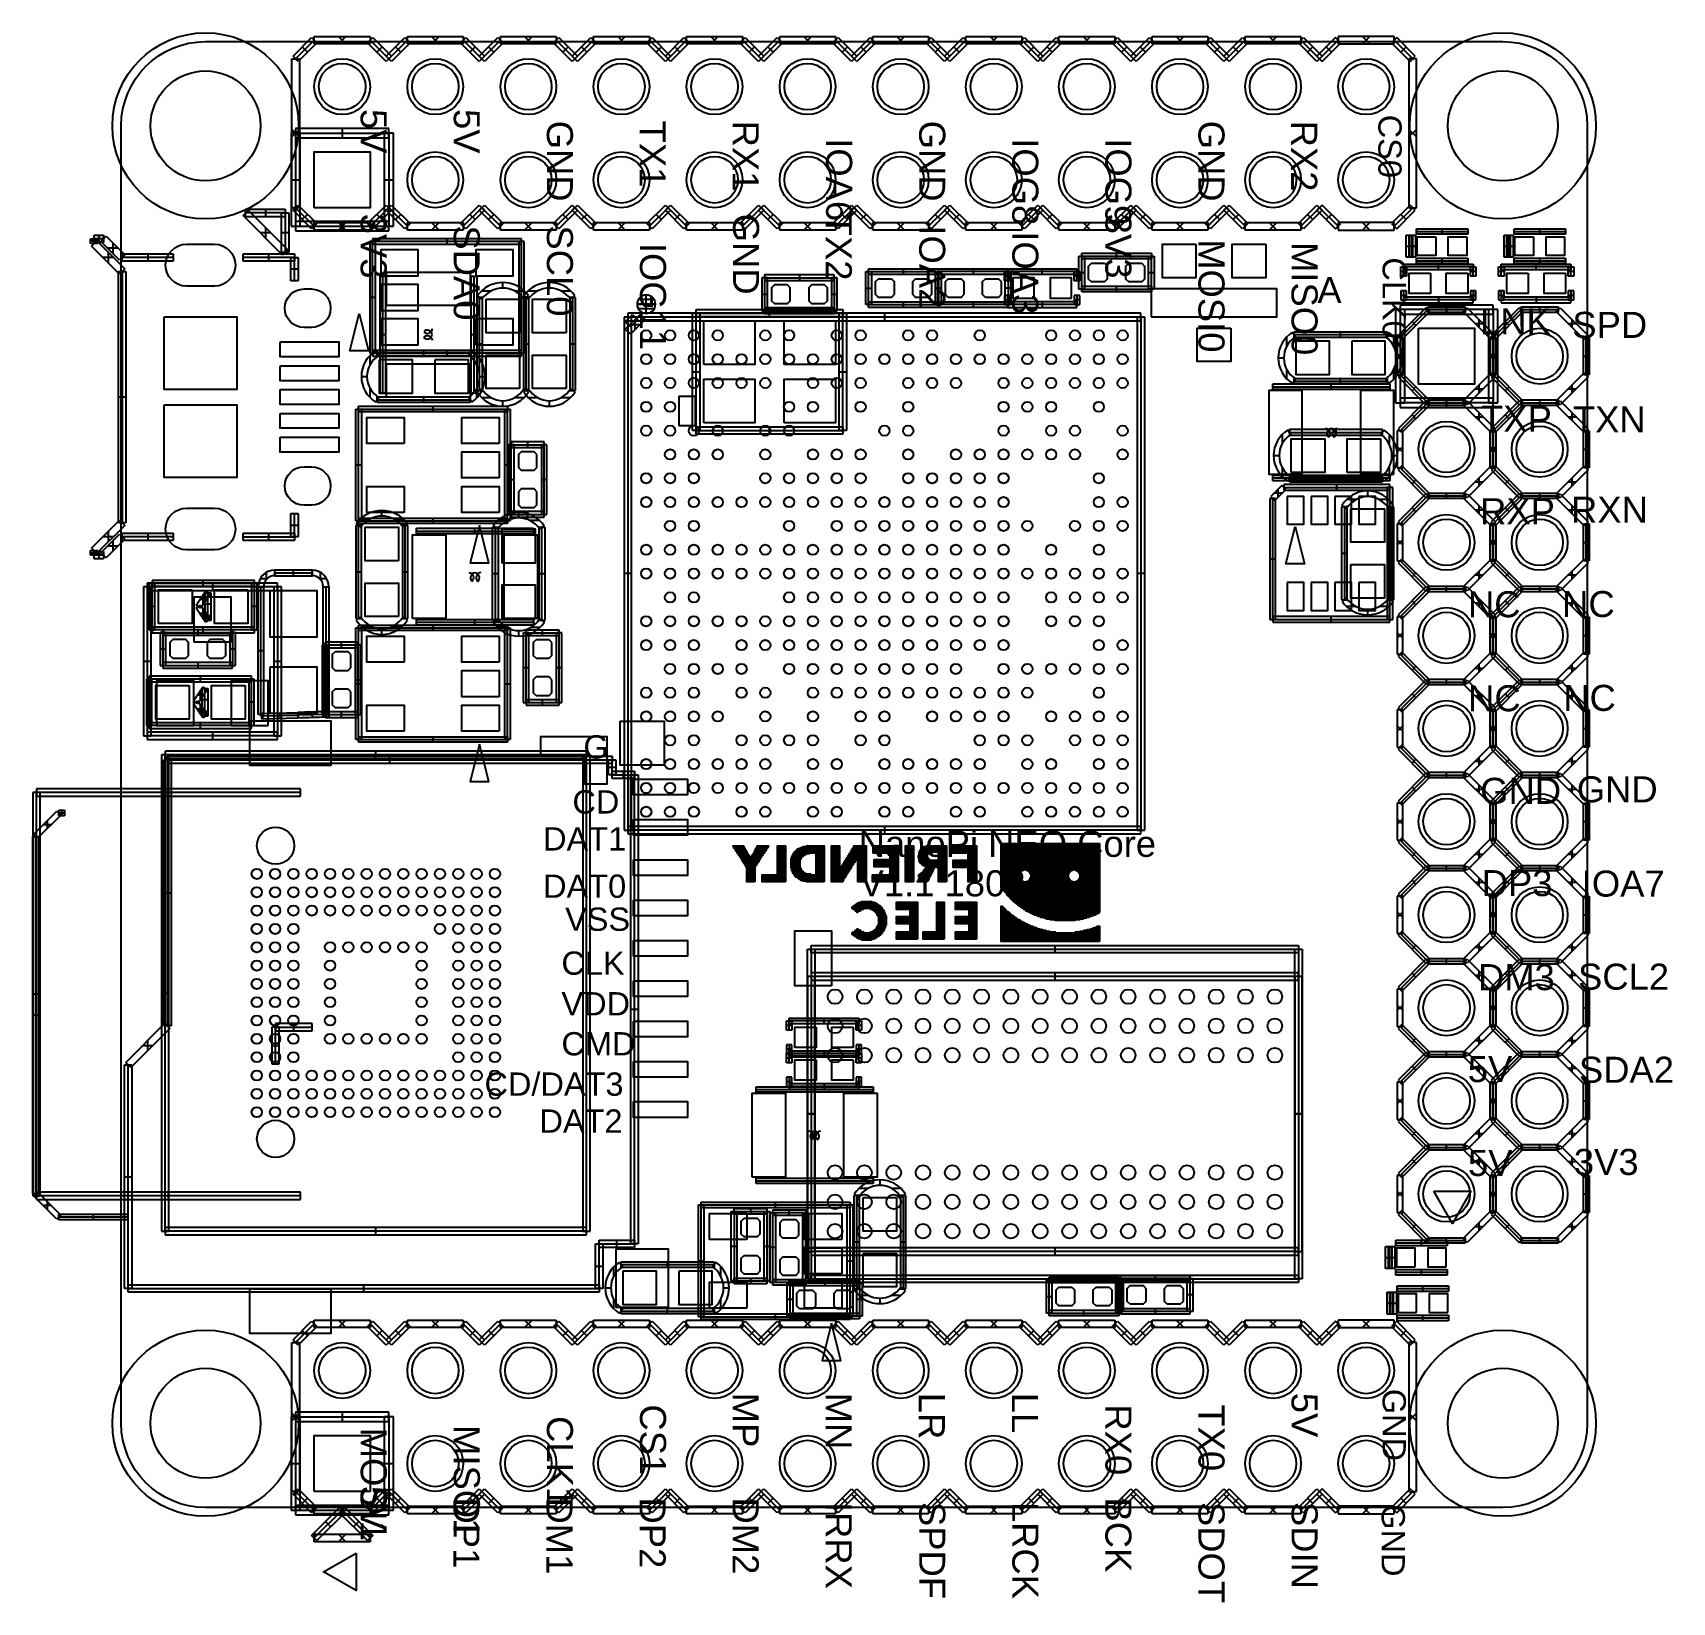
# Model space of a CAD drawing. Header units: millimetres. Extents: x -2.4 to 42.3, y -2.6 to 40.2.
import ezdxf

# ---------------------------------------------------------------- set-up
doc = ezdxf.new("R2010")
doc.units = ezdxf.units.MM
doc.header["$MEASUREMENT"] = 0
for name, color, linetype in [('BOT', 3, 'Continuous'), ('SILK-BOT', 6, 'Continuous'), ('SILK-TOP', 7, 'Continuous'), ('TOP', 255, 'Continuous')]:
    doc.layers.add(name, color=color, linetype=linetype)

msp = doc.modelspace()

# ---------------------------------------------------------------- texts
at = {"layer": 'SILK-BOT', "attachment_point": 7, "rotation": 270, "line_spacing_factor": 0.963855}
for s, insert, char_height, width in [('\\fArial;5V', (6.524, 38.16), 0.7112, 1.88939), ('\\fArial;5V', (9.064, 38.16), 0.7112, 1.88939), ('\\fArial;GND', (11.604, 37.843), 0.7112, 2.81053), ('\\fArial;TX1', (14.144, 37.843), 0.7112, 2.31354), ('\\fArial;RX1', (16.684, 37.843), 0.7112, 2.36924), ('\\fArial;GND', (21.764, 37.843), 0.7112, 2.81053), ('\\fArial;GND', (29.384, 37.843), 0.7112, 2.81053), ('\\fArial;RX2', (31.924, 37.843), 0.7112, 2.49348), ('\\fArial;CS0', (34.294, 38.005), 0.635, 2.2684), ('\\fArial;IOA6', (19.224, 37.363), 0.7112, 2.82766), ('\\fArial;IOG8', (24.304, 37.363), 0.7112, 2.93477), ('\\fArial;IOG9', (26.844, 37.363), 0.7112, 2.93906), ('\\fArial;3V3', (6.524, 35.303), 0.7112, 2.38209), ('\\fArial;SDA0', (9.064, 34.985), 0.7112, 3.19612), ('\\fArial;SCL0', (11.604, 34.985), 0.7112, 3.08901), ('\\fArial;GND', (16.684, 35.303), 0.7112, 2.81053), ('\\fArial;TX2', (19.224, 35.303), 0.7112, 2.43779), ('\\fArial;IOA2', (21.764, 34.985), 0.7112, 2.81481), ('\\fArial;3V3', (26.844, 35.303), 0.7112, 2.38209), ('\\fArial;IOA3', (24.304, 34.823), 0.7112, 2.82766), ('\\fArial;MOSI0', (29.384, 34.608), 0.7112, 3.67168), ('\\fArial;MISO0', (31.924, 34.531), 0.7112, 3.67168), ('\\fArial;IOG11', (14.144, 34.506), 0.7112, 3.35035), ('\\fArial;CLK0', (34.409, 34.112), 0.635, 2.75804), ('\\fArial;GND', (34.409, 3.239), 0.635, 2.5094), ('\\fArial;CS1', (14.144, 2.813), 0.7112, 2.40351), ('\\fArial;MP', (16.684, 3.13), 0.7112, 2.0779), ('\\fArial;MN', (19.224, 3.13), 0.7112, 2.09933), ('\\fArial;LR', (21.764, 3.13), 0.7112, 1.88511), ('\\fArial;LL', (24.304, 3.13), 0.7112, 1.70945), ('\\fArial;RX0', (26.844, 2.813), 0.7112, 2.50634), ('\\fArial;TX0', (29.384, 2.813), 0.7112, 2.45064), ('\\fArial;5V', (31.924, 3.13), 0.7112, 1.88939), ('\\fArial;CLK1', (11.604, 2.495), 0.7112, 2.95191), ('\\fArial;MOSI1', (6.524, 2.178), 0.7112, 3.53458), ('\\fArial;MISO1', (9.064, 2.248), 0.7112, 3.53458), ('\\fArial;5V', (6.524, 0.59), 0.7112, 1.88939), ('\\fArial;DP1', (9.064, 0.273), 0.7112, 2.36924), ('\\fArial;DM1', (11.604, 0.273), 0.7112, 2.53633), ('\\fArial;DP2', (14.144, 0.273), 0.7112, 2.49348), ('\\fArial;DM2', (16.684, 0.273), 0.7112, 2.66057), ('\\fArial;IRRX', (19.224, 0.152), 0.7112, 2.97333), ('\\fArial;SPDF', (21.764, 0.152), 0.7112, 3.24753), ('\\fArial;LRCK', (24.304, 0.152), 0.7112, 3.26895), ('\\fArial;BCK', (26.844, 0.273), 0.7112, 2.66486), ('\\fArial;SDOT', (29.384, 0.152), 0.7112, 3.38463), ('\\fArial;SDIN', (31.924, 0.152), 0.7112, 2.93906), ('\\fArial;GND', (34.383, 0.089), 0.635, 2.5094)]:
    msp.add_mtext(s, dxfattribs=dict(at, insert=insert, char_height=char_height, width=width))
at = {"layer": 'SILK-BOT', "char_height": 0.7112, "attachment_point": 7, "line_spacing_factor": 0.963855}
for s, insert, width in [('\\fArial;A', (32.639, 32.864), 1.3667), ('\\fArial;LNK', (37.076, 32.014), 2.55775), ('\\fArial;SPD', (39.596, 31.904), 2.64344), ('\\fArial;TXP', (37.106, 29.352), 2.55347), ('\\fArial;TXN', (39.611, 29.334), 2.57489), ('\\fArial;RXP', (37.078, 26.83), 2.60916), ('\\fArial;RXN', (39.56, 26.87), 2.63058), ('\\fArial;NC', (36.748, 24.281), 2.01792), ('\\fArial;NC', (39.318, 24.286), 2.01792), ('\\fArial;NC', (36.753, 21.716), 2.01792), ('\\fArial;NC', (39.348, 21.726), 2.01792), ('\\fArial;GND', (37.083, 19.189), 2.81053), ('\\fArial;GND', (39.718, 19.23), 2.81053), ('\\fArial;DP3', (37.122, 16.672), 2.50634), ('\\fArial;IOA7', (39.853, 16.659), 2.82766), ('\\fArial;DM3', (37.02, 14.106), 2.67343), ('\\fArial;SCL2', (39.751, 14.119), 3.07615), ('\\fArial;5V', (36.743, 11.597), 1.88939), ('\\fArial;SDA2', (39.776, 11.579), 3.18326), ('\\fArial;5V', (36.748, 9.035), 1.88939), ('\\fArial;3V3', (39.637, 9.064), 2.38209)]:
    msp.add_mtext(s, dxfattribs=dict(at, insert=insert, width=width))
at = {"layer": 'SILK-TOP', "attachment_point": 7, "line_spacing_factor": 0.963855}
for s, insert, char_height, width in [('\\fArial;G', (12.612, 20.427), 0.635, 1.22792), ('\\fArial;CD', (12.312, 18.927), 0.635, 1.82467), ('\\fArial;DAT1', (11.512, 17.927), 0.635, 2.65093), ('\\fArial;NanoPi NEO Core', (20.122, 17.744), 0.7112, 8.64579), ('\\fArial;DAT0', (11.512, 16.627), 0.635, 2.77334), ('\\fArial;V1.1 1802', (20.147, 16.667), 0.7112, 5.1412), ('\\fArial;VSS', (12.112, 15.727), 0.635, 2.33726), ('\\fArial;CLK', (12.012, 14.527), 0.635, 2.30666), ('\\fArial;VDD', (12.012, 13.427), 0.635, 2.44054), ('\\fArial;CMD', (12.012, 12.327), 0.635, 2.55913), ('\\fArial;CD/DAT3', (9.912, 11.227), 0.635, 4.31877), ('\\fArial;DAT2', (11.412, 10.227), 0.635, 2.76187)]:
    msp.add_mtext(s, dxfattribs=dict(at, insert=insert, char_height=char_height, width=width))

# ---------------------------------------------------------------- linework, layer by layer
at = {"layer": 'BOT'}
for points in [[(5.268, 35.468), (5.268, 36.992), (6.792, 36.992), (6.792, 35.468), (5.268, 35.468)], [(7.087, 33.604), (8.103, 33.604), (8.103, 34.315), (7.087, 34.315), (7.087, 33.604)], [(9.677, 33.604), (10.693, 33.604), (10.693, 34.315), (9.677, 34.315), (9.677, 33.604)], [(24.914, 32.995), (24.914, 33.553), (24.33, 33.553), (24.33, 32.995), (24.914, 32.995)], [(25.93, 32.995), (25.93, 33.553), (25.346, 33.553), (25.346, 32.995), (25.93, 32.995)], [(26.829, 33.951), (26.905, 33.875), (26.905, 33.52), (26.829, 33.443), (26.474, 33.443), (26.397, 33.52), (26.397, 33.875), (26.474, 33.951), (26.829, 33.951)], [(27.845, 33.951), (27.921, 33.875), (27.921, 33.52), (27.845, 33.443), (27.49, 33.443), (27.413, 33.52), (27.413, 33.875), (27.49, 33.951), (27.845, 33.951)], [(7.087, 32.664), (8.103, 32.664), (8.103, 33.376), (7.087, 33.376), (7.087, 32.664)], [(21.016, 33.528), (21.092, 33.452), (21.092, 33.096), (21.016, 33.02), (20.66, 33.02), (20.584, 33.096), (20.584, 33.452), (20.66, 33.528), (21.016, 33.528)], [(22.032, 33.528), (22.108, 33.452), (22.108, 33.096), (22.032, 33.02), (21.676, 33.02), (21.6, 33.096), (21.6, 33.452), (21.676, 33.528), (22.032, 33.528)], [(22.564, 33.02), (22.488, 33.096), (22.488, 33.452), (22.564, 33.528), (22.92, 33.528), (22.996, 33.452), (22.996, 33.096), (22.92, 33.02), (22.564, 33.02)], [(23.58, 33.02), (23.504, 33.096), (23.504, 33.452), (23.58, 33.528), (23.936, 33.528), (24.012, 33.452), (24.012, 33.096), (23.936, 33.02), (23.58, 33.02)], [(7.087, 31.725), (8.103, 31.725), (8.103, 32.436), (7.087, 32.436), (7.087, 31.725)], [(9.677, 31.725), (10.693, 31.725), (10.693, 32.436), (9.677, 32.436), (9.677, 31.725)], [(32.055, 31.826), (32.055, 30.912), (32.969, 30.912), (32.969, 31.826), (32.055, 31.826)], [(33.579, 31.826), (33.579, 30.912), (34.493, 30.912), (34.493, 31.826), (33.579, 31.826)], [(35.403, 32.177), (36.927, 32.177), (36.927, 30.653), (35.403, 30.653), (35.403, 32.177)], [(7.036, 31.318), (7.036, 30.404), (7.95, 30.404), (7.95, 31.318), (7.036, 31.318)], [(8.56, 31.318), (8.56, 30.404), (9.474, 30.404), (9.474, 31.318), (8.56, 31.318)], [(32.227, 28.194), (32.227, 30.48), (31.313, 30.48), (31.313, 28.194), (32.227, 28.194)], [(34.727, 28.194), (34.727, 30.48), (33.813, 30.48), (33.813, 28.194), (34.727, 28.194)], [(31.816, 27.591), (31.816, 26.829), (32.274, 26.829), (32.274, 27.591), (31.816, 27.591)], [(32.466, 27.591), (32.466, 26.829), (32.924, 26.829), (32.924, 27.591), (32.466, 27.591)], [(33.116, 27.591), (33.116, 26.829), (33.574, 26.829), (33.574, 27.591), (33.116, 27.591)], [(33.766, 27.591), (33.766, 26.829), (34.224, 26.829), (34.224, 27.591), (33.766, 27.591)], [(10.389, 25.781), (11.303, 25.781), (11.303, 26.695), (10.389, 26.695), (10.389, 25.781)], [(10.389, 24.257), (11.303, 24.257), (11.303, 25.171), (10.389, 25.171), (10.389, 24.257)], [(31.816, 25.241), (31.816, 24.479), (32.274, 24.479), (32.274, 25.241), (31.816, 25.241)], [(32.466, 25.241), (32.466, 24.479), (32.924, 24.479), (32.924, 25.241), (32.466, 25.241)], [(33.116, 25.241), (33.116, 24.479), (33.574, 24.479), (33.574, 25.241), (33.116, 25.241)], [(33.766, 25.241), (33.766, 24.479), (34.224, 24.479), (34.224, 25.241), (33.766, 25.241)], [(2.997, 23.622), (2.997, 24.841), (1.981, 24.841), (1.981, 23.622), (2.997, 23.622)], [(1.981, 21.336), (1.981, 22.555), (0.965, 22.555), (0.965, 21.336), (1.981, 21.336)], [(4.013, 21.336), (4.013, 22.555), (2.997, 22.555), (2.997, 21.336), (4.013, 21.336)], [(17.425, 7.461), (17.349, 7.385), (16.994, 7.385), (16.917, 7.461), (16.917, 7.816), (16.994, 7.893), (17.349, 7.893), (17.425, 7.816), (17.425, 7.461)], [(17.976, 7.779), (18.052, 7.855), (18.407, 7.855), (18.484, 7.779), (18.484, 7.424), (18.407, 7.347), (18.052, 7.347), (17.976, 7.424), (17.976, 7.779)], [(17.425, 6.445), (17.349, 6.369), (16.994, 6.369), (16.917, 6.445), (16.917, 6.8), (16.994, 6.877), (17.349, 6.877), (17.425, 6.8), (17.425, 6.445)], [(17.976, 6.763), (18.052, 6.839), (18.407, 6.839), (18.484, 6.763), (18.484, 6.408), (18.407, 6.331), (18.052, 6.331), (17.976, 6.408), (17.976, 6.763)], [(35.307, 6.565), (35.307, 7.073), (34.799, 7.073), (34.799, 6.565), (35.307, 6.565)], [(36.157, 6.565), (36.157, 7.073), (35.649, 7.073), (35.649, 6.565), (36.157, 6.565)], [(13.691, 6.452), (13.691, 5.537), (14.605, 5.537), (14.605, 6.452), (13.691, 6.452)], [(15.215, 6.452), (15.215, 5.537), (16.129, 5.537), (16.129, 6.452), (15.215, 6.452)], [(18.51, 5.419), (18.434, 5.495), (18.434, 5.85), (18.51, 5.927), (18.865, 5.927), (18.942, 5.85), (18.942, 5.495), (18.865, 5.419), (18.51, 5.419)], [(19.526, 5.419), (19.45, 5.495), (19.45, 5.85), (19.526, 5.927), (19.881, 5.927), (19.958, 5.85), (19.958, 5.495), (19.881, 5.419), (19.526, 5.419)], [(25.94, 6.011), (26.016, 5.935), (26.016, 5.58), (25.94, 5.503), (25.585, 5.503), (25.508, 5.58), (25.508, 5.935), (25.585, 6.011), (25.94, 6.011)], [(26.956, 6.011), (27.032, 5.935), (27.032, 5.58), (26.956, 5.503), (26.601, 5.503), (26.524, 5.58), (26.524, 5.935), (26.601, 6.011), (26.956, 6.011)], [(27.527, 5.546), (27.451, 5.622), (27.451, 5.977), (27.527, 6.054), (27.882, 6.054), (27.959, 5.977), (27.959, 5.622), (27.882, 5.546), (27.527, 5.546)], [(28.543, 5.546), (28.467, 5.622), (28.467, 5.977), (28.543, 6.054), (28.898, 6.054), (28.975, 5.977), (28.975, 5.622), (28.898, 5.546), (28.543, 5.546)], [(35.348, 5.32), (35.348, 5.828), (34.84, 5.828), (34.84, 5.32), (35.348, 5.32)], [(36.197, 5.32), (36.197, 5.828), (35.689, 5.828), (35.689, 5.32), (36.197, 5.32)], [(5.268, 0.438), (5.268, 1.962), (6.792, 1.962), (6.792, 0.438), (5.268, 0.438)]]:
    msp.add_lwpolyline(points, dxfattribs=at)
for points in [[(2.544, 33.328), (1.782, 33.328, -1), (1.782, 34.471), (2.544, 34.471, -1), (2.544, 33.328)], [(5.189, 32.2), (4.989, 32.2, -1), (4.989, 33.25), (5.189, 33.25, -1), (5.189, 32.2)], [(5.189, 27.35), (4.989, 27.35, -1), (4.989, 28.4), (5.189, 28.4, -1), (5.189, 27.35)], [(2.544, 26.128), (1.782, 26.128, -1), (1.782, 27.271), (2.544, 27.271, -1), (2.544, 26.128)]]:
    msp.add_lwpolyline(points, format="xyb", dxfattribs=at)
for centre, radius in [((2.3, 37.7), 2.54), ((37.7, 37.7), 2.54), ((6.03, 38.77), 0.762), ((8.57, 38.77), 0.762), ((11.11, 38.77), 0.762), ((13.65, 38.77), 0.762), ((16.19, 38.77), 0.762), ((18.73, 38.77), 0.762), ((21.27, 38.77), 0.762), ((23.81, 38.77), 0.762), ((26.35, 38.77), 0.762), ((28.89, 38.77), 0.762), ((31.43, 38.77), 0.762), ((33.97, 38.77), 0.762), ((2.3, 37.7), 1.5), ((37.7, 37.7), 1.5), ((8.57, 36.23), 0.762), ((11.11, 36.23), 0.762), ((13.65, 36.23), 0.762), ((16.19, 36.23), 0.762), ((18.73, 36.23), 0.762), ((21.27, 36.23), 0.762), ((23.81, 36.23), 0.762), ((26.35, 36.23), 0.762), ((28.89, 36.23), 0.762), ((31.43, 36.23), 0.762), ((33.97, 36.23), 0.762), ((14.326, 31.984), 0.14), ((14.976, 31.984), 0.14), ((15.627, 31.984), 0.14), ((16.277, 31.984), 0.14), ((17.575, 31.984), 0.14), ((18.225, 31.984), 0.14), ((19.525, 31.984), 0.14), ((20.176, 31.984), 0.14), ((21.476, 31.984), 0.14), ((22.126, 31.984), 0.14), ((23.427, 31.984), 0.14), ((25.375, 31.984), 0.14), ((26.025, 31.984), 0.14), ((26.676, 31.984), 0.14), ((27.326, 31.984), 0.14), ((38.705, 31.415), 0.762), ((14.326, 31.334), 0.14), ((14.976, 31.334), 0.14), ((15.627, 31.334), 0.14), ((16.277, 31.334), 0.14), ((16.927, 31.334), 0.14), ((17.575, 31.334), 0.14), ((18.225, 31.334), 0.14), ((18.875, 31.334), 0.14), ((19.525, 31.334), 0.14), ((20.176, 31.334), 0.14), ((20.826, 31.334), 0.14), ((21.476, 31.334), 0.14), ((22.126, 31.334), 0.14), ((22.777, 31.334), 0.14), ((23.427, 31.334), 0.14), ((24.077, 31.334), 0.14), ((24.725, 31.334), 0.14), ((25.375, 31.334), 0.14), ((26.025, 31.334), 0.14), ((26.676, 31.334), 0.14), ((27.326, 31.334), 0.14), ((14.326, 30.683), 0.14), ((14.976, 30.683), 0.14), ((15.627, 30.683), 0.14), ((16.277, 30.683), 0.14), ((16.927, 30.683), 0.14), ((17.575, 30.683), 0.14), ((18.875, 30.683), 0.14), ((19.525, 30.683), 0.14), ((20.176, 30.683), 0.14), ((21.476, 30.683), 0.14), ((22.126, 30.683), 0.14), ((22.777, 30.683), 0.14), ((24.077, 30.683), 0.14), ((24.725, 30.683), 0.14), ((25.375, 30.683), 0.14), ((26.025, 30.683), 0.14), ((26.676, 30.683), 0.14), ((27.326, 30.683), 0.14), ((14.326, 30.033), 0.14), ((14.976, 30.033), 0.14), ((18.225, 30.033), 0.14), ((18.875, 30.033), 0.14), ((20.176, 30.033), 0.14), ((21.476, 30.033), 0.14), ((24.077, 30.033), 0.14), ((24.725, 30.033), 0.14), ((25.375, 30.033), 0.14), ((26.676, 30.033), 0.14), ((36.165, 28.875), 0.762), ((38.705, 28.875), 0.762), ((14.326, 29.383), 0.14), ((14.976, 29.383), 0.14), ((15.627, 29.383), 0.14), ((16.277, 29.383), 0.14), ((17.575, 29.383), 0.14), ((18.225, 29.383), 0.14), ((20.826, 29.383), 0.14), ((21.476, 29.383), 0.14), ((24.077, 29.383), 0.14), ((25.375, 29.383), 0.14), ((26.025, 29.383), 0.14), ((27.326, 29.383), 0.14), ((14.976, 28.735), 0.14), ((15.627, 28.735), 0.14), ((16.277, 28.735), 0.14), ((17.575, 28.735), 0.14), ((18.875, 28.735), 0.14), ((19.525, 28.735), 0.14), ((20.176, 28.735), 0.14), ((21.476, 28.735), 0.14), ((22.777, 28.735), 0.14), ((23.427, 28.735), 0.14), ((24.077, 28.735), 0.14), ((24.725, 28.735), 0.14), ((25.375, 28.735), 0.14), ((26.025, 28.735), 0.14), ((27.326, 28.735), 0.14), ((14.326, 28.085), 0.14), ((14.976, 28.085), 0.14), ((15.627, 28.085), 0.14), ((17.575, 28.085), 0.14), ((18.225, 28.085), 0.14), ((18.875, 28.085), 0.14), ((19.525, 28.085), 0.14), ((20.176, 28.085), 0.14), ((21.476, 28.085), 0.14), ((22.126, 28.085), 0.14), ((22.777, 28.085), 0.14), ((23.427, 28.085), 0.14), ((24.077, 28.085), 0.14), ((26.676, 28.085), 0.14), ((14.326, 27.435), 0.14), ((14.976, 27.435), 0.14), ((15.627, 27.435), 0.14), ((16.277, 27.435), 0.14), ((16.927, 27.435), 0.14), ((17.575, 27.435), 0.14), ((18.225, 27.435), 0.14), ((18.875, 27.435), 0.14), ((19.525, 27.435), 0.14), ((20.176, 27.435), 0.14), ((20.826, 27.435), 0.14), ((21.476, 27.435), 0.14), ((22.126, 27.435), 0.14), ((22.777, 27.435), 0.14), ((23.427, 27.435), 0.14), ((24.077, 27.435), 0.14), ((26.676, 27.435), 0.14), ((27.326, 27.435), 0.14), ((14.976, 26.785), 0.14), ((15.627, 26.785), 0.14), ((18.225, 26.785), 0.14), ((19.525, 26.785), 0.14), ((20.176, 26.785), 0.14), ((20.826, 26.785), 0.14), ((21.476, 26.785), 0.14), ((22.126, 26.785), 0.14), ((22.777, 26.785), 0.14), ((23.427, 26.785), 0.14), ((24.077, 26.785), 0.14), ((24.725, 26.785), 0.14), ((26.025, 26.785), 0.14), ((26.676, 26.785), 0.14), ((27.326, 26.785), 0.14), ((36.165, 26.335), 0.762), ((38.705, 26.335), 0.762), ((14.326, 26.134), 0.14), ((14.976, 26.134), 0.14), ((15.627, 26.134), 0.14), ((16.277, 26.134), 0.14), ((16.927, 26.134), 0.14), ((17.575, 26.134), 0.14), ((18.225, 26.134), 0.14), ((18.875, 26.134), 0.14), ((19.525, 26.134), 0.14), ((20.176, 26.134), 0.14), ((20.826, 26.134), 0.14), ((21.476, 26.134), 0.14), ((22.126, 26.134), 0.14), ((22.777, 26.134), 0.14), ((23.427, 26.134), 0.14), ((24.077, 26.134), 0.14), ((25.375, 26.134), 0.14), ((26.676, 26.134), 0.14), ((14.326, 25.484), 0.14), ((14.976, 25.484), 0.14), ((15.627, 25.484), 0.14), ((16.277, 25.484), 0.14), ((16.927, 25.484), 0.14), ((17.575, 25.484), 0.14), ((18.225, 25.484), 0.14), ((18.875, 25.484), 0.14), ((19.525, 25.484), 0.14), ((20.176, 25.484), 0.14), ((20.826, 25.484), 0.14), ((21.476, 25.484), 0.14), ((22.126, 25.484), 0.14), ((22.777, 25.484), 0.14), ((23.427, 25.484), 0.14), ((24.077, 25.484), 0.14), ((24.725, 25.484), 0.14), ((25.375, 25.484), 0.14), ((26.025, 25.484), 0.14), ((26.676, 25.484), 0.14), ((27.326, 25.484), 0.14), ((14.976, 24.834), 0.14), ((15.627, 24.834), 0.14), ((18.225, 24.834), 0.14), ((18.875, 24.834), 0.14), ((19.525, 24.834), 0.14), ((20.176, 24.834), 0.14), ((20.826, 24.834), 0.14), ((21.476, 24.834), 0.14), ((22.126, 24.834), 0.14), ((22.777, 24.834), 0.14), ((23.427, 24.834), 0.14), ((24.077, 24.834), 0.14), ((25.375, 24.834), 0.14), ((26.025, 24.834), 0.14), ((26.676, 24.834), 0.14), ((27.326, 24.834), 0.14), ((14.326, 24.183), 0.14), ((14.976, 24.183), 0.14), ((15.627, 24.183), 0.14), ((16.277, 24.183), 0.14), ((16.927, 24.183), 0.14), ((17.575, 24.183), 0.14), ((18.225, 24.183), 0.14), ((18.875, 24.183), 0.14), ((19.525, 24.183), 0.14), ((20.176, 24.183), 0.14), ((20.826, 24.183), 0.14), ((21.476, 24.183), 0.14), ((22.126, 24.183), 0.14), ((22.777, 24.183), 0.14), ((23.427, 24.183), 0.14), ((24.077, 24.183), 0.14), ((25.375, 24.183), 0.14), ((26.025, 24.183), 0.14), ((26.676, 24.183), 0.14), ((36.165, 23.795), 0.762), ((38.705, 23.795), 0.762), ((14.326, 23.533), 0.14), ((14.976, 23.533), 0.14), ((15.627, 23.533), 0.14), ((16.927, 23.533), 0.14), ((17.575, 23.533), 0.14), ((18.225, 23.533), 0.14), ((18.875, 23.533), 0.14), ((19.525, 23.533), 0.14), ((20.176, 23.533), 0.14), ((20.826, 23.533), 0.14), ((21.476, 23.533), 0.14), ((22.126, 23.533), 0.14), ((22.777, 23.533), 0.14), ((23.427, 23.533), 0.14), ((24.077, 23.533), 0.14), ((26.676, 23.533), 0.14), ((27.326, 23.533), 0.14), ((14.976, 22.883), 0.14), ((15.627, 22.883), 0.14), ((16.277, 22.883), 0.14), ((16.927, 22.883), 0.14), ((18.225, 22.883), 0.14), ((18.875, 22.883), 0.14), ((19.525, 22.883), 0.14), ((20.176, 22.883), 0.14), ((20.826, 22.883), 0.14), ((21.476, 22.883), 0.14), ((22.126, 22.883), 0.14), ((22.777, 22.883), 0.14), ((24.077, 22.883), 0.14), ((24.725, 22.883), 0.14), ((25.375, 22.883), 0.14), ((26.025, 22.883), 0.14), ((26.676, 22.883), 0.14), ((27.326, 22.883), 0.14), ((14.326, 22.233), 0.14), ((14.976, 22.233), 0.14), ((15.627, 22.233), 0.14), ((16.927, 22.233), 0.14), ((17.575, 22.233), 0.14), ((18.875, 22.233), 0.14), ((19.525, 22.233), 0.14), ((20.176, 22.233), 0.14), ((20.826, 22.233), 0.14), ((21.476, 22.233), 0.14), ((22.126, 22.233), 0.14), ((22.777, 22.233), 0.14), ((23.427, 22.233), 0.14), ((24.077, 22.233), 0.14), ((24.725, 22.233), 0.14), ((26.676, 22.233), 0.14), ((36.165, 21.255), 0.762), ((38.705, 21.255), 0.762), ((14.326, 21.585), 0.14), ((14.976, 21.585), 0.14), ((15.627, 21.585), 0.14), ((16.277, 21.585), 0.14), ((17.575, 21.585), 0.14), ((18.875, 21.585), 0.14), ((20.176, 21.585), 0.14), ((20.826, 21.585), 0.14), ((22.126, 21.585), 0.14), ((22.777, 21.585), 0.14), ((23.427, 21.585), 0.14), ((24.077, 21.585), 0.14), ((25.375, 21.585), 0.14), ((26.025, 21.585), 0.14), ((26.676, 21.585), 0.14), ((27.326, 21.585), 0.14), ((14.976, 20.935), 0.14), ((15.627, 20.935), 0.14), ((16.927, 20.935), 0.14), ((17.575, 20.935), 0.14), ((18.225, 20.935), 0.14), ((18.875, 20.935), 0.14), ((20.176, 20.935), 0.14), ((20.826, 20.935), 0.14), ((23.427, 20.935), 0.14), ((24.077, 20.935), 0.14), ((24.725, 20.935), 0.14), ((26.025, 20.935), 0.14), ((26.676, 20.935), 0.14), ((27.326, 20.935), 0.14), ((14.326, 20.285), 0.14), ((14.976, 20.285), 0.14), ((15.627, 20.285), 0.14), ((16.277, 20.285), 0.14), ((16.927, 20.285), 0.14), ((17.575, 20.285), 0.14), ((18.875, 20.285), 0.14), ((19.525, 20.285), 0.14), ((20.826, 20.285), 0.14), ((21.476, 20.285), 0.14), ((22.126, 20.285), 0.14), ((22.777, 20.285), 0.14), ((23.427, 20.285), 0.14), ((24.725, 20.285), 0.14), ((25.375, 20.285), 0.14), ((26.676, 20.285), 0.14), ((27.326, 20.285), 0.14), ((14.326, 19.634), 0.14), ((14.976, 19.634), 0.14), ((15.627, 19.634), 0.14), ((16.277, 19.634), 0.14), ((16.927, 19.634), 0.14), ((17.575, 19.634), 0.14), ((18.225, 19.634), 0.14), ((18.875, 19.634), 0.14), ((19.525, 19.634), 0.14), ((20.176, 19.634), 0.14), ((20.826, 19.634), 0.14), ((21.476, 19.634), 0.14), ((22.126, 19.634), 0.14), ((22.777, 19.634), 0.14), ((23.427, 19.634), 0.14), ((24.077, 19.634), 0.14), ((24.725, 19.634), 0.14), ((25.375, 19.634), 0.14), ((26.025, 19.634), 0.14), ((26.676, 19.634), 0.14), ((27.326, 19.634), 0.14), ((36.165, 18.715), 0.762), ((38.705, 18.715), 0.762), ((14.326, 18.984), 0.14), ((14.976, 18.984), 0.14), ((15.627, 18.984), 0.14), ((16.927, 18.984), 0.14), ((17.575, 18.984), 0.14), ((18.875, 18.984), 0.14), ((19.525, 18.984), 0.14), ((20.826, 18.984), 0.14), ((21.476, 18.984), 0.14), ((22.777, 18.984), 0.14), ((23.427, 18.984), 0.14), ((24.725, 18.984), 0.14), ((25.375, 18.984), 0.14), ((26.025, 18.984), 0.14), ((26.676, 18.984), 0.14), ((27.326, 18.984), 0.14), ((4.212, 18.058), 0.508), ((3.698, 17.288), 0.14), ((4.198, 17.288), 0.14), ((4.698, 17.288), 0.14), ((5.198, 17.288), 0.14), ((5.698, 17.288), 0.14), ((6.198, 17.288), 0.14), ((6.698, 17.288), 0.14), ((7.198, 17.288), 0.14), ((7.698, 17.288), 0.14), ((8.198, 17.288), 0.14), ((8.698, 17.288), 0.14), ((9.198, 17.288), 0.14), ((9.698, 17.288), 0.14), ((10.198, 17.288), 0.14), ((3.698, 16.788), 0.14), ((4.198, 16.788), 0.14), ((4.698, 16.788), 0.14), ((5.198, 16.788), 0.14), ((5.698, 16.788), 0.14), ((6.198, 16.788), 0.14), ((6.698, 16.788), 0.14), ((7.198, 16.788), 0.14), ((7.698, 16.788), 0.14), ((8.198, 16.788), 0.14), ((8.698, 16.788), 0.14), ((9.198, 16.788), 0.14), ((9.698, 16.788), 0.14), ((10.198, 16.788), 0.14), ((36.165, 16.175), 0.762), ((38.705, 16.175), 0.762), ((3.698, 16.288), 0.14), ((4.198, 16.288), 0.14), ((4.698, 16.288), 0.14), ((5.198, 16.288), 0.14), ((5.698, 16.288), 0.14), ((6.198, 16.288), 0.14), ((6.698, 16.288), 0.14), ((7.198, 16.288), 0.14), ((7.698, 16.288), 0.14), ((8.198, 16.288), 0.14), ((8.698, 16.288), 0.14), ((9.198, 16.288), 0.14), ((9.698, 16.288), 0.14), ((10.198, 16.288), 0.14), ((3.698, 15.788), 0.14), ((4.198, 15.788), 0.14), ((4.698, 15.788), 0.14), ((8.698, 15.788), 0.14), ((9.198, 15.788), 0.14), ((9.698, 15.788), 0.14), ((10.198, 15.788), 0.14), ((3.698, 15.288), 0.14), ((4.198, 15.288), 0.14), ((4.698, 15.288), 0.14), ((5.698, 15.288), 0.14), ((6.198, 15.288), 0.14), ((6.698, 15.288), 0.14), ((7.198, 15.288), 0.14), ((7.698, 15.288), 0.14), ((8.198, 15.288), 0.14), ((9.198, 15.288), 0.14), ((9.698, 15.288), 0.14), ((10.198, 15.288), 0.14), ((3.698, 14.788), 0.14), ((4.198, 14.788), 0.14), ((4.698, 14.788), 0.14), ((5.698, 14.788), 0.14), ((8.198, 14.788), 0.14), ((9.198, 14.788), 0.14), ((9.698, 14.788), 0.14), ((10.198, 14.788), 0.14), ((3.698, 14.288), 0.14), ((4.198, 14.288), 0.14), ((4.698, 14.288), 0.14), ((5.698, 14.288), 0.14), ((8.198, 14.288), 0.14), ((9.198, 14.288), 0.14), ((9.698, 14.288), 0.14), ((10.198, 14.288), 0.14), ((36.165, 13.635), 0.762), ((38.705, 13.635), 0.762), ((3.698, 13.788), 0.14), ((4.198, 13.788), 0.14), ((4.698, 13.788), 0.14), ((5.698, 13.788), 0.14), ((8.198, 13.788), 0.14), ((9.198, 13.788), 0.14), ((9.698, 13.788), 0.14), ((10.198, 13.788), 0.14), ((19.478, 13.939), 0.2), ((20.278, 13.939), 0.2), ((21.078, 13.939), 0.2), ((21.878, 13.939), 0.2), ((22.678, 13.939), 0.2), ((23.478, 13.939), 0.2), ((24.278, 13.939), 0.2), ((25.078, 13.939), 0.2), ((25.878, 13.939), 0.2), ((26.678, 13.939), 0.2), ((27.478, 13.939), 0.2), ((28.278, 13.939), 0.2), ((29.078, 13.939), 0.2), ((29.878, 13.939), 0.2), ((30.678, 13.939), 0.2), ((31.478, 13.939), 0.2), ((3.698, 13.288), 0.14), ((4.198, 13.288), 0.14), ((4.698, 13.288), 0.14), ((5.698, 13.288), 0.14), ((8.198, 13.288), 0.14), ((9.198, 13.288), 0.14), ((9.698, 13.288), 0.14), ((10.198, 13.288), 0.14), ((19.478, 13.139), 0.2), ((20.278, 13.139), 0.2), ((21.078, 13.139), 0.2), ((21.878, 13.139), 0.2), ((22.678, 13.139), 0.2), ((23.478, 13.139), 0.2), ((24.278, 13.139), 0.2), ((25.078, 13.139), 0.2), ((25.878, 13.139), 0.2), ((26.678, 13.139), 0.2), ((27.478, 13.139), 0.2), ((28.278, 13.139), 0.2), ((29.078, 13.139), 0.2), ((29.878, 13.139), 0.2), ((30.678, 13.139), 0.2), ((31.478, 13.139), 0.2), ((3.698, 12.788), 0.14), ((4.198, 12.788), 0.14), ((4.698, 12.788), 0.14), ((5.698, 12.788), 0.14), ((6.198, 12.788), 0.14), ((6.698, 12.788), 0.14), ((7.198, 12.788), 0.14), ((7.698, 12.788), 0.14), ((8.198, 12.788), 0.14), ((9.198, 12.788), 0.14), ((9.698, 12.788), 0.14), ((10.198, 12.788), 0.14), ((19.478, 12.339), 0.2), ((20.278, 12.339), 0.2), ((21.078, 12.339), 0.2), ((21.878, 12.339), 0.2), ((22.678, 12.339), 0.2), ((23.478, 12.339), 0.2), ((24.278, 12.339), 0.2), ((25.078, 12.339), 0.2), ((25.878, 12.339), 0.2), ((26.678, 12.339), 0.2), ((27.478, 12.339), 0.2), ((28.278, 12.339), 0.2), ((29.078, 12.339), 0.2), ((29.878, 12.339), 0.2), ((30.678, 12.339), 0.2), ((31.478, 12.339), 0.2), ((3.698, 12.288), 0.14), ((4.198, 12.288), 0.14), ((4.698, 12.288), 0.14), ((9.198, 12.288), 0.14), ((9.698, 12.288), 0.14), ((10.198, 12.288), 0.14), ((3.698, 11.788), 0.14), ((4.198, 11.788), 0.14), ((4.698, 11.788), 0.14), ((5.198, 11.788), 0.14), ((5.698, 11.788), 0.14), ((6.198, 11.788), 0.14), ((6.698, 11.788), 0.14), ((7.198, 11.788), 0.14), ((7.698, 11.788), 0.14), ((8.198, 11.788), 0.14), ((8.698, 11.788), 0.14), ((9.198, 11.788), 0.14), ((9.698, 11.788), 0.14), ((10.198, 11.788), 0.14), ((36.165, 11.095), 0.762), ((38.705, 11.095), 0.762), ((3.698, 11.288), 0.14), ((4.198, 11.288), 0.14), ((4.698, 11.288), 0.14), ((5.198, 11.288), 0.14), ((5.698, 11.288), 0.14), ((6.198, 11.288), 0.14), ((6.698, 11.288), 0.14), ((7.198, 11.288), 0.14), ((7.698, 11.288), 0.14), ((8.198, 11.288), 0.14), ((8.698, 11.288), 0.14), ((9.198, 11.288), 0.14), ((9.698, 11.288), 0.14), ((10.198, 11.288), 0.14), ((3.698, 10.788), 0.14), ((4.198, 10.788), 0.14), ((4.698, 10.788), 0.14), ((5.198, 10.788), 0.14), ((5.698, 10.788), 0.14), ((6.198, 10.788), 0.14), ((6.698, 10.788), 0.14), ((7.198, 10.788), 0.14), ((7.698, 10.788), 0.14), ((8.198, 10.788), 0.14), ((8.698, 10.788), 0.14), ((9.198, 10.788), 0.14), ((9.698, 10.788), 0.14), ((10.198, 10.788), 0.14), ((4.212, 10.058), 0.508), ((19.478, 9.139), 0.2), ((20.278, 9.139), 0.2), ((21.078, 9.139), 0.2), ((21.878, 9.139), 0.2), ((22.678, 9.139), 0.2), ((23.478, 9.139), 0.2), ((24.278, 9.139), 0.2), ((25.078, 9.139), 0.2), ((25.878, 9.139), 0.2), ((26.678, 9.139), 0.2), ((27.478, 9.139), 0.2), ((28.278, 9.139), 0.2), ((29.078, 9.139), 0.2), ((29.878, 9.139), 0.2), ((30.678, 9.139), 0.2), ((31.478, 9.139), 0.2), ((36.165, 8.555), 0.762), ((38.705, 8.555), 0.762), ((19.478, 8.339), 0.2), ((20.278, 8.339), 0.2), ((21.078, 8.339), 0.2), ((21.878, 8.339), 0.2), ((22.678, 8.339), 0.2), ((23.478, 8.339), 0.2), ((24.278, 8.339), 0.2), ((25.078, 8.339), 0.2), ((25.878, 8.339), 0.2), ((26.678, 8.339), 0.2), ((27.478, 8.339), 0.2), ((28.278, 8.339), 0.2), ((29.078, 8.339), 0.2), ((29.878, 8.339), 0.2), ((30.678, 8.339), 0.2), ((31.478, 8.339), 0.2), ((19.478, 7.539), 0.2), ((20.278, 7.539), 0.2), ((21.078, 7.539), 0.2), ((21.878, 7.539), 0.2), ((22.678, 7.539), 0.2), ((23.478, 7.539), 0.2), ((24.278, 7.539), 0.2), ((25.078, 7.539), 0.2), ((25.878, 7.539), 0.2), ((26.678, 7.539), 0.2), ((27.478, 7.539), 0.2), ((28.278, 7.539), 0.2), ((29.078, 7.539), 0.2), ((29.878, 7.539), 0.2), ((30.678, 7.539), 0.2), ((31.478, 7.539), 0.2), ((2.3, 2.3), 2.54), ((6.03, 3.74), 0.762), ((8.57, 3.74), 0.762), ((11.11, 3.74), 0.762), ((13.65, 3.74), 0.762), ((16.19, 3.74), 0.762), ((18.73, 3.74), 0.762), ((21.27, 3.74), 0.762), ((23.81, 3.74), 0.762), ((26.35, 3.74), 0.762), ((28.89, 3.74), 0.762), ((31.43, 3.74), 0.762), ((33.97, 3.74), 0.762), ((37.7, 2.3), 2.54), ((2.3, 2.3), 1.5), ((37.7, 2.3), 1.5), ((8.57, 1.2), 0.762), ((11.11, 1.2), 0.762), ((13.65, 1.2), 0.762), ((16.19, 1.2), 0.762), ((18.73, 1.2), 0.762), ((21.27, 1.2), 0.762), ((23.81, 1.2), 0.762), ((26.35, 1.2), 0.762), ((28.89, 1.2), 0.762), ((31.43, 1.2), 0.762), ((33.97, 1.2), 0.762)]:
    msp.add_circle(centre, radius, dxfattribs=at)
at = {"layer": 'SILK-BOT'}
for p, q in [((6.782, 34.544), (6.782, 31.496)), ((6.934, 34.544), (6.782, 34.544)), ((10.922, 34.62), (6.858, 34.62)), ((6.858, 34.62), (6.858, 34.468)), ((10.922, 34.544), (6.858, 34.544)), ((6.858, 31.496), (6.858, 34.544)), ((6.858, 34.468), (10.922, 34.468)), ((6.934, 31.496), (6.934, 34.544)), ((8.89, 34.468), (8.89, 34.62)), ((10.846, 34.544), (10.846, 31.496)), ((10.998, 34.544), (10.846, 34.544)), ((10.922, 34.468), (10.922, 34.62)), ((10.922, 31.496), (10.922, 34.544)), ((10.998, 31.496), (10.998, 34.544)), ((26.133, 33.247), (26.133, 34.148)), ((26.133, 34.148), (26.285, 34.148)), ((26.209, 34.224), (28.109, 34.224)), ((26.209, 34.071), (26.209, 34.224)), ((26.209, 33.247), (26.209, 34.148)), ((26.209, 34.148), (28.109, 34.148)), ((28.109, 34.071), (26.209, 34.071)), ((26.285, 34.148), (26.285, 33.247)), ((27.159, 34.071), (27.159, 34.224)), ((28.033, 34.148), (28.185, 34.148)), ((28.033, 33.247), (28.033, 34.148)), ((28.109, 34.224), (28.109, 34.071)), ((28.109, 33.247), (28.109, 34.148)), ((28.185, 34.148), (28.185, 33.247)), ((20.319, 32.824), (20.319, 33.724)), ((20.319, 33.724), (20.472, 33.724)), ((20.395, 33.8), (22.295, 33.8)), ((20.395, 33.648), (20.395, 33.8)), ((20.395, 32.824), (20.395, 33.724)), ((20.395, 33.724), (22.295, 33.724)), ((22.295, 33.648), (20.395, 33.648)), ((20.472, 33.724), (20.472, 32.824)), ((21.345, 33.648), (21.345, 33.8)), ((22.219, 33.724), (22.372, 33.724)), ((22.219, 32.824), (22.219, 33.724)), ((22.224, 32.824), (22.224, 33.724)), ((22.224, 33.724), (22.377, 33.724)), ((22.295, 33.8), (22.295, 33.648)), ((22.295, 32.824), (22.295, 33.724)), ((22.3, 33.8), (24.2, 33.8)), ((22.3, 33.648), (22.3, 33.8)), ((22.3, 33.724), (22.3, 32.824)), ((24.2, 33.724), (22.3, 33.724)), ((24.2, 33.648), (22.3, 33.648)), ((22.372, 33.724), (22.372, 32.824)), ((22.377, 33.724), (22.377, 32.824)), ((23.25, 33.8), (23.25, 33.648)), ((24.104, 33.474), (24.104, 33.724)), ((24.104, 33.724), (24.256, 33.724)), ((24.256, 33.599), (24.104, 33.599)), ((24.124, 33.724), (24.277, 33.724)), ((24.124, 32.824), (24.124, 33.724)), ((24.18, 33.8), (26.08, 33.8)), ((24.18, 33.648), (24.18, 33.8)), ((24.18, 33.474), (24.18, 33.724)), ((26.08, 33.724), (24.18, 33.724)), ((26.08, 33.648), (24.18, 33.648)), ((24.2, 33.8), (24.2, 33.648)), ((24.2, 33.724), (24.2, 32.824)), ((24.256, 33.724), (24.256, 33.474)), ((24.277, 33.724), (24.277, 32.824)), ((25.13, 33.648), (25.13, 33.8)), ((26.004, 33.724), (26.156, 33.724)), ((26.004, 33.474), (26.004, 33.724)), ((26.156, 33.599), (26.004, 33.599)), ((26.08, 33.8), (26.08, 33.648)), ((26.08, 33.474), (26.08, 33.724)), ((26.133, 33.697), (26.285, 33.697)), ((26.156, 33.724), (26.156, 33.474)), ((28.033, 33.697), (28.185, 33.697)), ((20.319, 33.274), (20.472, 33.274)), ((22.219, 33.274), (22.372, 33.274)), ((22.377, 33.274), (22.224, 33.274)), ((24.256, 33.474), (24.104, 33.474)), ((24.277, 33.274), (24.124, 33.274)), ((26.156, 33.474), (26.004, 33.474)), ((26.285, 33.247), (26.133, 33.247)), ((26.209, 33.324), (28.109, 33.324)), ((26.209, 33.171), (26.209, 33.324)), ((26.209, 33.247), (28.109, 33.247)), ((28.109, 33.171), (26.209, 33.171)), ((27.159, 33.171), (27.159, 33.324)), ((28.185, 33.247), (28.033, 33.247)), ((28.109, 33.324), (28.109, 33.171)), ((6.934, 33.02), (6.782, 33.02)), ((10.998, 33.02), (10.846, 33.02)), ((14.075, 32.834), (14.324, 32.834)), ((14.324, 32.834), (14.075, 32.834)), ((14.543, 32.959), (14.109, 32.959)), ((14.543, 32.709), (14.109, 32.709)), ((14.326, 32.836), (14.326, 33.085)), ((14.326, 32.583), (14.326, 32.832)), ((14.328, 32.834), (14.577, 32.834)), ((14.577, 32.834), (14.328, 32.834)), ((20.472, 32.824), (20.319, 32.824)), ((20.395, 32.9), (22.295, 32.9)), ((20.395, 32.748), (20.395, 32.9)), ((20.395, 32.824), (22.295, 32.824)), ((22.295, 32.748), (20.395, 32.748)), ((21.345, 32.748), (21.345, 32.9)), ((22.372, 32.824), (22.219, 32.824)), ((22.377, 32.824), (22.224, 32.824)), ((22.295, 32.9), (22.295, 32.748)), ((22.3, 32.9), (24.2, 32.9)), ((22.3, 32.748), (22.3, 32.9)), ((24.2, 32.824), (22.3, 32.824)), ((24.2, 32.748), (22.3, 32.748)), ((23.25, 32.9), (23.25, 32.748)), ((24.104, 33.074), (24.104, 32.824)), ((24.256, 33.074), (24.104, 33.074)), ((24.256, 32.949), (24.104, 32.949)), ((24.104, 32.824), (24.256, 32.824)), ((24.277, 32.824), (24.124, 32.824)), ((24.18, 33.074), (24.18, 32.824)), ((24.18, 32.9), (24.18, 32.748)), ((26.08, 32.9), (24.18, 32.9)), ((26.08, 32.824), (24.18, 32.824)), ((24.18, 32.748), (26.08, 32.748)), ((24.2, 32.9), (24.2, 32.748)), ((24.256, 32.824), (24.256, 33.074)), ((25.13, 32.9), (25.13, 32.748)), ((26.004, 33.074), (26.004, 32.824)), ((26.156, 33.074), (26.004, 33.074)), ((26.156, 32.949), (26.004, 32.949)), ((26.004, 32.824), (26.156, 32.824)), ((26.08, 33.074), (26.08, 32.824)), ((26.08, 32.748), (26.08, 32.9)), ((26.156, 32.824), (26.156, 33.074)), ((13.725, 32.484), (13.725, 18.484)), ((13.926, 32.484), (13.725, 32.484)), ((13.755, 32.355), (13.955, 32.555)), ((13.755, 32.154), (14.156, 32.555)), ((13.897, 32.213), (13.755, 32.355)), ((13.784, 32.384), (14.068, 32.384)), ((27.826, 32.585), (13.826, 32.585)), ((13.826, 32.585), (13.826, 32.384)), ((27.826, 32.484), (13.826, 32.484)), ((13.826, 32.484), (13.826, 18.484)), ((13.826, 32.384), (27.826, 32.384)), ((13.885, 32.284), (14.168, 32.284)), ((14.097, 32.413), (13.897, 32.213)), ((14.298, 32.413), (13.897, 32.012)), ((13.926, 32.242), (13.926, 32.526)), ((13.926, 18.484), (13.926, 32.484)), ((13.955, 32.555), (14.097, 32.413)), ((14.026, 32.142), (14.026, 32.425)), ((14.156, 32.555), (14.298, 32.413)), ((20.826, 32.585), (20.826, 32.384)), ((27.726, 32.484), (27.726, 18.484)), ((27.927, 32.484), (27.726, 32.484)), ((27.826, 32.384), (27.826, 32.585)), ((27.826, 32.484), (27.826, 18.484)), ((27.927, 18.484), (27.927, 32.484)), ((13.897, 32.012), (13.755, 32.154)), ((31.808, 31.692), (31.808, 31.945)), ((31.964, 32.069), (32.044, 31.939)), ((32.004, 32.08), (34.544, 32.08)), ((32.004, 31.928), (32.004, 32.08)), ((32.004, 32.004), (34.544, 32.004)), ((34.544, 31.928), (32.004, 31.928)), ((33.274, 31.928), (33.274, 32.08)), ((34.5, 31.942), (34.588, 32.066)), ((34.544, 32.08), (34.544, 31.928)), ((34.726, 31.68), (34.726, 31.946)), ((6.782, 31.496), (6.934, 31.496)), ((6.789, 31.184), (6.789, 31.437)), ((6.858, 31.572), (6.858, 31.42)), ((10.922, 31.572), (6.858, 31.572)), ((10.922, 31.496), (6.858, 31.496)), ((6.858, 31.42), (10.922, 31.42)), ((6.945, 31.561), (7.025, 31.431)), ((6.985, 31.572), (9.525, 31.572)), ((6.985, 31.42), (6.985, 31.572)), ((6.985, 31.496), (9.525, 31.496)), ((9.525, 31.42), (6.985, 31.42)), ((8.255, 31.42), (8.255, 31.572)), ((8.89, 31.42), (8.89, 31.572)), ((9.481, 31.434), (9.569, 31.558)), ((9.525, 31.572), (9.525, 31.42)), ((9.707, 31.172), (9.707, 31.438)), ((10.846, 31.496), (10.998, 31.496)), ((10.922, 31.42), (10.922, 31.572)), ((31.572, 31.369), (31.725, 31.369)), ((34.799, 31.369), (34.951, 31.369)), ((31.808, 30.793), (31.808, 31.046)), ((34.726, 30.792), (34.726, 31.058)), ((6.553, 30.861), (6.706, 30.861)), ((6.789, 30.285), (6.789, 30.538)), ((9.707, 30.284), (9.707, 30.55)), ((9.78, 30.861), (9.932, 30.861)), ((31.424, 30.657), (34.616, 30.657)), ((31.424, 30.507), (31.424, 30.657)), ((31.424, 30.582), (34.616, 30.582)), ((34.616, 30.507), (31.424, 30.507)), ((32.044, 30.799), (31.964, 30.669)), ((32.004, 30.81), (34.544, 30.81)), ((32.004, 30.658), (32.004, 30.81)), ((32.004, 30.734), (34.544, 30.734)), ((34.544, 30.658), (32.004, 30.658)), ((33.02, 30.507), (33.02, 30.657)), ((33.274, 30.658), (33.274, 30.81)), ((34.588, 30.672), (34.5, 30.796)), ((34.544, 30.81), (34.544, 30.658)), ((34.616, 30.657), (34.616, 30.507)), ((7.025, 30.291), (6.945, 30.161)), ((6.985, 30.302), (9.525, 30.302)), ((6.985, 30.15), (6.985, 30.302)), ((6.985, 30.226), (9.525, 30.226)), ((9.525, 30.15), (6.985, 30.15)), ((8.255, 30.15), (8.255, 30.302)), ((9.569, 30.164), (9.481, 30.288)), ((9.525, 30.302), (9.525, 30.15)), ((31.666, 27.889), (31.366, 27.589)), ((31.424, 28.167), (34.616, 28.167)), ((31.424, 28.017), (31.424, 28.167)), ((31.424, 28.092), (34.616, 28.092)), ((34.616, 28.017), (31.424, 28.017)), ((31.474, 27.481), (31.774, 27.781)), ((31.57, 27.577), (31.57, 27.793)), ((31.774, 27.781), (31.666, 27.889)), ((34.62, 27.911), (31.72, 27.911)), ((31.72, 27.911), (31.72, 27.759)), ((31.72, 27.835), (34.62, 27.835)), ((31.72, 27.759), (34.62, 27.759)), ((33.02, 28.017), (33.02, 28.167)), ((33.17, 27.759), (33.17, 27.911)), ((34.544, 27.835), (34.544, 24.235)), ((34.696, 27.835), (34.544, 27.835)), ((34.616, 28.167), (34.616, 28.017)), ((34.62, 27.759), (34.62, 27.911)), ((34.62, 24.235), (34.62, 27.835)), ((34.696, 24.235), (34.696, 27.835)), ((31.344, 27.535), (31.344, 24.235)), ((31.496, 27.535), (31.344, 27.535)), ((31.366, 27.589), (31.474, 27.481)), ((31.42, 24.235), (31.42, 27.535)), ((31.462, 27.685), (31.678, 27.685)), ((31.496, 24.235), (31.496, 27.535)), ((10.535, 26.928), (10.269, 26.928)), ((10.846, 27.001), (10.846, 27.153)), ((11.423, 26.928), (11.157, 26.928)), ((10.135, 24.206), (10.135, 26.746)), ((10.135, 26.746), (10.287, 26.746)), ((10.273, 26.703), (10.148, 26.79)), ((10.211, 24.206), (10.211, 26.746)), ((10.287, 26.746), (10.287, 24.206)), ((11.405, 26.746), (11.557, 26.746)), ((11.405, 24.206), (11.405, 26.746)), ((11.543, 26.79), (11.418, 26.703)), ((11.481, 24.206), (11.481, 26.746)), ((11.557, 26.746), (11.557, 24.206)), ((34.544, 26.035), (34.696, 26.035)), ((31.344, 25.885), (31.496, 25.885)), ((0.61, 25.121), (0.61, 21.057)), ((0.813, 25.121), (0.61, 25.121)), ((4.267, 25.222), (0.711, 25.222)), ((0.711, 25.222), (0.711, 25.019)), ((4.267, 25.121), (0.711, 25.121)), ((0.711, 25.121), (0.711, 21.057)), ((0.813, 21.057), (0.813, 25.121)), ((2.489, 25.222), (2.489, 25.019)), ((4.166, 25.121), (4.166, 21.057)), ((4.369, 25.121), (4.166, 25.121)), ((4.267, 25.019), (4.267, 25.222)), ((4.267, 25.121), (4.267, 21.057)), ((4.369, 21.057), (4.369, 25.121)), ((10.287, 25.476), (10.135, 25.476)), ((11.557, 25.476), (11.405, 25.476)), ((13.926, 25.484), (13.725, 25.484)), ((27.927, 25.484), (27.726, 25.484)), ((0.711, 25.019), (4.267, 25.019)), ((10.287, 24.206), (10.135, 24.206)), ((10.146, 24.166), (10.276, 24.246)), ((11.557, 24.206), (11.405, 24.206)), ((11.416, 24.246), (11.546, 24.166)), ((31.344, 24.235), (31.496, 24.235)), ((31.42, 24.311), (31.42, 24.159)), ((34.62, 24.311), (31.42, 24.311)), ((31.42, 24.235), (34.62, 24.235)), ((31.42, 24.159), (34.62, 24.159)), ((33.02, 24.159), (33.02, 24.311)), ((34.544, 24.235), (34.696, 24.235)), ((34.62, 24.159), (34.62, 24.311)), ((10.522, 24.01), (10.27, 24.01)), ((10.846, 23.775), (10.846, 23.927)), ((11.422, 24.01), (11.169, 24.01)), ((0.813, 23.089), (0.61, 23.089)), ((4.369, 23.089), (4.166, 23.089)), ((0.61, 21.057), (0.813, 21.057)), ((0.711, 21.158), (0.711, 20.955)), ((4.267, 21.158), (0.711, 21.158)), ((4.267, 21.057), (0.711, 21.057)), ((2.489, 21.158), (2.489, 20.955)), ((4.166, 21.057), (4.369, 21.057)), ((4.267, 20.955), (4.267, 21.158)), ((0.711, 20.955), (4.267, 20.955)), ((12.698, 20.638), (1.198, 20.638)), ((1.198, 20.638), (1.198, 20.438)), ((6.948, 20.438), (6.948, 20.638)), ((12.698, 20.438), (12.698, 20.638)), ((1.098, 20.538), (1.098, 7.538)), ((1.298, 20.538), (1.098, 20.538)), ((12.698, 20.538), (1.198, 20.538)), ((1.198, 7.538), (1.198, 20.538)), ((1.198, 20.438), (12.698, 20.438)), ((1.298, 7.538), (1.298, 20.538)), ((12.598, 20.538), (12.598, 7.538)), ((12.798, 20.538), (12.598, 20.538)), ((12.698, 7.538), (12.698, 20.538)), ((12.798, 7.538), (12.798, 20.538)), ((13.725, 18.484), (13.926, 18.484)), ((13.826, 18.584), (13.826, 18.383)), ((27.826, 18.584), (13.826, 18.584)), ((27.826, 18.484), (13.826, 18.484)), ((13.826, 18.383), (27.826, 18.383)), ((20.826, 18.584), (20.826, 18.383)), ((27.726, 18.484), (27.927, 18.484)), ((27.826, 18.383), (27.826, 18.584)), ((18.728, 6.239), (18.728, 15.239)), ((18.728, 15.239), (18.928, 15.239)), ((18.828, 15.339), (32.128, 15.339)), ((18.828, 15.139), (18.828, 15.339)), ((18.828, 15.239), (32.128, 15.239)), ((18.828, 15.239), (18.828, 6.239)), ((18.928, 15.239), (18.928, 6.239)), ((25.478, 15.339), (25.478, 15.139)), ((32.028, 15.239), (32.228, 15.239)), ((32.028, 6.239), (32.028, 15.239)), ((32.128, 15.339), (32.128, 15.139)), ((32.128, 15.239), (32.128, 6.239)), ((32.228, 15.239), (32.228, 6.239)), ((32.128, 15.139), (18.828, 15.139)), ((18.728, 14.489), (18.728, 6.989)), ((18.928, 14.489), (18.728, 14.489)), ((32.128, 14.589), (18.828, 14.589)), ((18.828, 14.589), (18.828, 14.389)), ((32.128, 14.489), (18.828, 14.489)), ((18.828, 14.489), (18.828, 6.989)), ((18.828, 14.389), (32.128, 14.389)), ((18.928, 6.989), (18.928, 14.489)), ((25.478, 14.589), (25.478, 14.389)), ((32.028, 14.489), (32.028, 6.989)), ((32.228, 14.489), (32.028, 14.489)), ((32.128, 14.389), (32.128, 14.589)), ((32.128, 14.489), (32.128, 6.989)), ((32.228, 6.989), (32.228, 14.489)), ((1.298, 14.038), (1.098, 14.038)), ((12.798, 14.038), (12.598, 14.038)), ((18.728, 10.739), (18.928, 10.739)), ((18.928, 10.739), (18.728, 10.739)), ((32.028, 10.739), (32.228, 10.739)), ((32.228, 10.739), (32.028, 10.739)), ((16.645, 6.181), (16.645, 8.081)), ((16.645, 8.081), (16.798, 8.081)), ((16.721, 8.157), (17.621, 8.157)), ((16.721, 8.005), (16.721, 8.157)), ((16.721, 8.081), (17.621, 8.081)), ((16.721, 8.081), (16.721, 6.181)), ((16.798, 8.081), (16.798, 6.181)), ((17.171, 8.157), (17.171, 8.005)), ((17.545, 8.081), (17.698, 8.081)), ((17.545, 6.181), (17.545, 8.081)), ((17.621, 8.157), (17.621, 8.005)), ((17.621, 8.081), (17.621, 6.181)), ((17.698, 8.081), (17.698, 6.181)), ((17.78, 8.119), (18.68, 8.119)), ((17.78, 7.967), (17.78, 8.119)), ((18.23, 7.967), (18.23, 8.119)), ((18.68, 8.119), (18.68, 7.967)), ((1.198, 7.638), (1.198, 7.438)), ((12.698, 7.638), (1.198, 7.638)), ((6.948, 7.438), (6.948, 7.638)), ((12.698, 7.438), (12.698, 7.638)), ((17.621, 8.005), (16.721, 8.005)), ((17.703, 6.143), (17.703, 8.043)), ((17.703, 8.043), (17.856, 8.043)), ((17.78, 6.143), (17.78, 8.043)), ((18.68, 8.043), (17.78, 8.043)), ((18.68, 7.967), (17.78, 7.967)), ((17.856, 8.043), (17.856, 6.143)), ((18.603, 8.043), (18.756, 8.043)), ((18.603, 6.143), (18.603, 8.043)), ((18.68, 6.143), (18.68, 8.043)), ((18.756, 8.043), (18.756, 6.143)), ((1.098, 7.538), (1.298, 7.538)), ((12.698, 7.538), (1.198, 7.538)), ((1.198, 7.438), (12.698, 7.438)), ((12.598, 7.538), (12.798, 7.538)), ((34.778, 7.295), (36.178, 7.295)), ((34.778, 7.142), (34.778, 7.295)), ((34.778, 7.219), (36.178, 7.219)), ((35.478, 7.142), (35.478, 7.295)), ((36.178, 7.295), (36.178, 7.142)), ((16.645, 7.131), (16.798, 7.131)), ((17.545, 7.131), (17.698, 7.131)), ((17.856, 7.093), (17.703, 7.093)), ((18.756, 7.093), (18.603, 7.093)), ((18.728, 6.989), (18.928, 6.989)), ((18.828, 7.089), (18.828, 6.889)), ((32.128, 7.089), (18.828, 7.089)), ((32.128, 6.989), (18.828, 6.989)), ((18.828, 6.889), (32.128, 6.889)), ((25.478, 7.089), (25.478, 6.889)), ((32.028, 6.989), (32.228, 6.989)), ((32.128, 6.889), (32.128, 7.089)), ((34.502, 7.119), (34.655, 7.119)), ((34.502, 6.519), (34.502, 7.119)), ((34.502, 6.819), (34.655, 6.819)), ((34.578, 6.519), (34.578, 7.119)), ((34.602, 7.119), (34.754, 7.119)), ((34.602, 6.519), (34.602, 7.119)), ((34.602, 6.819), (34.754, 6.819)), ((34.655, 7.119), (34.655, 6.519)), ((34.678, 6.519), (34.678, 7.119)), ((34.754, 7.119), (34.754, 6.519)), ((36.178, 7.142), (34.778, 7.142)), ((13.444, 6.318), (13.444, 6.57)), ((13.6, 6.694), (13.68, 6.564)), ((13.64, 6.706), (16.18, 6.706)), ((13.64, 6.553), (13.64, 6.706)), ((13.64, 6.629), (16.18, 6.629)), ((16.18, 6.553), (13.64, 6.553)), ((14.91, 6.553), (14.91, 6.706)), ((16.136, 6.567), (16.223, 6.692)), ((16.18, 6.706), (16.18, 6.553)), ((16.361, 6.305), (16.361, 6.571)), ((18.828, 6.339), (32.128, 6.339)), ((18.828, 6.139), (18.828, 6.339)), ((25.32, 6.284), (27.22, 6.284)), ((25.32, 6.131), (25.32, 6.284)), ((25.478, 6.339), (25.478, 6.139)), ((26.27, 6.131), (26.27, 6.284)), ((27.22, 6.284), (27.22, 6.131)), ((27.263, 6.326), (29.163, 6.326)), ((27.263, 6.173), (27.263, 6.326)), ((28.213, 6.326), (28.213, 6.173)), ((29.163, 6.326), (29.163, 6.173)), ((32.128, 6.339), (32.128, 6.139)), ((34.655, 6.519), (34.502, 6.519)), ((34.754, 6.519), (34.602, 6.519)), ((34.778, 6.495), (36.178, 6.495)), ((34.778, 6.342), (34.778, 6.495)), ((34.778, 6.419), (36.178, 6.419)), ((36.178, 6.342), (34.778, 6.342)), ((35.478, 6.342), (35.478, 6.495)), ((36.178, 6.495), (36.178, 6.342)), ((13.208, 5.994), (13.361, 5.994)), ((16.434, 5.994), (16.587, 5.994)), ((16.798, 6.181), (16.645, 6.181)), ((16.721, 6.257), (17.621, 6.257)), ((16.721, 6.105), (16.721, 6.257)), ((16.721, 6.181), (17.621, 6.181)), ((17.621, 6.105), (16.721, 6.105)), ((17.171, 6.257), (17.171, 6.105)), ((17.698, 6.181), (17.545, 6.181)), ((17.621, 6.257), (17.621, 6.105)), ((17.856, 6.143), (17.703, 6.143)), ((17.78, 6.219), (18.68, 6.219)), ((17.78, 6.067), (17.78, 6.219)), ((18.68, 6.143), (17.78, 6.143)), ((18.68, 6.067), (17.78, 6.067)), ((18.17, 5.222), (18.17, 6.123)), ((18.17, 6.123), (18.322, 6.123)), ((18.23, 6.067), (18.23, 6.219)), ((18.246, 6.199), (20.146, 6.199)), ((18.246, 6.046), (18.246, 6.199)), ((18.246, 6.123), (18.246, 5.222)), ((20.146, 6.123), (18.246, 6.123)), ((20.146, 6.046), (18.246, 6.046)), ((18.322, 6.123), (18.322, 5.222)), ((18.756, 6.143), (18.603, 6.143)), ((18.68, 6.219), (18.68, 6.067)), ((18.928, 6.239), (18.728, 6.239)), ((18.828, 6.239), (32.128, 6.239)), ((32.128, 6.139), (18.828, 6.139)), ((19.196, 6.199), (19.196, 6.046)), ((20.07, 6.123), (20.222, 6.123)), ((20.07, 5.222), (20.07, 6.123)), ((20.146, 6.199), (20.146, 6.046)), ((20.146, 6.123), (20.146, 5.222)), ((20.222, 6.123), (20.222, 5.222)), ((25.244, 5.307), (25.244, 6.207)), ((25.244, 6.207), (25.396, 6.207)), ((25.32, 5.307), (25.32, 6.207)), ((25.32, 6.207), (27.22, 6.207)), ((27.22, 6.131), (25.32, 6.131)), ((25.396, 6.207), (25.396, 5.307)), ((27.144, 6.207), (27.296, 6.207)), ((27.144, 5.307), (27.144, 6.207)), ((27.187, 5.349), (27.187, 6.25)), ((27.187, 6.25), (27.339, 6.25)), ((27.22, 5.307), (27.22, 6.207)), ((27.263, 6.25), (27.263, 5.349)), ((29.163, 6.25), (27.263, 6.25)), ((29.163, 6.173), (27.263, 6.173)), ((27.296, 6.207), (27.296, 5.307)), ((27.339, 6.25), (27.339, 5.349)), ((29.087, 6.25), (29.239, 6.25)), ((29.087, 5.349), (29.087, 6.25)), ((29.163, 6.25), (29.163, 5.349)), ((29.239, 6.25), (29.239, 5.349)), ((32.228, 6.239), (32.028, 6.239)), ((34.543, 5.874), (34.695, 5.874)), ((34.543, 5.274), (34.543, 5.874)), ((34.619, 5.274), (34.619, 5.874)), ((34.642, 5.874), (34.795, 5.874)), ((34.642, 5.274), (34.642, 5.874)), ((34.695, 5.874), (34.695, 5.274)), ((34.718, 5.274), (34.718, 5.874)), ((34.795, 5.874), (34.795, 5.274)), ((34.819, 6.05), (36.219, 6.05)), ((34.819, 5.898), (34.819, 6.05)), ((34.819, 5.974), (36.219, 5.974)), ((36.219, 5.898), (34.819, 5.898)), ((35.519, 5.898), (35.519, 6.05)), ((36.219, 6.05), (36.219, 5.898)), ((13.444, 5.419), (13.444, 5.671)), ((13.68, 5.424), (13.6, 5.294)), ((13.64, 5.436), (16.18, 5.436)), ((13.64, 5.283), (13.64, 5.436)), ((14.91, 5.283), (14.91, 5.436)), ((16.223, 5.297), (16.136, 5.422)), ((16.18, 5.436), (16.18, 5.283)), ((16.361, 5.418), (16.361, 5.684)), ((18.322, 5.673), (18.17, 5.673)), ((20.222, 5.673), (20.07, 5.673)), ((25.244, 5.757), (25.396, 5.757)), ((25.32, 5.384), (27.22, 5.384)), ((25.32, 5.231), (25.32, 5.384)), ((26.27, 5.231), (26.27, 5.384)), ((27.144, 5.757), (27.296, 5.757)), ((27.339, 5.8), (27.187, 5.8)), ((27.22, 5.384), (27.22, 5.231)), ((27.263, 5.426), (29.163, 5.426)), ((27.263, 5.273), (27.263, 5.426)), ((28.213, 5.426), (28.213, 5.273)), ((29.239, 5.8), (29.087, 5.8)), ((29.163, 5.426), (29.163, 5.273)), ((34.543, 5.574), (34.695, 5.574)), ((34.642, 5.574), (34.795, 5.574)), ((13.64, 5.359), (16.18, 5.359)), ((16.18, 5.283), (13.64, 5.283)), ((18.322, 5.222), (18.17, 5.222)), ((18.246, 5.299), (20.146, 5.299)), ((18.246, 5.146), (18.246, 5.299)), ((20.146, 5.222), (18.246, 5.222)), ((20.146, 5.146), (18.246, 5.146)), ((19.196, 5.299), (19.196, 5.146)), ((20.222, 5.222), (20.07, 5.222)), ((20.146, 5.299), (20.146, 5.146)), ((25.396, 5.307), (25.244, 5.307)), ((25.32, 5.307), (27.22, 5.307)), ((27.22, 5.231), (25.32, 5.231)), ((27.296, 5.307), (27.144, 5.307)), ((27.339, 5.349), (27.187, 5.349)), ((29.163, 5.349), (27.263, 5.349)), ((29.163, 5.273), (27.263, 5.273)), ((29.239, 5.349), (29.087, 5.349)), ((34.695, 5.274), (34.543, 5.274)), ((34.795, 5.274), (34.642, 5.274)), ((34.819, 5.25), (36.219, 5.25)), ((34.819, 5.098), (34.819, 5.25)), ((34.819, 5.174), (36.219, 5.174)), ((36.219, 5.098), (34.819, 5.098)), ((35.519, 5.098), (35.519, 5.25)), ((36.219, 5.25), (36.219, 5.098))]:
    msp.add_line(p, q, dxfattribs=at)
for points in [[(6.496, 32.582), (6.75, 31.566), (6.242, 31.566), (6.496, 32.582)], [(32.033, 26.77), (32.287, 25.754), (31.779, 25.754), (32.033, 26.77)], [(11.448, 20.538), (11.448, 21.038), (13.248, 21.038), (13.248, 19.738), (12.648, 19.738), (12.648, 20.538), (11.448, 20.538)], [(16.982, 18.035), (16.697, 18.035), (16.697, 18.057), (16.982, 18.057), (16.982, 18.035)], [(16.982, 18.013), (16.719, 18.013), (16.719, 18.035), (16.982, 18.035), (16.982, 18.013)], [(17.004, 17.991), (16.719, 17.991), (16.719, 18.013), (17.004, 18.013), (17.004, 17.991)], [(17.004, 17.969), (16.741, 17.969), (16.741, 17.991), (17.004, 17.991), (17.004, 17.969)], [(17.048, 17.925), (16.762, 17.925), (16.762, 17.947), (17.048, 17.947), (17.048, 17.925)], [(17.026, 17.947), (16.763, 17.947), (16.763, 17.969), (17.026, 17.969), (17.026, 17.947)], [(17.048, 17.903), (16.784, 17.903), (16.784, 17.925), (17.048, 17.925), (17.048, 17.903)], [(17.07, 17.881), (16.806, 17.881), (16.806, 17.903), (17.07, 17.903), (17.07, 17.881)], [(17.576, 17.903), (17.29, 17.903), (17.29, 17.925), (17.576, 17.925), (17.576, 17.903)], [(17.554, 17.881), (17.29, 17.881), (17.29, 17.903), (17.554, 17.903), (17.554, 17.881)], [(17.598, 17.947), (17.312, 17.947), (17.312, 17.969), (17.598, 17.969), (17.598, 17.947)], [(17.598, 17.925), (17.312, 17.925), (17.312, 17.947), (17.598, 17.947), (17.598, 17.925)], [(17.642, 17.991), (17.334, 17.991), (17.334, 18.013), (17.642, 18.013), (17.642, 17.991)], [(17.62, 17.969), (17.334, 17.969), (17.334, 17.991), (17.62, 17.991), (17.62, 17.969)], [(17.664, 18.035), (17.356, 18.035), (17.356, 18.057), (17.664, 18.057), (17.664, 18.035)], [(17.642, 18.013), (17.356, 18.013), (17.356, 18.035), (17.642, 18.035), (17.642, 18.013)], [(18.125, 18.035), (17.905, 18.035), (17.905, 18.057), (18.125, 18.057), (18.125, 18.035)], [(18.125, 18.013), (17.905, 18.013), (17.905, 18.035), (18.125, 18.035), (18.125, 18.013)], [(18.125, 17.991), (17.905, 17.991), (17.905, 18.013), (18.125, 18.013), (18.125, 17.991)], [(18.125, 17.969), (17.905, 17.969), (17.905, 17.991), (18.125, 17.991), (18.125, 17.969)], [(18.125, 17.947), (17.905, 17.947), (17.905, 17.969), (18.125, 17.969), (18.125, 17.947)], [(18.125, 17.925), (17.905, 17.925), (17.905, 17.947), (18.125, 17.947), (18.125, 17.925)], [(18.125, 17.903), (17.905, 17.903), (17.905, 17.925), (18.125, 17.925), (18.125, 17.903)], [(18.125, 17.881), (17.905, 17.881), (17.905, 17.903), (18.125, 17.903), (18.125, 17.881)], [(19.18, 17.881), (18.389, 17.881), (18.389, 17.903), (19.18, 17.903), (19.18, 17.881)], [(19.18, 17.903), (18.411, 17.903), (18.411, 17.925), (19.18, 17.925), (19.18, 17.903)], [(19.18, 17.925), (18.433, 17.925), (18.433, 17.947), (19.18, 17.947), (19.18, 17.925)], [(19.18, 17.947), (18.455, 17.947), (18.455, 17.969), (19.18, 17.969), (19.18, 17.947)], [(19.18, 17.969), (18.499, 17.969), (18.499, 17.991), (19.18, 17.991), (19.18, 17.969)], [(19.18, 17.991), (18.543, 17.991), (18.543, 18.013), (19.18, 18.013), (19.18, 17.991)], [(19.18, 18.013), (18.609, 18.013), (18.609, 18.035), (19.18, 18.035), (19.18, 18.013)], [(19.18, 18.035), (18.697, 18.035), (18.697, 18.057), (19.18, 18.057), (19.18, 18.035)], [(19.598, 18.035), (19.378, 18.035), (19.378, 18.057), (19.598, 18.057), (19.598, 18.035)], [(19.598, 18.013), (19.378, 18.013), (19.378, 18.035), (19.598, 18.035), (19.598, 18.013)], [(19.598, 17.991), (19.378, 17.991), (19.378, 18.013), (19.598, 18.013), (19.598, 17.991)], [(19.598, 17.969), (19.378, 17.969), (19.378, 17.991), (19.598, 17.991), (19.598, 17.969)], [(19.598, 17.947), (19.378, 17.947), (19.378, 17.969), (19.598, 17.969), (19.598, 17.947)], [(19.598, 17.925), (19.378, 17.925), (19.378, 17.947), (19.598, 17.947), (19.598, 17.925)], [(19.598, 17.903), (19.378, 17.903), (19.378, 17.925), (19.598, 17.925), (19.598, 17.903)], [(19.598, 17.881), (19.378, 17.881), (19.378, 17.903), (19.598, 17.903), (19.598, 17.881)], [(20.323, 17.881), (19.905, 17.881), (19.905, 17.903), (20.323, 17.903), (20.323, 17.881)], [(20.323, 17.925), (19.927, 17.925), (19.927, 17.947), (20.323, 17.947), (20.323, 17.925)], [(20.323, 17.903), (19.927, 17.903), (19.927, 17.925), (20.323, 17.925), (20.323, 17.903)], [(20.323, 17.947), (19.949, 17.947), (19.949, 17.969), (20.323, 17.969), (20.323, 17.947)], [(20.323, 17.991), (19.971, 17.991), (19.971, 18.013), (20.323, 18.013), (20.323, 17.991)], [(20.323, 17.969), (19.971, 17.969), (19.971, 17.991), (20.323, 17.991), (20.323, 17.969)], [(20.323, 18.035), (19.993, 18.035), (19.993, 18.057), (20.323, 18.057), (20.323, 18.035)], [(20.323, 18.013), (19.993, 18.013), (19.993, 18.035), (20.323, 18.035), (20.323, 18.013)], [(21.202, 18.035), (20.521, 18.035), (20.521, 18.057), (21.202, 18.057), (21.202, 18.035)], [(21.202, 18.013), (20.521, 18.013), (20.521, 18.035), (21.202, 18.035), (21.202, 18.013)], [(21.202, 17.991), (20.521, 17.991), (20.521, 18.013), (21.202, 18.013), (21.202, 17.991)], [(21.202, 17.969), (20.521, 17.969), (20.521, 17.991), (21.202, 17.991), (21.202, 17.969)], [(21.202, 17.947), (20.521, 17.947), (20.521, 17.969), (21.202, 17.969), (21.202, 17.947)], [(21.202, 17.925), (20.521, 17.925), (20.521, 17.947), (21.202, 17.947), (21.202, 17.925)], [(21.202, 17.903), (20.521, 17.903), (20.521, 17.925), (21.202, 17.925), (21.202, 17.903)], [(21.202, 17.881), (20.521, 17.881), (20.521, 17.903), (21.202, 17.903), (21.202, 17.881)], [(21.62, 18.035), (21.4, 18.035), (21.4, 18.057), (21.62, 18.057), (21.62, 18.035)], [(21.62, 18.013), (21.4, 18.013), (21.4, 18.035), (21.62, 18.035), (21.62, 18.013)], [(21.62, 17.991), (21.4, 17.991), (21.4, 18.013), (21.62, 18.013), (21.62, 17.991)], [(21.62, 17.969), (21.4, 17.969), (21.4, 17.991), (21.62, 17.991), (21.62, 17.969)], [(21.62, 17.947), (21.4, 17.947), (21.4, 17.969), (21.62, 17.969), (21.62, 17.947)], [(21.62, 17.925), (21.4, 17.925), (21.4, 17.947), (21.62, 17.947), (21.62, 17.925)], [(21.62, 17.903), (21.4, 17.903), (21.4, 17.925), (21.62, 17.925), (21.62, 17.903)], [(21.62, 17.881), (21.4, 17.881), (21.4, 17.903), (21.62, 17.903), (21.62, 17.881)], [(22.521, 17.903), (21.795, 17.903), (21.795, 17.925), (22.521, 17.925), (22.521, 17.903)], [(22.521, 17.881), (21.795, 17.881), (21.795, 17.903), (22.521, 17.903), (22.521, 17.881)], [(22.521, 17.947), (21.818, 17.947), (21.818, 17.969), (22.521, 17.969), (22.521, 17.947)], [(22.521, 17.925), (21.818, 17.925), (21.818, 17.947), (22.521, 17.947), (22.521, 17.925)], [(22.521, 17.969), (21.839, 17.969), (21.839, 17.991), (22.521, 17.991), (22.521, 17.969)], [(22.521, 17.991), (21.883, 17.991), (21.883, 18.013), (22.521, 18.013), (22.521, 17.991)], [(22.521, 18.013), (21.905, 18.013), (21.905, 18.035), (22.521, 18.035), (22.521, 18.013)], [(22.521, 18.035), (21.971, 18.035), (21.971, 18.057), (22.521, 18.057), (22.521, 18.035)], [(23.334, 18.035), (22.675, 18.035), (22.675, 18.057), (23.334, 18.057), (23.334, 18.035)], [(23.334, 18.013), (22.675, 18.013), (22.675, 18.035), (23.334, 18.035), (23.334, 18.013)], [(23.334, 17.991), (22.675, 17.991), (22.675, 18.013), (23.334, 18.013), (23.334, 17.991)], [(23.334, 17.969), (22.675, 17.969), (22.675, 17.991), (23.334, 17.991), (23.334, 17.969)], [(23.334, 17.947), (22.675, 17.947), (22.675, 17.969), (23.334, 17.969), (23.334, 17.947)], [(23.334, 17.925), (22.675, 17.925), (22.675, 17.947), (23.334, 17.947), (23.334, 17.925)], [(23.334, 17.903), (22.675, 17.903), (22.675, 17.925), (23.334, 17.925), (23.334, 17.903)], [(23.334, 17.881), (22.675, 17.881), (22.675, 17.903), (23.334, 17.903), (23.334, 17.881)], [(26.697, 18.1), (24.015, 18.1), (24.015, 18.122), (26.697, 18.122), (26.697, 18.1)], [(26.697, 18.079), (24.015, 18.079), (24.015, 18.101), (26.697, 18.101), (26.697, 18.079)], [(26.697, 18.057), (24.015, 18.057), (24.015, 18.079), (26.697, 18.079), (26.697, 18.057)], [(26.697, 18.035), (24.015, 18.035), (24.015, 18.057), (26.697, 18.057), (26.697, 18.035)], [(26.697, 18.013), (24.015, 18.013), (24.015, 18.035), (26.697, 18.035), (26.697, 18.013)], [(26.697, 17.991), (24.015, 17.991), (24.015, 18.013), (26.697, 18.013), (26.697, 17.991)], [(26.697, 17.969), (24.015, 17.969), (24.015, 17.991), (26.697, 17.991), (26.697, 17.969)], [(26.697, 17.947), (24.015, 17.947), (24.015, 17.969), (26.697, 17.969), (26.697, 17.947)], [(26.697, 17.925), (24.015, 17.925), (24.015, 17.947), (26.697, 17.947), (26.697, 17.925)], [(26.697, 17.903), (24.015, 17.903), (24.015, 17.925), (26.697, 17.925), (26.697, 17.903)], [(26.697, 17.881), (24.015, 17.881), (24.015, 17.903), (26.697, 17.903), (26.697, 17.881)], [(17.07, 17.859), (16.806, 17.859), (16.806, 17.881), (17.07, 17.881), (17.07, 17.859)], [(17.092, 17.837), (16.828, 17.837), (16.828, 17.859), (17.092, 17.859), (17.092, 17.837)], [(17.092, 17.815), (16.85, 17.815), (16.85, 17.837), (17.092, 17.837), (17.092, 17.815)], [(17.114, 17.793), (16.85, 17.793), (16.85, 17.815), (17.114, 17.815), (17.114, 17.793)], [(17.136, 17.771), (16.872, 17.771), (16.872, 17.793), (17.136, 17.793), (17.136, 17.771)], [(17.136, 17.749), (16.894, 17.749), (16.894, 17.771), (17.136, 17.771), (17.136, 17.749)], [(17.158, 17.727), (16.894, 17.727), (16.894, 17.749), (17.158, 17.749), (17.158, 17.727)], [(17.158, 17.705), (16.916, 17.705), (16.916, 17.727), (17.158, 17.727), (17.158, 17.705)], [(17.422, 17.683), (16.938, 17.683), (16.938, 17.705), (17.422, 17.705), (17.422, 17.683)], [(17.422, 17.661), (16.938, 17.661), (16.938, 17.683), (17.422, 17.683), (17.422, 17.661)], [(17.4, 17.639), (16.96, 17.639), (16.96, 17.661), (17.4, 17.661), (17.4, 17.639)], [(17.4, 17.617), (16.96, 17.617), (16.96, 17.639), (17.4, 17.639), (17.4, 17.617)], [(17.378, 17.595), (16.982, 17.595), (16.982, 17.617), (17.378, 17.617), (17.378, 17.595)], [(17.356, 17.573), (17.004, 17.573), (17.004, 17.595), (17.356, 17.595), (17.356, 17.573)], [(17.356, 17.551), (17.004, 17.551), (17.004, 17.573), (17.356, 17.573), (17.356, 17.551)], [(17.334, 17.529), (17.026, 17.529), (17.026, 17.551), (17.334, 17.551), (17.334, 17.529)], [(17.312, 17.507), (17.048, 17.507), (17.048, 17.529), (17.312, 17.529), (17.312, 17.507)], [(17.312, 17.485), (17.048, 17.485), (17.048, 17.507), (17.312, 17.507), (17.312, 17.485)], [(17.29, 17.463), (17.07, 17.463), (17.07, 17.485), (17.29, 17.485), (17.29, 17.463)], [(17.29, 17.441), (17.07, 17.441), (17.07, 17.463), (17.29, 17.463), (17.29, 17.441)], [(17.444, 17.705), (17.18, 17.705), (17.18, 17.727), (17.444, 17.727), (17.444, 17.705)], [(17.466, 17.749), (17.202, 17.749), (17.202, 17.771), (17.466, 17.771), (17.466, 17.749)], [(17.466, 17.727), (17.202, 17.727), (17.202, 17.749), (17.466, 17.749), (17.466, 17.727)], [(17.51, 17.793), (17.224, 17.793), (17.224, 17.815), (17.51, 17.815), (17.51, 17.793)], [(17.488, 17.771), (17.224, 17.771), (17.224, 17.793), (17.488, 17.793), (17.488, 17.771)], [(17.51, 17.815), (17.246, 17.815), (17.246, 17.837), (17.51, 17.837), (17.51, 17.815)], [(17.554, 17.859), (17.268, 17.859), (17.268, 17.881), (17.554, 17.881), (17.554, 17.859)], [(17.532, 17.837), (17.268, 17.837), (17.268, 17.859), (17.532, 17.859), (17.532, 17.837)], [(18.125, 17.859), (17.905, 17.859), (17.905, 17.881), (18.125, 17.881), (18.125, 17.859)], [(18.125, 17.837), (17.905, 17.837), (17.905, 17.859), (18.125, 17.859), (18.125, 17.837)], [(18.125, 17.815), (17.905, 17.815), (17.905, 17.837), (18.125, 17.837), (18.125, 17.815)], [(18.125, 17.793), (17.905, 17.793), (17.905, 17.815), (18.125, 17.815), (18.125, 17.793)], [(18.125, 17.771), (17.905, 17.771), (17.905, 17.793), (18.125, 17.793), (18.125, 17.771)], [(18.125, 17.749), (17.905, 17.749), (17.905, 17.771), (18.125, 17.771), (18.125, 17.749)], [(18.125, 17.727), (17.905, 17.727), (17.905, 17.749), (18.125, 17.749), (18.125, 17.727)], [(18.125, 17.705), (17.905, 17.705), (17.905, 17.727), (18.125, 17.727), (18.125, 17.705)], [(18.125, 17.683), (17.905, 17.683), (17.905, 17.705), (18.125, 17.705), (18.125, 17.683)], [(18.125, 17.661), (17.905, 17.661), (17.905, 17.683), (18.125, 17.683), (18.125, 17.661)], [(18.125, 17.639), (17.905, 17.639), (17.905, 17.661), (18.125, 17.661), (18.125, 17.639)], [(18.125, 17.617), (17.905, 17.617), (17.905, 17.639), (18.125, 17.639), (18.125, 17.617)], [(18.125, 17.595), (17.905, 17.595), (17.905, 17.617), (18.125, 17.617), (18.125, 17.595)], [(18.125, 17.573), (17.905, 17.573), (17.905, 17.595), (18.125, 17.595), (18.125, 17.573)], [(18.125, 17.551), (17.905, 17.551), (17.905, 17.573), (18.125, 17.573), (18.125, 17.551)], [(18.125, 17.529), (17.905, 17.529), (17.905, 17.551), (18.125, 17.551), (18.125, 17.529)], [(18.125, 17.507), (17.905, 17.507), (17.905, 17.529), (18.125, 17.529), (18.125, 17.507)], [(18.125, 17.485), (17.905, 17.485), (17.905, 17.507), (18.125, 17.507), (18.125, 17.485)], [(18.125, 17.463), (17.905, 17.463), (17.905, 17.485), (18.125, 17.485), (18.125, 17.463)], [(18.125, 17.441), (17.905, 17.441), (17.905, 17.463), (18.125, 17.463), (18.125, 17.441)], [(18.543, 17.683), (18.279, 17.683), (18.279, 17.705), (18.543, 17.705), (18.543, 17.683)], [(18.521, 17.661), (18.279, 17.661), (18.279, 17.683), (18.521, 17.683), (18.521, 17.661)], [(18.521, 17.639), (18.279, 17.639), (18.279, 17.661), (18.521, 17.661), (18.521, 17.639)], [(18.521, 17.617), (18.279, 17.617), (18.279, 17.639), (18.521, 17.639), (18.521, 17.617)], [(18.521, 17.595), (18.279, 17.595), (18.279, 17.617), (18.521, 17.617), (18.521, 17.595)], [(18.521, 17.573), (18.279, 17.573), (18.279, 17.595), (18.521, 17.595), (18.521, 17.573)], [(18.521, 17.551), (18.279, 17.551), (18.279, 17.573), (18.521, 17.573), (18.521, 17.551)], [(18.521, 17.529), (18.279, 17.529), (18.279, 17.551), (18.521, 17.551), (18.521, 17.529)], [(18.521, 17.507), (18.279, 17.507), (18.279, 17.529), (18.521, 17.529), (18.521, 17.507)], [(18.521, 17.485), (18.279, 17.485), (18.279, 17.507), (18.521, 17.507), (18.521, 17.485)], [(18.521, 17.463), (18.279, 17.463), (18.279, 17.485), (18.521, 17.485), (18.521, 17.463)], [(18.521, 17.441), (18.279, 17.441), (18.279, 17.463), (18.521, 17.463), (18.521, 17.441)], [(18.587, 17.749), (18.301, 17.749), (18.301, 17.771), (18.587, 17.771), (18.587, 17.749)], [(18.565, 17.727), (18.301, 17.727), (18.301, 17.749), (18.565, 17.749), (18.565, 17.727)], [(18.543, 17.705), (18.301, 17.705), (18.301, 17.727), (18.543, 17.727), (18.543, 17.705)], [(18.653, 17.793), (18.323, 17.793), (18.323, 17.815), (18.653, 17.815), (18.653, 17.793)], [(18.609, 17.771), (18.323, 17.771), (18.323, 17.793), (18.609, 17.793), (18.609, 17.771)], [(18.784, 17.837), (18.345, 17.837), (18.345, 17.859), (18.784, 17.859), (18.784, 17.837)], [(18.697, 17.815), (18.345, 17.815), (18.345, 17.837), (18.697, 17.837), (18.697, 17.815)], [(19.18, 17.859), (18.367, 17.859), (18.367, 17.881), (19.18, 17.881), (19.18, 17.859)], [(19.18, 17.837), (18.96, 17.837), (18.96, 17.859), (19.18, 17.859), (19.18, 17.837)], [(19.18, 17.815), (18.96, 17.815), (18.96, 17.837), (19.18, 17.837), (19.18, 17.815)], [(19.18, 17.793), (18.96, 17.793), (18.96, 17.815), (19.18, 17.815), (19.18, 17.793)], [(19.18, 17.771), (18.96, 17.771), (18.96, 17.793), (19.18, 17.793), (19.18, 17.771)], [(19.18, 17.749), (18.96, 17.749), (18.96, 17.771), (19.18, 17.771), (19.18, 17.749)], [(19.18, 17.727), (18.96, 17.727), (18.96, 17.749), (19.18, 17.749), (19.18, 17.727)], [(19.18, 17.705), (18.96, 17.705), (18.96, 17.727), (19.18, 17.727), (19.18, 17.705)], [(19.18, 17.683), (18.96, 17.683), (18.96, 17.705), (19.18, 17.705), (19.18, 17.683)], [(19.18, 17.661), (18.96, 17.661), (18.96, 17.683), (19.18, 17.683), (19.18, 17.661)], [(19.18, 17.639), (18.96, 17.639), (18.96, 17.661), (19.18, 17.661), (19.18, 17.639)], [(19.18, 17.617), (18.96, 17.617), (18.96, 17.639), (19.18, 17.639), (19.18, 17.617)], [(19.18, 17.595), (18.96, 17.595), (18.96, 17.617), (19.18, 17.617), (19.18, 17.595)], [(19.18, 17.573), (18.96, 17.573), (18.96, 17.595), (19.18, 17.595), (19.18, 17.573)], [(19.18, 17.551), (18.96, 17.551), (18.96, 17.573), (19.18, 17.573), (19.18, 17.551)], [(19.18, 17.529), (18.96, 17.529), (18.96, 17.551), (19.18, 17.551), (19.18, 17.529)], [(19.18, 17.507), (18.96, 17.507), (18.96, 17.529), (19.18, 17.529), (19.18, 17.507)], [(19.18, 17.485), (18.96, 17.485), (18.96, 17.507), (19.18, 17.507), (19.18, 17.485)], [(19.18, 17.463), (18.96, 17.463), (18.96, 17.485), (19.18, 17.485), (19.18, 17.463)], [(19.18, 17.441), (18.96, 17.441), (18.96, 17.463), (19.18, 17.463), (19.18, 17.441)], [(19.598, 17.859), (19.378, 17.859), (19.378, 17.881), (19.598, 17.881), (19.598, 17.859)], [(19.598, 17.837), (19.378, 17.837), (19.378, 17.859), (19.598, 17.859), (19.598, 17.837)], [(19.598, 17.815), (19.378, 17.815), (19.378, 17.837), (19.598, 17.837), (19.598, 17.815)], [(19.598, 17.793), (19.378, 17.793), (19.378, 17.815), (19.598, 17.815), (19.598, 17.793)], [(19.598, 17.771), (19.378, 17.771), (19.378, 17.793), (19.598, 17.793), (19.598, 17.771)], [(19.598, 17.749), (19.378, 17.749), (19.378, 17.771), (19.598, 17.771), (19.598, 17.749)], [(19.598, 17.727), (19.378, 17.727), (19.378, 17.749), (19.598, 17.749), (19.598, 17.727)], [(19.598, 17.705), (19.378, 17.705), (19.378, 17.727), (19.598, 17.727), (19.598, 17.705)], [(19.598, 17.683), (19.378, 17.683), (19.378, 17.705), (19.598, 17.705), (19.598, 17.683)], [(19.598, 17.661), (19.378, 17.661), (19.378, 17.683), (19.598, 17.683), (19.598, 17.661)], [(19.598, 17.639), (19.378, 17.639), (19.378, 17.661), (19.598, 17.661), (19.598, 17.639)], [(19.598, 17.617), (19.378, 17.617), (19.378, 17.639), (19.598, 17.639), (19.598, 17.617)], [(19.598, 17.595), (19.378, 17.595), (19.378, 17.617), (19.598, 17.617), (19.598, 17.595)], [(19.598, 17.573), (19.378, 17.573), (19.378, 17.595), (19.598, 17.595), (19.598, 17.573)], [(19.598, 17.551), (19.378, 17.551), (19.378, 17.573), (19.598, 17.573), (19.598, 17.551)], [(19.598, 17.529), (19.378, 17.529), (19.378, 17.551), (19.598, 17.551), (19.598, 17.529)], [(19.598, 17.507), (19.378, 17.507), (19.378, 17.529), (19.598, 17.529), (19.598, 17.507)], [(19.598, 17.485), (19.378, 17.485), (19.378, 17.507), (19.598, 17.507), (19.598, 17.485)], [(19.598, 17.463), (19.378, 17.463), (19.378, 17.485), (19.598, 17.485), (19.598, 17.463)], [(19.598, 17.441), (19.378, 17.441), (19.378, 17.463), (19.598, 17.463), (19.598, 17.441)], [(19.905, 17.441), (19.642, 17.441), (19.642, 17.463), (19.905, 17.463), (19.905, 17.441)], [(19.927, 17.485), (19.664, 17.485), (19.664, 17.507), (19.927, 17.507), (19.927, 17.485)], [(19.927, 17.463), (19.664, 17.463), (19.664, 17.485), (19.927, 17.485), (19.927, 17.463)], [(19.971, 17.529), (19.686, 17.529), (19.686, 17.551), (19.971, 17.551), (19.971, 17.529)], [(19.949, 17.507), (19.686, 17.507), (19.686, 17.529), (19.949, 17.529), (19.949, 17.507)], [(19.971, 17.551), (19.708, 17.551), (19.708, 17.573), (19.971, 17.573), (19.971, 17.551)], [(20.015, 17.595), (19.73, 17.595), (19.73, 17.617), (20.015, 17.617), (20.015, 17.595)], [(19.993, 17.573), (19.73, 17.573), (19.73, 17.595), (19.993, 17.595), (19.993, 17.573)], [(20.037, 17.639), (19.751, 17.639), (19.751, 17.661), (20.037, 17.661), (20.037, 17.639)], [(20.015, 17.617), (19.751, 17.617), (19.751, 17.639), (20.015, 17.639), (20.015, 17.617)], [(20.037, 17.661), (19.773, 17.661), (19.773, 17.683), (20.037, 17.683), (20.037, 17.661)], [(20.081, 17.705), (19.795, 17.705), (19.795, 17.727), (20.081, 17.727), (20.081, 17.705)], [(20.059, 17.683), (19.795, 17.683), (19.795, 17.705), (20.059, 17.705), (20.059, 17.683)], [(20.081, 17.727), (19.817, 17.727), (19.817, 17.749), (20.081, 17.749), (20.081, 17.727)], [(20.323, 17.771), (19.839, 17.771), (19.839, 17.793), (20.323, 17.793), (20.323, 17.771)], [(20.323, 17.749), (19.839, 17.749), (19.839, 17.771), (20.323, 17.771), (20.323, 17.749)], [(20.323, 17.815), (19.861, 17.815), (19.861, 17.837), (20.323, 17.837), (20.323, 17.815)], [(20.323, 17.793), (19.861, 17.793), (19.861, 17.815), (20.323, 17.815), (20.323, 17.793)], [(20.323, 17.837), (19.883, 17.837), (19.883, 17.859), (20.323, 17.859), (20.323, 17.837)], [(20.323, 17.859), (19.905, 17.859), (19.905, 17.881), (20.323, 17.881), (20.323, 17.859)], [(20.323, 17.727), (20.103, 17.727), (20.103, 17.749), (20.323, 17.749), (20.323, 17.727)], [(20.323, 17.705), (20.103, 17.705), (20.103, 17.727), (20.323, 17.727), (20.323, 17.705)], [(20.323, 17.683), (20.103, 17.683), (20.103, 17.705), (20.323, 17.705), (20.323, 17.683)], [(20.323, 17.661), (20.103, 17.661), (20.103, 17.683), (20.323, 17.683), (20.323, 17.661)], [(20.323, 17.639), (20.103, 17.639), (20.103, 17.661), (20.323, 17.661), (20.323, 17.639)], [(20.323, 17.617), (20.103, 17.617), (20.103, 17.639), (20.323, 17.639), (20.323, 17.617)], [(20.323, 17.595), (20.103, 17.595), (20.103, 17.617), (20.323, 17.617), (20.323, 17.595)], [(20.323, 17.573), (20.103, 17.573), (20.103, 17.595), (20.323, 17.595), (20.323, 17.573)], [(20.323, 17.551), (20.103, 17.551), (20.103, 17.573), (20.323, 17.573), (20.323, 17.551)], [(20.323, 17.529), (20.103, 17.529), (20.103, 17.551), (20.323, 17.551), (20.323, 17.529)], [(20.323, 17.507), (20.103, 17.507), (20.103, 17.529), (20.323, 17.529), (20.323, 17.507)], [(20.323, 17.485), (20.103, 17.485), (20.103, 17.507), (20.323, 17.507), (20.323, 17.485)], [(20.323, 17.463), (20.103, 17.463), (20.103, 17.485), (20.323, 17.485), (20.323, 17.463)], [(20.323, 17.441), (20.103, 17.441), (20.103, 17.463), (20.323, 17.463), (20.323, 17.441)], [(21.202, 17.859), (20.521, 17.859), (20.521, 17.881), (21.202, 17.881), (21.202, 17.859)], [(21.202, 17.661), (20.543, 17.661), (20.543, 17.683), (21.202, 17.683), (21.202, 17.661)], [(21.202, 17.639), (20.543, 17.639), (20.543, 17.661), (21.202, 17.661), (21.202, 17.639)], [(21.202, 17.617), (20.543, 17.617), (20.543, 17.639), (21.202, 17.639), (21.202, 17.617)], [(21.202, 17.595), (20.543, 17.595), (20.543, 17.617), (21.202, 17.617), (21.202, 17.595)], [(21.202, 17.573), (20.543, 17.573), (20.543, 17.595), (21.202, 17.595), (21.202, 17.573)], [(21.202, 17.551), (20.543, 17.551), (20.543, 17.573), (21.202, 17.573), (21.202, 17.551)], [(21.202, 17.529), (20.543, 17.529), (20.543, 17.551), (21.202, 17.551), (21.202, 17.529)], [(21.202, 17.507), (20.543, 17.507), (20.543, 17.529), (21.202, 17.529), (21.202, 17.507)], [(21.202, 17.485), (20.543, 17.485), (20.543, 17.507), (21.202, 17.507), (21.202, 17.485)], [(21.202, 17.837), (20.982, 17.837), (20.982, 17.859), (21.202, 17.859), (21.202, 17.837)], [(21.202, 17.815), (20.982, 17.815), (20.982, 17.837), (21.202, 17.837), (21.202, 17.815)], [(21.202, 17.793), (20.982, 17.793), (20.982, 17.815), (21.202, 17.815), (21.202, 17.793)], [(21.202, 17.771), (20.982, 17.771), (20.982, 17.793), (21.202, 17.793), (21.202, 17.771)], [(21.202, 17.749), (20.982, 17.749), (20.982, 17.771), (21.202, 17.771), (21.202, 17.749)], [(21.202, 17.727), (20.982, 17.727), (20.982, 17.749), (21.202, 17.749), (21.202, 17.727)], [(21.202, 17.705), (20.982, 17.705), (20.982, 17.727), (21.202, 17.727), (21.202, 17.705)], [(21.202, 17.683), (20.982, 17.683), (20.982, 17.705), (21.202, 17.705), (21.202, 17.683)], [(21.202, 17.463), (20.982, 17.463), (20.982, 17.485), (21.202, 17.485), (21.202, 17.463)], [(21.202, 17.441), (20.982, 17.441), (20.982, 17.463), (21.202, 17.463), (21.202, 17.441)], [(21.62, 17.859), (21.4, 17.859), (21.4, 17.881), (21.62, 17.881), (21.62, 17.859)], [(21.62, 17.837), (21.4, 17.837), (21.4, 17.859), (21.62, 17.859), (21.62, 17.837)], [(21.62, 17.815), (21.4, 17.815), (21.4, 17.837), (21.62, 17.837), (21.62, 17.815)], [(21.62, 17.793), (21.4, 17.793), (21.4, 17.815), (21.62, 17.815), (21.62, 17.793)], [(21.62, 17.771), (21.4, 17.771), (21.4, 17.793), (21.62, 17.793), (21.62, 17.771)], [(21.62, 17.749), (21.4, 17.749), (21.4, 17.771), (21.62, 17.771), (21.62, 17.749)], [(21.62, 17.727), (21.4, 17.727), (21.4, 17.749), (21.62, 17.749), (21.62, 17.727)], [(21.62, 17.705), (21.4, 17.705), (21.4, 17.727), (21.62, 17.727), (21.62, 17.705)], [(21.62, 17.683), (21.4, 17.683), (21.4, 17.705), (21.62, 17.705), (21.62, 17.683)], [(21.62, 17.661), (21.4, 17.661), (21.4, 17.683), (21.62, 17.683), (21.62, 17.661)], [(21.62, 17.639), (21.4, 17.639), (21.4, 17.661), (21.62, 17.661), (21.62, 17.639)], [(21.62, 17.617), (21.4, 17.617), (21.4, 17.639), (21.62, 17.639), (21.62, 17.617)], [(21.62, 17.595), (21.4, 17.595), (21.4, 17.617), (21.62, 17.617), (21.62, 17.595)], [(21.62, 17.573), (21.4, 17.573), (21.4, 17.595), (21.62, 17.595), (21.62, 17.573)], [(21.62, 17.551), (21.4, 17.551), (21.4, 17.573), (21.62, 17.573), (21.62, 17.551)], [(21.62, 17.529), (21.4, 17.529), (21.4, 17.551), (21.62, 17.551), (21.62, 17.529)], [(21.62, 17.507), (21.4, 17.507), (21.4, 17.529), (21.62, 17.529), (21.62, 17.507)], [(21.62, 17.485), (21.4, 17.485), (21.4, 17.507), (21.62, 17.507), (21.62, 17.485)], [(21.62, 17.463), (21.4, 17.463), (21.4, 17.485), (21.62, 17.485), (21.62, 17.463)], [(21.62, 17.441), (21.4, 17.441), (21.4, 17.463), (21.62, 17.463), (21.62, 17.441)], [(21.993, 17.771), (21.751, 17.771), (21.751, 17.793), (21.993, 17.793), (21.993, 17.771)], [(21.993, 17.749), (21.751, 17.749), (21.751, 17.771), (21.993, 17.771), (21.993, 17.749)], [(21.993, 17.727), (21.751, 17.727), (21.751, 17.749), (21.993, 17.749), (21.993, 17.727)], [(22.125, 17.859), (21.773, 17.859), (21.773, 17.881), (22.125, 17.881), (22.125, 17.859)], [(22.037, 17.837), (21.773, 17.837), (21.773, 17.859), (22.037, 17.859), (22.037, 17.837)], [(22.015, 17.815), (21.773, 17.815), (21.773, 17.837), (22.015, 17.837), (22.015, 17.815)], [(21.993, 17.793), (21.773, 17.793), (21.773, 17.815), (21.993, 17.815), (21.993, 17.793)], [(22.015, 17.705), (21.773, 17.705), (21.773, 17.727), (22.015, 17.727), (22.015, 17.705)], [(22.015, 17.683), (21.773, 17.683), (21.773, 17.705), (22.015, 17.705), (22.015, 17.683)], [(22.059, 17.661), (21.773, 17.661), (21.773, 17.683), (22.059, 17.683), (22.059, 17.661)], [(22.521, 17.639), (21.773, 17.639), (21.773, 17.661), (22.521, 17.661), (22.521, 17.639)], [(22.521, 17.617), (21.795, 17.617), (21.795, 17.639), (22.521, 17.639), (22.521, 17.617)], [(22.521, 17.595), (21.795, 17.595), (21.795, 17.617), (22.521, 17.617), (22.521, 17.595)], [(22.521, 17.573), (21.818, 17.573), (21.818, 17.595), (22.521, 17.595), (22.521, 17.573)], [(22.521, 17.551), (21.839, 17.551), (21.839, 17.573), (22.521, 17.573), (22.521, 17.551)], [(22.521, 17.529), (21.861, 17.529), (21.861, 17.551), (22.521, 17.551), (22.521, 17.529)], [(22.521, 17.507), (21.883, 17.507), (21.883, 17.529), (22.521, 17.529), (22.521, 17.507)], [(22.521, 17.485), (21.949, 17.485), (21.949, 17.507), (22.521, 17.507), (22.521, 17.485)], [(22.191, 17.441), (21.949, 17.441), (21.949, 17.463), (22.191, 17.463), (22.191, 17.441)], [(22.521, 17.463), (21.971, 17.463), (21.971, 17.485), (22.521, 17.485), (22.521, 17.463)], [(22.521, 17.859), (22.301, 17.859), (22.301, 17.881), (22.521, 17.881), (22.521, 17.859)], [(22.521, 17.837), (22.301, 17.837), (22.301, 17.859), (22.521, 17.859), (22.521, 17.837)], [(22.521, 17.815), (22.301, 17.815), (22.301, 17.837), (22.521, 17.837), (22.521, 17.815)], [(22.521, 17.793), (22.301, 17.793), (22.301, 17.815), (22.521, 17.815), (22.521, 17.793)], [(22.521, 17.771), (22.301, 17.771), (22.301, 17.793), (22.521, 17.793), (22.521, 17.771)], [(22.521, 17.749), (22.301, 17.749), (22.301, 17.771), (22.521, 17.771), (22.521, 17.749)], [(22.521, 17.727), (22.301, 17.727), (22.301, 17.749), (22.521, 17.749), (22.521, 17.727)], [(22.521, 17.705), (22.301, 17.705), (22.301, 17.727), (22.521, 17.727), (22.521, 17.705)], [(22.521, 17.683), (22.301, 17.683), (22.301, 17.705), (22.521, 17.705), (22.521, 17.683)], [(22.521, 17.661), (22.301, 17.661), (22.301, 17.683), (22.521, 17.683), (22.521, 17.661)], [(22.521, 17.441), (22.301, 17.441), (22.301, 17.463), (22.521, 17.463), (22.521, 17.441)], [(23.334, 17.859), (22.675, 17.859), (22.675, 17.881), (23.334, 17.881), (23.334, 17.859)], [(23.334, 17.639), (22.697, 17.639), (22.697, 17.661), (23.334, 17.661), (23.334, 17.639)], [(23.334, 17.617), (22.697, 17.617), (22.697, 17.639), (23.334, 17.639), (23.334, 17.617)], [(23.334, 17.595), (22.697, 17.595), (22.697, 17.617), (23.334, 17.617), (23.334, 17.595)], [(23.334, 17.573), (22.697, 17.573), (22.697, 17.595), (23.334, 17.595), (23.334, 17.573)], [(23.334, 17.551), (22.697, 17.551), (22.697, 17.573), (23.334, 17.573), (23.334, 17.551)], [(23.334, 17.529), (22.697, 17.529), (22.697, 17.551), (23.334, 17.551), (23.334, 17.529)], [(23.334, 17.507), (22.697, 17.507), (22.697, 17.529), (23.334, 17.529), (23.334, 17.507)], [(23.334, 17.485), (22.697, 17.485), (22.697, 17.507), (23.334, 17.507), (23.334, 17.485)], [(23.334, 17.463), (22.697, 17.463), (22.697, 17.485), (23.334, 17.485), (23.334, 17.463)], [(23.334, 17.837), (23.114, 17.837), (23.114, 17.859), (23.334, 17.859), (23.334, 17.837)], [(23.334, 17.815), (23.114, 17.815), (23.114, 17.837), (23.334, 17.837), (23.334, 17.815)], [(23.334, 17.793), (23.114, 17.793), (23.114, 17.815), (23.334, 17.815), (23.334, 17.793)], [(23.334, 17.771), (23.114, 17.771), (23.114, 17.793), (23.334, 17.793), (23.334, 17.771)], [(23.334, 17.749), (23.114, 17.749), (23.114, 17.771), (23.334, 17.771), (23.334, 17.749)], [(23.334, 17.727), (23.114, 17.727), (23.114, 17.749), (23.334, 17.749), (23.334, 17.727)], [(23.334, 17.705), (23.114, 17.705), (23.114, 17.727), (23.334, 17.727), (23.334, 17.705)], [(23.334, 17.683), (23.114, 17.683), (23.114, 17.705), (23.334, 17.705), (23.334, 17.683)], [(23.334, 17.661), (23.114, 17.661), (23.114, 17.683), (23.334, 17.683), (23.334, 17.661)], [(23.334, 17.441), (23.114, 17.441), (23.114, 17.463), (23.334, 17.463), (23.334, 17.441)], [(26.697, 17.859), (24.015, 17.859), (24.015, 17.881), (26.697, 17.881), (26.697, 17.859)], [(26.697, 17.837), (24.015, 17.837), (24.015, 17.859), (26.697, 17.859), (26.697, 17.837)], [(26.697, 17.815), (24.015, 17.815), (24.015, 17.837), (26.697, 17.837), (26.697, 17.815)], [(26.697, 17.793), (24.015, 17.793), (24.015, 17.815), (26.697, 17.815), (26.697, 17.793)], [(26.697, 17.771), (24.015, 17.771), (24.015, 17.793), (26.697, 17.793), (26.697, 17.771)], [(26.697, 17.749), (24.015, 17.749), (24.015, 17.771), (26.697, 17.771), (26.697, 17.749)], [(26.697, 17.727), (24.015, 17.727), (24.015, 17.749), (26.697, 17.749), (26.697, 17.727)], [(26.697, 17.705), (24.015, 17.705), (24.015, 17.727), (26.697, 17.727), (26.697, 17.705)], [(26.697, 17.683), (24.015, 17.683), (24.015, 17.705), (26.697, 17.705), (26.697, 17.683)], [(26.697, 17.661), (24.015, 17.661), (24.015, 17.683), (26.697, 17.683), (26.697, 17.661)], [(26.697, 17.639), (24.015, 17.639), (24.015, 17.661), (26.697, 17.661), (26.697, 17.639)], [(26.697, 17.617), (24.015, 17.617), (24.015, 17.639), (26.697, 17.639), (26.697, 17.617)], [(26.697, 17.595), (24.015, 17.595), (24.015, 17.617), (26.697, 17.617), (26.697, 17.595)], [(26.697, 17.573), (24.015, 17.573), (24.015, 17.595), (26.697, 17.595), (26.697, 17.573)], [(26.697, 17.551), (24.015, 17.551), (24.015, 17.573), (26.697, 17.573), (26.697, 17.551)], [(26.697, 17.529), (24.015, 17.529), (24.015, 17.551), (26.697, 17.551), (26.697, 17.529)], [(26.697, 17.507), (24.015, 17.507), (24.015, 17.529), (26.697, 17.529), (26.697, 17.507)], [(26.697, 17.485), (24.015, 17.485), (24.015, 17.507), (26.697, 17.507), (26.697, 17.485)], [(26.697, 17.463), (24.015, 17.463), (24.015, 17.485), (26.697, 17.485), (26.697, 17.463)], [(26.697, 17.441), (24.015, 17.441), (24.015, 17.463), (26.697, 17.463), (26.697, 17.441)], [(17.29, 17.419), (17.07, 17.419), (17.07, 17.441), (17.29, 17.441), (17.29, 17.419)], [(17.29, 17.397), (17.07, 17.397), (17.07, 17.419), (17.29, 17.419), (17.29, 17.397)], [(17.29, 17.375), (17.07, 17.375), (17.07, 17.397), (17.29, 17.397), (17.29, 17.375)], [(17.29, 17.353), (17.07, 17.353), (17.07, 17.375), (17.29, 17.375), (17.29, 17.353)], [(17.29, 17.331), (17.07, 17.331), (17.07, 17.353), (17.29, 17.353), (17.29, 17.331)], [(17.29, 17.309), (17.07, 17.309), (17.07, 17.331), (17.29, 17.331), (17.29, 17.309)], [(17.29, 17.287), (17.07, 17.287), (17.07, 17.309), (17.29, 17.309), (17.29, 17.287)], [(17.29, 17.265), (17.07, 17.265), (17.07, 17.287), (17.29, 17.287), (17.29, 17.265)], [(17.29, 17.243), (17.07, 17.243), (17.07, 17.265), (17.29, 17.265), (17.29, 17.243)], [(17.29, 17.221), (17.07, 17.221), (17.07, 17.243), (17.29, 17.243), (17.29, 17.221)], [(17.29, 17.199), (17.07, 17.199), (17.07, 17.221), (17.29, 17.221), (17.29, 17.199)], [(17.29, 17.177), (17.07, 17.177), (17.07, 17.199), (17.29, 17.199), (17.29, 17.177)], [(17.29, 17.155), (17.07, 17.155), (17.07, 17.177), (17.29, 17.177), (17.29, 17.155)], [(17.29, 17.133), (17.07, 17.133), (17.07, 17.155), (17.29, 17.155), (17.29, 17.133)], [(17.29, 17.111), (17.07, 17.111), (17.07, 17.133), (17.29, 17.133), (17.29, 17.111)], [(17.29, 17.089), (17.07, 17.089), (17.07, 17.111), (17.29, 17.111), (17.29, 17.089)], [(17.29, 17.068), (17.07, 17.068), (17.07, 17.09), (17.29, 17.09), (17.29, 17.068)], [(18.125, 17.243), (17.488, 17.243), (17.488, 17.265), (18.125, 17.265), (18.125, 17.243)], [(18.125, 17.221), (17.488, 17.221), (17.488, 17.243), (18.125, 17.243), (18.125, 17.221)], [(18.125, 17.199), (17.488, 17.199), (17.488, 17.221), (18.125, 17.221), (18.125, 17.199)], [(18.125, 17.177), (17.488, 17.177), (17.488, 17.199), (18.125, 17.199), (18.125, 17.177)], [(18.125, 17.155), (17.488, 17.155), (17.488, 17.177), (18.125, 17.177), (18.125, 17.155)], [(18.125, 17.133), (17.488, 17.133), (17.488, 17.155), (18.125, 17.155), (18.125, 17.133)], [(18.125, 17.111), (17.488, 17.111), (17.488, 17.133), (18.125, 17.133), (18.125, 17.111)], [(18.125, 17.089), (17.488, 17.089), (17.488, 17.111), (18.125, 17.111), (18.125, 17.089)], [(18.125, 17.068), (17.488, 17.068), (17.488, 17.09), (18.125, 17.09), (18.125, 17.068)], [(18.125, 17.419), (17.905, 17.419), (17.905, 17.441), (18.125, 17.441), (18.125, 17.419)], [(18.125, 17.397), (17.905, 17.397), (17.905, 17.419), (18.125, 17.419), (18.125, 17.397)], [(18.125, 17.375), (17.905, 17.375), (17.905, 17.397), (18.125, 17.397), (18.125, 17.375)], [(18.125, 17.353), (17.905, 17.353), (17.905, 17.375), (18.125, 17.375), (18.125, 17.353)], [(18.125, 17.331), (17.905, 17.331), (17.905, 17.353), (18.125, 17.353), (18.125, 17.331)], [(18.125, 17.309), (17.905, 17.309), (17.905, 17.331), (18.125, 17.331), (18.125, 17.309)], [(18.125, 17.287), (17.905, 17.287), (17.905, 17.309), (18.125, 17.309), (18.125, 17.287)], [(18.125, 17.265), (17.905, 17.265), (17.905, 17.287), (18.125, 17.287), (18.125, 17.265)], [(18.543, 17.419), (18.301, 17.419), (18.301, 17.441), (18.543, 17.441), (18.543, 17.419)], [(18.543, 17.397), (18.301, 17.397), (18.301, 17.419), (18.543, 17.419), (18.543, 17.397)], [(18.565, 17.375), (18.301, 17.375), (18.301, 17.397), (18.565, 17.397), (18.565, 17.375)], [(18.587, 17.353), (18.323, 17.353), (18.323, 17.375), (18.587, 17.375), (18.587, 17.353)], [(18.609, 17.331), (18.323, 17.331), (18.323, 17.353), (18.609, 17.353), (18.609, 17.331)], [(18.631, 17.309), (18.323, 17.309), (18.323, 17.331), (18.631, 17.331), (18.631, 17.309)], [(18.674, 17.287), (18.345, 17.287), (18.345, 17.309), (18.674, 17.309), (18.674, 17.287)], [(18.806, 17.265), (18.367, 17.265), (18.367, 17.287), (18.806, 17.287), (18.806, 17.265)], [(19.18, 17.243), (18.389, 17.243), (18.389, 17.265), (19.18, 17.265), (19.18, 17.243)], [(19.18, 17.221), (18.389, 17.221), (18.389, 17.243), (19.18, 17.243), (19.18, 17.221)], [(19.18, 17.199), (18.411, 17.199), (18.411, 17.221), (19.18, 17.221), (19.18, 17.199)], [(19.18, 17.177), (18.455, 17.177), (18.455, 17.199), (19.18, 17.199), (19.18, 17.177)], [(19.18, 17.155), (18.477, 17.155), (18.477, 17.177), (19.18, 17.177), (19.18, 17.155)], [(19.18, 17.133), (18.521, 17.133), (18.521, 17.155), (19.18, 17.155), (19.18, 17.133)], [(19.18, 17.111), (18.543, 17.111), (18.543, 17.133), (19.18, 17.133), (19.18, 17.111)], [(19.18, 17.089), (18.609, 17.089), (18.609, 17.111), (19.18, 17.111), (19.18, 17.089)], [(19.18, 17.068), (18.697, 17.068), (18.697, 17.09), (19.18, 17.09), (19.18, 17.068)], [(19.18, 17.419), (18.96, 17.419), (18.96, 17.441), (19.18, 17.441), (19.18, 17.419)], [(19.18, 17.397), (18.96, 17.397), (18.96, 17.419), (19.18, 17.419), (19.18, 17.397)], [(19.18, 17.375), (18.96, 17.375), (18.96, 17.397), (19.18, 17.397), (19.18, 17.375)], [(19.18, 17.353), (18.96, 17.353), (18.96, 17.375), (19.18, 17.375), (19.18, 17.353)], [(19.18, 17.331), (18.96, 17.331), (18.96, 17.353), (19.18, 17.353), (19.18, 17.331)], [(19.18, 17.309), (18.96, 17.309), (18.96, 17.331), (19.18, 17.331), (19.18, 17.309)], [(19.18, 17.287), (18.96, 17.287), (18.96, 17.309), (19.18, 17.309), (19.18, 17.287)], [(19.18, 17.265), (18.96, 17.265), (18.96, 17.287), (19.18, 17.287), (19.18, 17.265)], [(19.598, 17.419), (19.378, 17.419), (19.378, 17.441), (19.598, 17.441), (19.598, 17.419)], [(19.598, 17.397), (19.378, 17.397), (19.378, 17.419), (19.598, 17.419), (19.598, 17.397)], [(19.861, 17.375), (19.378, 17.375), (19.378, 17.397), (19.861, 17.397), (19.861, 17.375)], [(19.861, 17.353), (19.378, 17.353), (19.378, 17.375), (19.861, 17.375), (19.861, 17.353)], [(19.839, 17.331), (19.378, 17.331), (19.378, 17.353), (19.839, 17.353), (19.839, 17.331)], [(19.817, 17.309), (19.378, 17.309), (19.378, 17.331), (19.817, 17.331), (19.817, 17.309)], [(19.817, 17.287), (19.378, 17.287), (19.378, 17.309), (19.817, 17.309), (19.817, 17.287)], [(19.795, 17.265), (19.378, 17.265), (19.378, 17.287), (19.795, 17.287), (19.795, 17.265)], [(19.795, 17.243), (19.378, 17.243), (19.378, 17.265), (19.795, 17.265), (19.795, 17.243)], [(19.773, 17.221), (19.378, 17.221), (19.378, 17.243), (19.773, 17.243), (19.773, 17.221)], [(19.751, 17.199), (19.378, 17.199), (19.378, 17.221), (19.751, 17.221), (19.751, 17.199)], [(19.751, 17.177), (19.378, 17.177), (19.378, 17.199), (19.751, 17.199), (19.751, 17.177)], [(19.73, 17.155), (19.378, 17.155), (19.378, 17.177), (19.73, 17.177), (19.73, 17.155)], [(19.708, 17.133), (19.378, 17.133), (19.378, 17.155), (19.708, 17.155), (19.708, 17.133)], [(19.708, 17.111), (19.378, 17.111), (19.378, 17.133), (19.708, 17.133), (19.708, 17.111)], [(19.686, 17.089), (19.378, 17.089), (19.378, 17.111), (19.686, 17.111), (19.686, 17.089)], [(19.686, 17.068), (19.378, 17.068), (19.378, 17.09), (19.686, 17.09), (19.686, 17.068)], [(19.905, 17.419), (19.62, 17.419), (19.62, 17.441), (19.905, 17.441), (19.905, 17.419)], [(19.883, 17.397), (19.62, 17.397), (19.62, 17.419), (19.883, 17.419), (19.883, 17.397)], [(20.323, 17.419), (20.103, 17.419), (20.103, 17.441), (20.323, 17.441), (20.323, 17.419)], [(20.323, 17.397), (20.103, 17.397), (20.103, 17.419), (20.323, 17.419), (20.323, 17.397)], [(20.323, 17.375), (20.103, 17.375), (20.103, 17.397), (20.323, 17.397), (20.323, 17.375)], [(20.323, 17.353), (20.103, 17.353), (20.103, 17.375), (20.323, 17.375), (20.323, 17.353)], [(20.323, 17.331), (20.103, 17.331), (20.103, 17.353), (20.323, 17.353), (20.323, 17.331)], [(20.323, 17.309), (20.103, 17.309), (20.103, 17.331), (20.323, 17.331), (20.323, 17.309)], [(20.323, 17.287), (20.103, 17.287), (20.103, 17.309), (20.323, 17.309), (20.323, 17.287)], [(20.323, 17.265), (20.103, 17.265), (20.103, 17.287), (20.323, 17.287), (20.323, 17.265)], [(20.323, 17.243), (20.103, 17.243), (20.103, 17.265), (20.323, 17.265), (20.323, 17.243)], [(20.323, 17.221), (20.103, 17.221), (20.103, 17.243), (20.323, 17.243), (20.323, 17.221)], [(20.323, 17.199), (20.103, 17.199), (20.103, 17.221), (20.323, 17.221), (20.323, 17.199)], [(20.323, 17.177), (20.103, 17.177), (20.103, 17.199), (20.323, 17.199), (20.323, 17.177)], [(20.323, 17.155), (20.103, 17.155), (20.103, 17.177), (20.323, 17.177), (20.323, 17.155)], [(20.323, 17.133), (20.103, 17.133), (20.103, 17.155), (20.323, 17.155), (20.323, 17.133)], [(20.323, 17.111), (20.103, 17.111), (20.103, 17.133), (20.323, 17.133), (20.323, 17.111)], [(20.323, 17.089), (20.103, 17.089), (20.103, 17.111), (20.323, 17.111), (20.323, 17.089)], [(20.323, 17.068), (20.103, 17.068), (20.103, 17.09), (20.323, 17.09), (20.323, 17.068)], [(21.202, 17.243), (20.499, 17.243), (20.499, 17.265), (21.202, 17.265), (21.202, 17.243)], [(21.202, 17.221), (20.499, 17.221), (20.499, 17.243), (21.202, 17.243), (21.202, 17.221)], [(21.202, 17.199), (20.499, 17.199), (20.499, 17.221), (21.202, 17.221), (21.202, 17.199)], [(21.202, 17.177), (20.499, 17.177), (20.499, 17.199), (21.202, 17.199), (21.202, 17.177)], [(21.202, 17.155), (20.499, 17.155), (20.499, 17.177), (21.202, 17.177), (21.202, 17.155)], [(21.202, 17.133), (20.499, 17.133), (20.499, 17.155), (21.202, 17.155), (21.202, 17.133)], [(21.202, 17.111), (20.499, 17.111), (20.499, 17.133), (21.202, 17.133), (21.202, 17.111)], [(21.202, 17.089), (20.499, 17.089), (20.499, 17.111), (21.202, 17.111), (21.202, 17.089)], [(21.202, 17.068), (20.499, 17.068), (20.499, 17.09), (21.202, 17.09), (21.202, 17.068)], [(21.202, 17.419), (20.982, 17.419), (20.982, 17.441), (21.202, 17.441), (21.202, 17.419)], [(21.202, 17.397), (20.982, 17.397), (20.982, 17.419), (21.202, 17.419), (21.202, 17.397)], [(21.202, 17.375), (20.982, 17.375), (20.982, 17.397), (21.202, 17.397), (21.202, 17.375)], [(21.202, 17.353), (20.982, 17.353), (20.982, 17.375), (21.202, 17.375), (21.202, 17.353)], [(21.202, 17.331), (20.982, 17.331), (20.982, 17.353), (21.202, 17.353), (21.202, 17.331)], [(21.202, 17.309), (20.982, 17.309), (20.982, 17.331), (21.202, 17.331), (21.202, 17.309)], [(21.202, 17.287), (20.982, 17.287), (20.982, 17.309), (21.202, 17.309), (21.202, 17.287)], [(21.202, 17.265), (20.982, 17.265), (20.982, 17.287), (21.202, 17.287), (21.202, 17.265)], [(21.62, 17.419), (21.4, 17.419), (21.4, 17.441), (21.62, 17.441), (21.62, 17.419)], [(21.62, 17.397), (21.4, 17.397), (21.4, 17.419), (21.62, 17.419), (21.62, 17.397)], [(21.62, 17.375), (21.4, 17.375), (21.4, 17.397), (21.62, 17.397), (21.62, 17.375)], [(21.62, 17.353), (21.4, 17.353), (21.4, 17.375), (21.62, 17.375), (21.62, 17.353)], [(21.62, 17.331), (21.4, 17.331), (21.4, 17.353), (21.62, 17.353), (21.62, 17.331)], [(21.62, 17.309), (21.4, 17.309), (21.4, 17.331), (21.62, 17.331), (21.62, 17.309)], [(21.62, 17.287), (21.4, 17.287), (21.4, 17.309), (21.62, 17.309), (21.62, 17.287)], [(21.62, 17.265), (21.4, 17.265), (21.4, 17.287), (21.62, 17.287), (21.62, 17.265)], [(21.62, 17.243), (21.4, 17.243), (21.4, 17.265), (21.62, 17.265), (21.62, 17.243)], [(21.62, 17.221), (21.4, 17.221), (21.4, 17.243), (21.62, 17.243), (21.62, 17.221)], [(21.62, 17.199), (21.4, 17.199), (21.4, 17.221), (21.62, 17.221), (21.62, 17.199)], [(21.62, 17.177), (21.4, 17.177), (21.4, 17.199), (21.62, 17.199), (21.62, 17.177)], [(21.62, 17.155), (21.4, 17.155), (21.4, 17.177), (21.62, 17.177), (21.62, 17.155)], [(21.62, 17.133), (21.4, 17.133), (21.4, 17.155), (21.62, 17.155), (21.62, 17.133)], [(21.62, 17.111), (21.4, 17.111), (21.4, 17.133), (21.62, 17.133), (21.62, 17.111)], [(21.62, 17.089), (21.4, 17.089), (21.4, 17.111), (21.62, 17.111), (21.62, 17.089)], [(21.62, 17.068), (21.4, 17.068), (21.4, 17.09), (21.62, 17.09), (21.62, 17.068)], [(21.993, 17.068), (21.73, 17.068), (21.73, 17.09), (21.993, 17.09), (21.993, 17.068)], [(22.015, 17.111), (21.751, 17.111), (21.751, 17.133), (22.015, 17.133), (22.015, 17.111)], [(22.015, 17.089), (21.751, 17.089), (21.751, 17.111), (22.015, 17.111), (22.015, 17.089)], [(22.037, 17.155), (21.773, 17.155), (21.773, 17.177), (22.037, 17.177), (22.037, 17.155)], [(22.037, 17.133), (21.773, 17.133), (21.773, 17.155), (22.037, 17.155), (22.037, 17.133)], [(22.059, 17.177), (21.795, 17.177), (21.795, 17.199), (22.059, 17.199), (22.059, 17.177)], [(22.081, 17.221), (21.817, 17.221), (21.817, 17.243), (22.081, 17.243), (22.081, 17.221)], [(22.059, 17.199), (21.817, 17.199), (21.817, 17.221), (22.059, 17.221), (22.059, 17.199)], [(22.103, 17.265), (21.839, 17.265), (21.839, 17.287), (22.103, 17.287), (22.103, 17.265)], [(22.081, 17.243), (21.839, 17.243), (21.839, 17.265), (22.081, 17.265), (22.081, 17.243)], [(22.103, 17.287), (21.861, 17.287), (21.861, 17.309), (22.103, 17.309), (22.103, 17.287)], [(22.125, 17.331), (21.883, 17.331), (21.883, 17.353), (22.125, 17.353), (22.125, 17.331)], [(22.125, 17.309), (21.883, 17.309), (21.883, 17.331), (22.125, 17.331), (22.125, 17.309)], [(22.147, 17.375), (21.905, 17.375), (21.905, 17.397), (22.147, 17.397), (22.147, 17.375)], [(22.147, 17.353), (21.905, 17.353), (21.905, 17.375), (22.147, 17.375), (22.147, 17.353)], [(22.169, 17.397), (21.927, 17.397), (21.927, 17.419), (22.169, 17.419), (22.169, 17.397)], [(22.169, 17.419), (21.949, 17.419), (21.949, 17.441), (22.169, 17.441), (22.169, 17.419)], [(22.521, 17.419), (22.301, 17.419), (22.301, 17.441), (22.521, 17.441), (22.521, 17.419)], [(22.521, 17.397), (22.301, 17.397), (22.301, 17.419), (22.521, 17.419), (22.521, 17.397)], [(22.521, 17.375), (22.301, 17.375), (22.301, 17.397), (22.521, 17.397), (22.521, 17.375)], [(22.521, 17.353), (22.301, 17.353), (22.301, 17.375), (22.521, 17.375), (22.521, 17.353)], [(22.521, 17.331), (22.301, 17.331), (22.301, 17.353), (22.521, 17.353), (22.521, 17.331)], [(22.521, 17.309), (22.301, 17.309), (22.301, 17.331), (22.521, 17.331), (22.521, 17.309)], [(22.521, 17.287), (22.301, 17.287), (22.301, 17.309), (22.521, 17.309), (22.521, 17.287)], [(22.521, 17.265), (22.301, 17.265), (22.301, 17.287), (22.521, 17.287), (22.521, 17.265)], [(22.521, 17.243), (22.301, 17.243), (22.301, 17.265), (22.521, 17.265), (22.521, 17.243)], [(22.521, 17.221), (22.301, 17.221), (22.301, 17.243), (22.521, 17.243), (22.521, 17.221)], [(22.521, 17.199), (22.301, 17.199), (22.301, 17.221), (22.521, 17.221), (22.521, 17.199)], [(22.521, 17.177), (22.301, 17.177), (22.301, 17.199), (22.521, 17.199), (22.521, 17.177)], [(22.521, 17.155), (22.301, 17.155), (22.301, 17.177), (22.521, 17.177), (22.521, 17.155)], [(22.521, 17.133), (22.301, 17.133), (22.301, 17.155), (22.521, 17.155), (22.521, 17.133)], [(22.521, 17.111), (22.301, 17.111), (22.301, 17.133), (22.521, 17.133), (22.521, 17.111)], [(22.521, 17.089), (22.301, 17.089), (22.301, 17.111), (22.521, 17.111), (22.521, 17.089)], [(22.521, 17.068), (22.301, 17.068), (22.301, 17.09), (22.521, 17.09), (22.521, 17.068)], [(23.334, 17.419), (23.114, 17.419), (23.114, 17.441), (23.334, 17.441), (23.334, 17.419)], [(23.334, 17.397), (23.114, 17.397), (23.114, 17.419), (23.334, 17.419), (23.334, 17.397)], [(23.334, 17.375), (23.114, 17.375), (23.114, 17.397), (23.334, 17.397), (23.334, 17.375)], [(23.334, 17.353), (23.114, 17.353), (23.114, 17.375), (23.334, 17.375), (23.334, 17.353)], [(23.334, 17.331), (23.114, 17.331), (23.114, 17.353), (23.334, 17.353), (23.334, 17.331)], [(23.334, 17.309), (23.114, 17.309), (23.114, 17.331), (23.334, 17.331), (23.334, 17.309)], [(23.334, 17.287), (23.114, 17.287), (23.114, 17.309), (23.334, 17.309), (23.334, 17.287)], [(23.334, 17.265), (23.114, 17.265), (23.114, 17.287), (23.334, 17.287), (23.334, 17.265)], [(23.334, 17.243), (23.114, 17.243), (23.114, 17.265), (23.334, 17.265), (23.334, 17.243)], [(23.334, 17.221), (23.114, 17.221), (23.114, 17.243), (23.334, 17.243), (23.334, 17.221)], [(23.334, 17.199), (23.114, 17.199), (23.114, 17.221), (23.334, 17.221), (23.334, 17.199)], [(23.334, 17.177), (23.114, 17.177), (23.114, 17.199), (23.334, 17.199), (23.334, 17.177)], [(23.334, 17.155), (23.114, 17.155), (23.114, 17.177), (23.334, 17.177), (23.334, 17.155)], [(23.334, 17.133), (23.114, 17.133), (23.114, 17.155), (23.334, 17.155), (23.334, 17.133)], [(23.334, 17.111), (23.114, 17.111), (23.114, 17.133), (23.334, 17.133), (23.334, 17.111)], [(23.334, 17.089), (23.114, 17.089), (23.114, 17.111), (23.334, 17.111), (23.334, 17.089)], [(23.334, 17.068), (23.114, 17.068), (23.114, 17.09), (23.334, 17.09), (23.334, 17.068)], [(26.697, 17.419), (24.015, 17.419), (24.015, 17.441), (26.697, 17.441), (26.697, 17.419)], [(26.697, 17.397), (24.015, 17.397), (24.015, 17.419), (26.697, 17.419), (26.697, 17.397)], [(24.609, 17.375), (24.015, 17.375), (24.015, 17.397), (24.609, 17.397), (24.609, 17.375)], [(24.565, 17.353), (24.015, 17.353), (24.015, 17.375), (24.565, 17.375), (24.565, 17.353)], [(24.543, 17.331), (24.015, 17.331), (24.015, 17.353), (24.543, 17.353), (24.543, 17.331)], [(24.521, 17.309), (24.015, 17.309), (24.015, 17.331), (24.521, 17.331), (24.521, 17.309)], [(24.521, 17.287), (24.015, 17.287), (24.015, 17.309), (24.521, 17.309), (24.521, 17.287)], [(24.499, 17.265), (24.015, 17.265), (24.015, 17.287), (24.499, 17.287), (24.499, 17.265)], [(24.499, 17.243), (24.015, 17.243), (24.015, 17.265), (24.499, 17.265), (24.499, 17.243)], [(24.499, 17.221), (24.015, 17.221), (24.015, 17.243), (24.499, 17.243), (24.499, 17.221)], [(24.499, 17.199), (24.015, 17.199), (24.015, 17.221), (24.499, 17.221), (24.499, 17.199)], [(24.499, 17.177), (24.015, 17.177), (24.015, 17.199), (24.499, 17.199), (24.499, 17.177)], [(24.521, 17.155), (24.015, 17.155), (24.015, 17.177), (24.521, 17.177), (24.521, 17.155)], [(24.521, 17.133), (24.015, 17.133), (24.015, 17.155), (24.521, 17.155), (24.521, 17.133)], [(24.543, 17.111), (24.015, 17.111), (24.015, 17.133), (24.543, 17.133), (24.543, 17.111)], [(24.565, 17.089), (24.015, 17.089), (24.015, 17.111), (24.565, 17.111), (24.565, 17.089)], [(24.609, 17.068), (24.015, 17.068), (24.015, 17.09), (24.609, 17.09), (24.609, 17.068)], [(26.697, 17.046), (24.015, 17.046), (24.015, 17.068), (26.697, 17.068), (26.697, 17.046)], [(26.697, 17.024), (24.015, 17.024), (24.015, 17.046), (26.697, 17.046), (26.697, 17.024)], [(26.697, 17.002), (24.015, 17.002), (24.015, 17.024), (26.697, 17.024), (26.697, 17.002)], [(26.697, 16.98), (24.015, 16.98), (24.015, 17.002), (26.697, 17.002), (26.697, 16.98)], [(25.949, 17.375), (24.719, 17.375), (24.719, 17.397), (25.949, 17.397), (25.949, 17.375)], [(25.949, 17.068), (24.719, 17.068), (24.719, 17.09), (25.949, 17.09), (25.949, 17.068)], [(25.905, 17.353), (24.762, 17.353), (24.762, 17.375), (25.905, 17.375), (25.905, 17.353)], [(25.905, 17.089), (24.762, 17.089), (24.762, 17.111), (25.905, 17.111), (25.905, 17.089)], [(25.883, 17.331), (24.784, 17.331), (24.784, 17.353), (25.883, 17.353), (25.883, 17.331)], [(25.883, 17.111), (24.784, 17.111), (24.784, 17.133), (25.883, 17.133), (25.883, 17.111)], [(25.861, 17.309), (24.806, 17.309), (24.806, 17.331), (25.861, 17.331), (25.861, 17.309)], [(25.861, 17.287), (24.806, 17.287), (24.806, 17.309), (25.861, 17.309), (25.861, 17.287)], [(25.861, 17.155), (24.806, 17.155), (24.806, 17.177), (25.861, 17.177), (25.861, 17.155)], [(25.861, 17.133), (24.806, 17.133), (24.806, 17.155), (25.861, 17.155), (25.861, 17.133)], [(25.839, 17.265), (24.828, 17.265), (24.828, 17.287), (25.839, 17.287), (25.839, 17.265)], [(25.839, 17.243), (24.828, 17.243), (24.828, 17.265), (25.839, 17.265), (25.839, 17.243)], [(25.839, 17.221), (24.828, 17.221), (24.828, 17.243), (25.839, 17.243), (25.839, 17.221)], [(25.839, 17.199), (24.828, 17.199), (24.828, 17.221), (25.839, 17.221), (25.839, 17.199)], [(25.839, 17.177), (24.828, 17.177), (24.828, 17.199), (25.839, 17.199), (25.839, 17.177)], [(26.697, 17.375), (26.059, 17.375), (26.059, 17.397), (26.697, 17.397), (26.697, 17.375)], [(26.697, 17.068), (26.059, 17.068), (26.059, 17.09), (26.697, 17.09), (26.697, 17.068)], [(26.697, 17.353), (26.103, 17.353), (26.103, 17.375), (26.697, 17.375), (26.697, 17.353)], [(26.697, 17.089), (26.103, 17.089), (26.103, 17.111), (26.697, 17.111), (26.697, 17.089)], [(26.697, 17.331), (26.125, 17.331), (26.125, 17.353), (26.697, 17.353), (26.697, 17.331)], [(26.697, 17.111), (26.125, 17.111), (26.125, 17.133), (26.697, 17.133), (26.697, 17.111)], [(26.697, 17.309), (26.147, 17.309), (26.147, 17.331), (26.697, 17.331), (26.697, 17.309)], [(26.697, 17.287), (26.147, 17.287), (26.147, 17.309), (26.697, 17.309), (26.697, 17.287)], [(26.697, 17.155), (26.147, 17.155), (26.147, 17.177), (26.697, 17.177), (26.697, 17.155)], [(26.697, 17.133), (26.147, 17.133), (26.147, 17.155), (26.697, 17.155), (26.697, 17.133)], [(26.696, 17.265), (26.169, 17.265), (26.169, 17.287), (26.696, 17.287), (26.696, 17.265)], [(26.696, 17.243), (26.169, 17.243), (26.169, 17.265), (26.696, 17.265), (26.696, 17.243)], [(26.696, 17.221), (26.169, 17.221), (26.169, 17.243), (26.696, 17.243), (26.696, 17.221)], [(26.696, 17.199), (26.169, 17.199), (26.169, 17.221), (26.696, 17.221), (26.696, 17.199)], [(26.696, 17.177), (26.169, 17.177), (26.169, 17.199), (26.696, 17.199), (26.696, 17.177)], [(26.697, 16.958), (24.015, 16.958), (24.015, 16.98), (26.697, 16.98), (26.697, 16.958)], [(26.697, 16.936), (24.015, 16.936), (24.015, 16.958), (26.697, 16.958), (26.697, 16.936)], [(26.697, 16.914), (24.015, 16.914), (24.015, 16.936), (26.697, 16.936), (26.697, 16.914)], [(26.697, 16.892), (24.037, 16.892), (24.037, 16.914), (26.697, 16.914), (26.697, 16.892)], [(26.697, 16.87), (24.059, 16.87), (24.059, 16.892), (26.697, 16.892), (26.697, 16.87)], [(26.697, 16.848), (24.081, 16.848), (24.081, 16.87), (26.697, 16.87), (26.697, 16.848)], [(26.697, 16.826), (24.081, 16.826), (24.081, 16.848), (26.697, 16.848), (26.697, 16.826)], [(26.697, 16.804), (24.103, 16.804), (24.103, 16.826), (26.697, 16.826), (26.697, 16.804)], [(26.697, 16.782), (24.125, 16.782), (24.125, 16.804), (26.697, 16.804), (26.697, 16.782)], [(26.697, 16.76), (24.147, 16.76), (24.147, 16.782), (26.697, 16.782), (26.697, 16.76)], [(26.697, 16.738), (24.169, 16.738), (24.169, 16.76), (26.697, 16.76), (26.697, 16.738)], [(26.697, 16.716), (24.169, 16.716), (24.169, 16.738), (26.697, 16.738), (26.697, 16.716)], [(26.697, 16.694), (24.191, 16.694), (24.191, 16.716), (26.697, 16.716), (26.697, 16.694)], [(26.697, 16.672), (24.213, 16.672), (24.213, 16.694), (26.697, 16.694), (26.697, 16.672)], [(26.697, 16.65), (24.235, 16.65), (24.235, 16.672), (26.697, 16.672), (26.697, 16.65)], [(26.697, 16.628), (24.257, 16.628), (24.257, 16.65), (26.697, 16.65), (26.697, 16.628)], [(26.697, 16.606), (24.279, 16.606), (24.279, 16.628), (26.697, 16.628), (26.697, 16.606)], [(26.697, 16.584), (24.301, 16.584), (24.301, 16.606), (26.697, 16.606), (26.697, 16.584)], [(26.697, 16.562), (24.323, 16.562), (24.323, 16.584), (26.697, 16.584), (26.697, 16.562)], [(26.697, 16.54), (24.345, 16.54), (24.345, 16.562), (26.697, 16.562), (26.697, 16.54)], [(20.081, 16.364), (19.949, 16.364), (19.949, 16.386), (20.081, 16.386), (20.081, 16.364)], [(20.059, 16.342), (19.949, 16.342), (19.949, 16.364), (20.059, 16.364), (20.059, 16.342)], [(20.125, 16.386), (19.971, 16.386), (19.971, 16.408), (20.125, 16.408), (20.125, 16.386)], [(20.037, 16.32), (19.971, 16.32), (19.971, 16.342), (20.037, 16.342), (20.037, 16.32)], [(20.169, 16.408), (19.993, 16.408), (19.993, 16.43), (20.169, 16.43), (20.169, 16.408)], [(20.213, 16.43), (20.037, 16.43), (20.037, 16.452), (20.213, 16.452), (20.213, 16.43)], [(20.191, 16.298), (20.037, 16.298), (20.037, 16.32), (20.191, 16.32), (20.191, 16.298)], [(20.169, 16.276), (20.037, 16.276), (20.037, 16.298), (20.169, 16.298), (20.169, 16.276)], [(20.631, 16.452), (20.059, 16.452), (20.059, 16.474), (20.631, 16.474), (20.631, 16.452)], [(20.257, 16.32), (20.059, 16.32), (20.059, 16.342), (20.257, 16.342), (20.257, 16.32)], [(20.125, 16.254), (20.059, 16.254), (20.059, 16.276), (20.125, 16.276), (20.125, 16.254)], [(20.103, 16.232), (20.081, 16.232), (20.081, 16.254), (20.103, 16.254), (20.103, 16.232)], [(20.587, 16.474), (20.103, 16.474), (20.103, 16.496), (20.587, 16.496), (20.587, 16.474)], [(20.609, 16.342), (20.103, 16.342), (20.103, 16.364), (20.609, 16.364), (20.609, 16.342)], [(20.565, 16.364), (20.125, 16.364), (20.125, 16.386), (20.565, 16.386), (20.565, 16.364)], [(20.543, 16.496), (20.147, 16.496), (20.147, 16.518), (20.543, 16.518), (20.543, 16.496)], [(20.521, 16.386), (20.169, 16.386), (20.169, 16.408), (20.521, 16.408), (20.521, 16.386)], [(20.477, 16.518), (20.213, 16.518), (20.213, 16.54), (20.477, 16.54), (20.477, 16.518)], [(20.477, 16.408), (20.235, 16.408), (20.235, 16.43), (20.477, 16.43), (20.477, 16.408)], [(20.631, 16.32), (20.455, 16.32), (20.455, 16.342), (20.631, 16.342), (20.631, 16.32)], [(20.653, 16.43), (20.477, 16.43), (20.477, 16.452), (20.653, 16.452), (20.653, 16.43)], [(20.653, 16.298), (20.499, 16.298), (20.499, 16.32), (20.653, 16.32), (20.653, 16.298)], [(20.697, 16.408), (20.543, 16.408), (20.543, 16.43), (20.697, 16.43), (20.697, 16.408)], [(20.675, 16.276), (20.543, 16.276), (20.543, 16.298), (20.675, 16.298), (20.675, 16.276)], [(20.719, 16.386), (20.565, 16.386), (20.565, 16.408), (20.719, 16.408), (20.719, 16.386)], [(20.697, 16.254), (20.565, 16.254), (20.565, 16.276), (20.697, 16.276), (20.697, 16.254)], [(20.697, 16.232), (20.587, 16.232), (20.587, 16.254), (20.697, 16.254), (20.697, 16.232)], [(20.74, 16.364), (20.609, 16.364), (20.609, 16.386), (20.74, 16.386), (20.74, 16.364)], [(20.719, 16.21), (20.609, 16.21), (20.609, 16.232), (20.719, 16.232), (20.719, 16.21)], [(20.762, 16.342), (20.631, 16.342), (20.631, 16.364), (20.762, 16.364), (20.762, 16.342)], [(20.74, 16.188), (20.631, 16.188), (20.631, 16.21), (20.74, 16.21), (20.74, 16.188)], [(20.74, 16.166), (20.631, 16.166), (20.631, 16.188), (20.74, 16.188), (20.74, 16.166)], [(20.762, 16.32), (20.653, 16.32), (20.653, 16.342), (20.762, 16.342), (20.762, 16.32)], [(20.74, 16.144), (20.653, 16.144), (20.653, 16.166), (20.74, 16.166), (20.74, 16.144)], [(20.762, 16.122), (20.653, 16.122), (20.653, 16.144), (20.762, 16.144), (20.762, 16.122)], [(20.784, 16.298), (20.675, 16.298), (20.675, 16.32), (20.784, 16.32), (20.784, 16.298)], [(20.762, 16.1), (20.675, 16.1), (20.675, 16.122), (20.762, 16.122), (20.762, 16.1)], [(20.806, 16.276), (20.697, 16.276), (20.697, 16.298), (20.806, 16.298), (20.806, 16.276)], [(20.807, 16.254), (20.719, 16.254), (20.719, 16.276), (20.807, 16.276), (20.807, 16.254)], [(20.828, 16.232), (20.719, 16.232), (20.719, 16.254), (20.828, 16.254), (20.828, 16.232)], [(20.829, 16.21), (20.74, 16.21), (20.74, 16.232), (20.829, 16.232), (20.829, 16.21)], [(20.85, 16.188), (20.762, 16.188), (20.762, 16.21), (20.85, 16.21), (20.85, 16.188)], [(20.85, 16.166), (20.762, 16.166), (20.762, 16.188), (20.85, 16.188), (20.85, 16.166)], [(20.85, 16.144), (20.762, 16.144), (20.762, 16.166), (20.85, 16.166), (20.85, 16.144)], [(20.872, 16.122), (20.785, 16.122), (20.785, 16.144), (20.872, 16.144), (20.872, 16.122)], [(20.872, 16.1), (20.785, 16.1), (20.785, 16.122), (20.872, 16.122), (20.872, 16.1)], [(21.73, 16.496), (21.158, 16.496), (21.158, 16.518), (21.73, 16.518), (21.73, 16.496)], [(21.73, 16.474), (21.158, 16.474), (21.158, 16.496), (21.73, 16.496), (21.73, 16.474)], [(21.73, 16.452), (21.158, 16.452), (21.158, 16.474), (21.73, 16.474), (21.73, 16.452)], [(21.73, 16.43), (21.158, 16.43), (21.158, 16.452), (21.73, 16.452), (21.73, 16.43)], [(21.62, 16.386), (21.158, 16.386), (21.158, 16.408), (21.62, 16.408), (21.62, 16.386)], [(21.62, 16.364), (21.158, 16.364), (21.158, 16.386), (21.62, 16.386), (21.62, 16.364)], [(21.62, 16.342), (21.158, 16.342), (21.158, 16.364), (21.62, 16.364), (21.62, 16.342)], [(21.62, 16.32), (21.158, 16.32), (21.158, 16.342), (21.62, 16.342), (21.62, 16.32)], [(21.62, 16.1), (21.158, 16.1), (21.158, 16.122), (21.62, 16.122), (21.62, 16.1)], [(21.62, 16.298), (21.532, 16.298), (21.532, 16.32), (21.62, 16.32), (21.62, 16.298)], [(21.62, 16.276), (21.532, 16.276), (21.532, 16.298), (21.62, 16.298), (21.62, 16.276)], [(21.62, 16.254), (21.532, 16.254), (21.532, 16.276), (21.62, 16.276), (21.62, 16.254)], [(21.62, 16.232), (21.532, 16.232), (21.532, 16.254), (21.62, 16.254), (21.62, 16.232)], [(21.62, 16.21), (21.532, 16.21), (21.532, 16.232), (21.62, 16.232), (21.62, 16.21)], [(21.62, 16.188), (21.532, 16.188), (21.532, 16.21), (21.62, 16.21), (21.62, 16.188)], [(21.62, 16.166), (21.532, 16.166), (21.532, 16.188), (21.62, 16.188), (21.62, 16.166)], [(21.62, 16.144), (21.532, 16.144), (21.532, 16.166), (21.62, 16.166), (21.62, 16.144)], [(21.62, 16.122), (21.532, 16.122), (21.532, 16.144), (21.62, 16.144), (21.62, 16.122)], [(21.73, 16.408), (21.642, 16.408), (21.642, 16.43), (21.73, 16.43), (21.73, 16.408)], [(21.73, 16.386), (21.642, 16.386), (21.642, 16.408), (21.73, 16.408), (21.73, 16.386)], [(21.73, 16.364), (21.642, 16.364), (21.642, 16.386), (21.73, 16.386), (21.73, 16.364)], [(21.73, 16.342), (21.642, 16.342), (21.642, 16.364), (21.73, 16.364), (21.73, 16.342)], [(21.73, 16.32), (21.642, 16.32), (21.642, 16.342), (21.73, 16.342), (21.73, 16.32)], [(21.73, 16.298), (21.642, 16.298), (21.642, 16.32), (21.73, 16.32), (21.73, 16.298)], [(21.73, 16.276), (21.642, 16.276), (21.642, 16.298), (21.73, 16.298), (21.73, 16.276)], [(21.73, 16.254), (21.642, 16.254), (21.642, 16.276), (21.73, 16.276), (21.73, 16.254)], [(21.73, 16.232), (21.642, 16.232), (21.642, 16.254), (21.73, 16.254), (21.73, 16.232)], [(21.73, 16.21), (21.642, 16.21), (21.642, 16.232), (21.73, 16.232), (21.73, 16.21)], [(21.73, 16.188), (21.642, 16.188), (21.642, 16.21), (21.73, 16.21), (21.73, 16.188)], [(21.73, 16.166), (21.642, 16.166), (21.642, 16.188), (21.73, 16.188), (21.73, 16.166)], [(21.73, 16.144), (21.642, 16.144), (21.642, 16.166), (21.73, 16.166), (21.73, 16.144)], [(21.73, 16.122), (21.642, 16.122), (21.642, 16.144), (21.73, 16.144), (21.73, 16.122)], [(21.73, 16.1), (21.642, 16.1), (21.642, 16.122), (21.73, 16.122), (21.73, 16.1)], [(22.345, 16.496), (22.257, 16.496), (22.257, 16.518), (22.345, 16.518), (22.345, 16.496)], [(22.345, 16.474), (22.257, 16.474), (22.257, 16.496), (22.345, 16.496), (22.345, 16.474)], [(22.345, 16.452), (22.257, 16.452), (22.257, 16.474), (22.345, 16.474), (22.345, 16.452)], [(22.345, 16.43), (22.257, 16.43), (22.257, 16.452), (22.345, 16.452), (22.345, 16.43)], [(22.345, 16.408), (22.257, 16.408), (22.257, 16.43), (22.345, 16.43), (22.345, 16.408)], [(22.345, 16.386), (22.257, 16.386), (22.257, 16.408), (22.345, 16.408), (22.345, 16.386)], [(22.345, 16.364), (22.257, 16.364), (22.257, 16.386), (22.345, 16.386), (22.345, 16.364)], [(22.345, 16.342), (22.257, 16.342), (22.257, 16.364), (22.345, 16.364), (22.345, 16.342)], [(22.345, 16.32), (22.257, 16.32), (22.257, 16.342), (22.345, 16.342), (22.345, 16.32)], [(22.345, 16.298), (22.257, 16.298), (22.257, 16.32), (22.345, 16.32), (22.345, 16.298)], [(22.345, 16.276), (22.257, 16.276), (22.257, 16.298), (22.345, 16.298), (22.345, 16.276)], [(22.345, 16.254), (22.257, 16.254), (22.257, 16.276), (22.345, 16.276), (22.345, 16.254)], [(22.345, 16.232), (22.257, 16.232), (22.257, 16.254), (22.345, 16.254), (22.345, 16.232)], [(22.345, 16.21), (22.257, 16.21), (22.257, 16.232), (22.345, 16.232), (22.345, 16.21)], [(22.345, 16.188), (22.257, 16.188), (22.257, 16.21), (22.345, 16.21), (22.345, 16.188)], [(22.345, 16.166), (22.257, 16.166), (22.257, 16.188), (22.345, 16.188), (22.345, 16.166)], [(22.345, 16.144), (22.257, 16.144), (22.257, 16.166), (22.345, 16.166), (22.345, 16.144)], [(22.345, 16.122), (22.257, 16.122), (22.257, 16.144), (22.345, 16.144), (22.345, 16.122)], [(22.345, 16.1), (22.257, 16.1), (22.257, 16.122), (22.345, 16.122), (22.345, 16.1)], [(22.455, 16.496), (22.367, 16.496), (22.367, 16.518), (22.455, 16.518), (22.455, 16.496)], [(22.455, 16.474), (22.367, 16.474), (22.367, 16.496), (22.455, 16.496), (22.455, 16.474)], [(22.455, 16.452), (22.367, 16.452), (22.367, 16.474), (22.455, 16.474), (22.455, 16.452)], [(22.455, 16.43), (22.367, 16.43), (22.367, 16.452), (22.455, 16.452), (22.455, 16.43)], [(22.455, 16.408), (22.367, 16.408), (22.367, 16.43), (22.455, 16.43), (22.455, 16.408)], [(22.455, 16.386), (22.367, 16.386), (22.367, 16.408), (22.455, 16.408), (22.455, 16.386)], [(22.455, 16.364), (22.367, 16.364), (22.367, 16.386), (22.455, 16.386), (22.455, 16.364)], [(22.455, 16.342), (22.367, 16.342), (22.367, 16.364), (22.455, 16.364), (22.455, 16.342)], [(22.455, 16.32), (22.367, 16.32), (22.367, 16.342), (22.455, 16.342), (22.455, 16.32)], [(22.455, 16.298), (22.367, 16.298), (22.367, 16.32), (22.455, 16.32), (22.455, 16.298)], [(22.455, 16.276), (22.367, 16.276), (22.367, 16.298), (22.455, 16.298), (22.455, 16.276)], [(22.455, 16.254), (22.367, 16.254), (22.367, 16.276), (22.455, 16.276), (22.455, 16.254)], [(22.455, 16.232), (22.367, 16.232), (22.367, 16.254), (22.455, 16.254), (22.455, 16.232)], [(22.455, 16.21), (22.367, 16.21), (22.367, 16.232), (22.455, 16.232), (22.455, 16.21)], [(22.455, 16.188), (22.367, 16.188), (22.367, 16.21), (22.455, 16.21), (22.455, 16.188)], [(22.455, 16.166), (22.367, 16.166), (22.367, 16.188), (22.455, 16.188), (22.455, 16.166)], [(22.455, 16.144), (22.367, 16.144), (22.367, 16.166), (22.455, 16.166), (22.455, 16.144)], [(22.455, 16.122), (22.367, 16.122), (22.367, 16.144), (22.455, 16.144), (22.455, 16.122)], [(22.455, 16.1), (22.367, 16.1), (22.367, 16.122), (22.455, 16.122), (22.455, 16.1)], [(23.334, 16.496), (22.762, 16.496), (22.762, 16.518), (23.334, 16.518), (23.334, 16.496)], [(23.334, 16.474), (22.762, 16.474), (22.762, 16.496), (23.334, 16.496), (23.334, 16.474)], [(23.334, 16.452), (22.762, 16.452), (22.762, 16.474), (23.334, 16.474), (23.334, 16.452)], [(23.334, 16.43), (22.762, 16.43), (22.762, 16.452), (23.334, 16.452), (23.334, 16.43)], [(23.224, 16.386), (22.762, 16.386), (22.762, 16.408), (23.224, 16.408), (23.224, 16.386)], [(23.224, 16.364), (22.762, 16.364), (22.762, 16.386), (23.224, 16.386), (23.224, 16.364)], [(23.224, 16.342), (22.762, 16.342), (22.762, 16.364), (23.224, 16.364), (23.224, 16.342)], [(23.224, 16.32), (22.762, 16.32), (22.762, 16.342), (23.224, 16.342), (23.224, 16.32)], [(23.224, 16.1), (22.762, 16.1), (22.762, 16.122), (23.224, 16.122), (23.224, 16.1)], [(23.224, 16.298), (23.136, 16.298), (23.136, 16.32), (23.224, 16.32), (23.224, 16.298)], [(23.224, 16.276), (23.136, 16.276), (23.136, 16.298), (23.224, 16.298), (23.224, 16.276)], [(23.224, 16.254), (23.136, 16.254), (23.136, 16.276), (23.224, 16.276), (23.224, 16.254)], [(23.224, 16.232), (23.136, 16.232), (23.136, 16.254), (23.224, 16.254), (23.224, 16.232)], [(23.224, 16.21), (23.136, 16.21), (23.136, 16.232), (23.224, 16.232), (23.224, 16.21)], [(23.224, 16.188), (23.136, 16.188), (23.136, 16.21), (23.224, 16.21), (23.224, 16.188)], [(23.224, 16.166), (23.136, 16.166), (23.136, 16.188), (23.224, 16.188), (23.224, 16.166)], [(23.224, 16.144), (23.136, 16.144), (23.136, 16.166), (23.224, 16.166), (23.224, 16.144)], [(23.224, 16.122), (23.136, 16.122), (23.136, 16.144), (23.224, 16.144), (23.224, 16.122)], [(23.334, 16.408), (23.246, 16.408), (23.246, 16.43), (23.334, 16.43), (23.334, 16.408)], [(23.334, 16.386), (23.246, 16.386), (23.246, 16.408), (23.334, 16.408), (23.334, 16.386)], [(23.334, 16.364), (23.246, 16.364), (23.246, 16.386), (23.334, 16.386), (23.334, 16.364)], [(23.334, 16.342), (23.246, 16.342), (23.246, 16.364), (23.334, 16.364), (23.334, 16.342)], [(23.334, 16.32), (23.246, 16.32), (23.246, 16.342), (23.334, 16.342), (23.334, 16.32)], [(23.334, 16.298), (23.246, 16.298), (23.246, 16.32), (23.334, 16.32), (23.334, 16.298)], [(23.334, 16.276), (23.246, 16.276), (23.246, 16.298), (23.334, 16.298), (23.334, 16.276)], [(23.334, 16.254), (23.246, 16.254), (23.246, 16.276), (23.334, 16.276), (23.334, 16.254)], [(23.334, 16.232), (23.246, 16.232), (23.246, 16.254), (23.334, 16.254), (23.334, 16.232)], [(23.334, 16.21), (23.246, 16.21), (23.246, 16.232), (23.334, 16.232), (23.334, 16.21)], [(23.334, 16.188), (23.246, 16.188), (23.246, 16.21), (23.334, 16.21), (23.334, 16.188)], [(23.334, 16.166), (23.246, 16.166), (23.246, 16.188), (23.334, 16.188), (23.334, 16.166)], [(23.334, 16.144), (23.246, 16.144), (23.246, 16.166), (23.334, 16.166), (23.334, 16.144)], [(23.334, 16.122), (23.246, 16.122), (23.246, 16.144), (23.334, 16.144), (23.334, 16.122)], [(23.334, 16.1), (23.246, 16.1), (23.246, 16.122), (23.334, 16.122), (23.334, 16.1)], [(24.037, 16.386), (24.015, 16.386), (24.015, 16.408), (24.037, 16.408), (24.037, 16.386)], [(24.059, 16.364), (24.015, 16.364), (24.015, 16.386), (24.059, 16.386), (24.059, 16.364)], [(24.081, 16.342), (24.015, 16.342), (24.015, 16.364), (24.081, 16.364), (24.081, 16.342)], [(24.103, 16.32), (24.015, 16.32), (24.015, 16.342), (24.103, 16.342), (24.103, 16.32)], [(24.125, 16.298), (24.015, 16.298), (24.015, 16.32), (24.125, 16.32), (24.125, 16.298)], [(24.147, 16.276), (24.015, 16.276), (24.015, 16.298), (24.147, 16.298), (24.147, 16.276)], [(24.169, 16.254), (24.015, 16.254), (24.015, 16.276), (24.169, 16.276), (24.169, 16.254)], [(24.213, 16.232), (24.015, 16.232), (24.015, 16.254), (24.213, 16.254), (24.213, 16.232)], [(24.235, 16.21), (24.015, 16.21), (24.015, 16.232), (24.235, 16.232), (24.235, 16.21)], [(24.257, 16.188), (24.015, 16.188), (24.015, 16.21), (24.257, 16.21), (24.257, 16.188)], [(24.279, 16.166), (24.015, 16.166), (24.015, 16.188), (24.279, 16.188), (24.279, 16.166)], [(24.323, 16.144), (24.015, 16.144), (24.015, 16.166), (24.323, 16.166), (24.323, 16.144)], [(24.345, 16.122), (24.015, 16.122), (24.015, 16.144), (24.345, 16.144), (24.345, 16.122)], [(24.367, 16.1), (24.015, 16.1), (24.015, 16.122), (24.367, 16.122), (24.367, 16.1)], [(26.697, 16.518), (24.367, 16.518), (24.367, 16.54), (26.697, 16.54), (26.697, 16.518)], [(26.697, 16.496), (24.389, 16.496), (24.389, 16.518), (26.697, 16.518), (26.697, 16.496)], [(26.697, 16.474), (24.433, 16.474), (24.433, 16.496), (26.697, 16.496), (26.697, 16.474)], [(26.697, 16.452), (24.455, 16.452), (24.455, 16.474), (26.697, 16.474), (26.697, 16.452)], [(26.697, 16.43), (24.477, 16.43), (24.477, 16.452), (26.697, 16.452), (26.697, 16.43)], [(26.697, 16.408), (24.499, 16.408), (24.499, 16.43), (26.697, 16.43), (26.697, 16.408)], [(26.697, 16.386), (24.543, 16.386), (24.543, 16.408), (26.697, 16.408), (26.697, 16.386)], [(26.697, 16.364), (24.565, 16.364), (24.565, 16.386), (26.697, 16.386), (26.697, 16.364)], [(26.697, 16.342), (24.609, 16.342), (24.609, 16.364), (26.697, 16.364), (26.697, 16.342)], [(26.697, 16.32), (24.631, 16.32), (24.631, 16.342), (26.697, 16.342), (26.697, 16.32)], [(26.697, 16.298), (24.675, 16.298), (24.675, 16.32), (26.697, 16.32), (26.697, 16.298)], [(26.697, 16.276), (24.697, 16.276), (24.697, 16.298), (26.697, 16.298), (26.697, 16.276)], [(26.697, 16.254), (24.74, 16.254), (24.74, 16.276), (26.697, 16.276), (26.697, 16.254)], [(26.696, 16.232), (24.784, 16.232), (24.784, 16.254), (26.696, 16.254), (26.696, 16.232)], [(26.674, 16.21), (24.828, 16.21), (24.828, 16.232), (26.674, 16.232), (26.674, 16.21)], [(26.631, 16.188), (24.872, 16.188), (24.872, 16.21), (26.631, 16.21), (26.631, 16.188)], [(26.587, 16.166), (24.916, 16.166), (24.916, 16.188), (26.587, 16.188), (26.587, 16.166)], [(26.543, 16.144), (24.982, 16.144), (24.982, 16.166), (26.543, 16.166), (26.543, 16.144)], [(26.477, 16.122), (25.026, 16.122), (25.026, 16.144), (26.477, 16.144), (26.477, 16.122)], [(26.411, 16.1), (25.092, 16.1), (25.092, 16.122), (26.411, 16.122), (26.411, 16.1)], [(19.378, 14.239), (18.378, 14.239), (18.378, 15.739), (19.378, 15.739), (19.378, 14.239)], [(20.059, 15.661), (19.949, 15.661), (19.949, 15.683), (20.059, 15.683), (20.059, 15.661)], [(20.081, 15.639), (19.949, 15.639), (19.949, 15.661), (20.081, 15.661), (20.081, 15.639)], [(20.037, 15.683), (19.971, 15.683), (19.971, 15.705), (20.037, 15.705), (20.037, 15.683)], [(20.169, 15.727), (20.037, 15.727), (20.037, 15.749), (20.169, 15.749), (20.169, 15.727)], [(20.191, 15.705), (20.037, 15.705), (20.037, 15.727), (20.191, 15.727), (20.191, 15.705)], [(20.125, 15.749), (20.059, 15.749), (20.059, 15.771), (20.125, 15.771), (20.125, 15.749)], [(20.257, 15.683), (20.059, 15.683), (20.059, 15.705), (20.257, 15.705), (20.257, 15.683)], [(20.103, 15.771), (20.081, 15.771), (20.081, 15.793), (20.103, 15.793), (20.103, 15.771)], [(20.609, 15.661), (20.103, 15.661), (20.103, 15.683), (20.609, 15.683), (20.609, 15.661)], [(20.565, 15.639), (20.125, 15.639), (20.125, 15.661), (20.565, 15.661), (20.565, 15.639)], [(20.631, 15.683), (20.455, 15.683), (20.455, 15.705), (20.631, 15.705), (20.631, 15.683)], [(20.653, 15.705), (20.499, 15.705), (20.499, 15.727), (20.653, 15.727), (20.653, 15.705)], [(20.675, 15.727), (20.543, 15.727), (20.543, 15.749), (20.675, 15.749), (20.675, 15.727)], [(20.697, 15.749), (20.565, 15.749), (20.565, 15.771), (20.697, 15.771), (20.697, 15.749)], [(20.697, 15.771), (20.587, 15.771), (20.587, 15.793), (20.697, 15.793), (20.697, 15.771)], [(20.719, 15.793), (20.609, 15.793), (20.609, 15.815), (20.719, 15.815), (20.719, 15.793)], [(20.74, 15.639), (20.609, 15.639), (20.609, 15.661), (20.74, 15.661), (20.74, 15.639)], [(20.74, 15.837), (20.631, 15.837), (20.631, 15.859), (20.74, 15.859), (20.74, 15.837)], [(20.74, 15.815), (20.631, 15.815), (20.631, 15.837), (20.74, 15.837), (20.74, 15.815)], [(20.762, 15.661), (20.631, 15.661), (20.631, 15.683), (20.762, 15.683), (20.762, 15.661)], [(20.762, 15.881), (20.653, 15.881), (20.653, 15.903), (20.762, 15.903), (20.762, 15.881)], [(20.74, 15.859), (20.653, 15.859), (20.653, 15.881), (20.74, 15.881), (20.74, 15.859)], [(20.762, 15.683), (20.653, 15.683), (20.653, 15.705), (20.762, 15.705), (20.762, 15.683)], [(20.762, 16.079), (20.675, 16.079), (20.675, 16.101), (20.762, 16.101), (20.762, 16.079)], [(20.762, 16.057), (20.675, 16.057), (20.675, 16.079), (20.762, 16.079), (20.762, 16.057)], [(20.762, 16.035), (20.675, 16.035), (20.675, 16.057), (20.762, 16.057), (20.762, 16.035)], [(20.762, 16.013), (20.675, 16.013), (20.675, 16.035), (20.762, 16.035), (20.762, 16.013)], [(20.762, 15.991), (20.675, 15.991), (20.675, 16.013), (20.762, 16.013), (20.762, 15.991)], [(20.762, 15.969), (20.675, 15.969), (20.675, 15.991), (20.762, 15.991), (20.762, 15.969)], [(20.762, 15.947), (20.675, 15.947), (20.675, 15.969), (20.762, 15.969), (20.762, 15.947)], [(20.762, 15.925), (20.675, 15.925), (20.675, 15.947), (20.762, 15.947), (20.762, 15.925)], [(20.762, 15.903), (20.675, 15.903), (20.675, 15.925), (20.762, 15.925), (20.762, 15.903)], [(20.784, 15.705), (20.675, 15.705), (20.675, 15.727), (20.784, 15.727), (20.784, 15.705)], [(20.806, 15.727), (20.697, 15.727), (20.697, 15.749), (20.806, 15.749), (20.806, 15.727)], [(20.828, 15.771), (20.719, 15.771), (20.719, 15.793), (20.828, 15.793), (20.828, 15.771)], [(20.807, 15.749), (20.719, 15.749), (20.719, 15.771), (20.807, 15.771), (20.807, 15.749)], [(20.829, 15.793), (20.74, 15.793), (20.74, 15.815), (20.829, 15.815), (20.829, 15.793)], [(20.85, 15.859), (20.762, 15.859), (20.762, 15.881), (20.85, 15.881), (20.85, 15.859)], [(20.85, 15.837), (20.762, 15.837), (20.762, 15.859), (20.85, 15.859), (20.85, 15.837)], [(20.85, 15.815), (20.762, 15.815), (20.762, 15.837), (20.85, 15.837), (20.85, 15.815)], [(20.872, 16.079), (20.785, 16.079), (20.785, 16.101), (20.872, 16.101), (20.872, 16.079)], [(20.872, 16.057), (20.785, 16.057), (20.785, 16.079), (20.872, 16.079), (20.872, 16.057)], [(20.872, 16.035), (20.785, 16.035), (20.785, 16.057), (20.872, 16.057), (20.872, 16.035)], [(20.872, 16.013), (20.785, 16.013), (20.785, 16.035), (20.872, 16.035), (20.872, 16.013)], [(20.872, 15.991), (20.785, 15.991), (20.785, 16.013), (20.872, 16.013), (20.872, 15.991)], [(20.872, 15.969), (20.785, 15.969), (20.785, 15.991), (20.872, 15.991), (20.872, 15.969)], [(20.872, 15.947), (20.785, 15.947), (20.785, 15.969), (20.872, 15.969), (20.872, 15.947)], [(20.872, 15.925), (20.785, 15.925), (20.785, 15.947), (20.872, 15.947), (20.872, 15.925)], [(20.872, 15.903), (20.785, 15.903), (20.785, 15.925), (20.872, 15.925), (20.872, 15.903)], [(20.872, 15.881), (20.785, 15.881), (20.785, 15.903), (20.872, 15.903), (20.872, 15.881)], [(21.62, 16.079), (21.158, 16.079), (21.158, 16.101), (21.62, 16.101), (21.62, 16.079)], [(21.62, 16.057), (21.158, 16.057), (21.158, 16.079), (21.62, 16.079), (21.62, 16.057)], [(21.62, 16.035), (21.158, 16.035), (21.158, 16.057), (21.62, 16.057), (21.62, 16.035)], [(21.62, 15.991), (21.158, 15.991), (21.158, 16.013), (21.62, 16.013), (21.62, 15.991)], [(21.62, 15.969), (21.158, 15.969), (21.158, 15.991), (21.62, 15.991), (21.62, 15.969)], [(21.62, 15.947), (21.158, 15.947), (21.158, 15.969), (21.62, 15.969), (21.62, 15.947)], [(21.62, 15.925), (21.158, 15.925), (21.158, 15.947), (21.62, 15.947), (21.62, 15.925)], [(21.62, 15.683), (21.158, 15.683), (21.158, 15.705), (21.62, 15.705), (21.62, 15.683)], [(21.62, 15.661), (21.158, 15.661), (21.158, 15.683), (21.62, 15.683), (21.62, 15.661)], [(21.62, 15.639), (21.158, 15.639), (21.158, 15.661), (21.62, 15.661), (21.62, 15.639)], [(21.62, 15.903), (21.532, 15.903), (21.532, 15.925), (21.62, 15.925), (21.62, 15.903)], [(21.62, 15.881), (21.532, 15.881), (21.532, 15.903), (21.62, 15.903), (21.62, 15.881)], [(21.62, 15.859), (21.532, 15.859), (21.532, 15.881), (21.62, 15.881), (21.62, 15.859)], [(21.62, 15.837), (21.532, 15.837), (21.532, 15.859), (21.62, 15.859), (21.62, 15.837)], [(21.62, 15.815), (21.532, 15.815), (21.532, 15.837), (21.62, 15.837), (21.62, 15.815)], [(21.62, 15.793), (21.532, 15.793), (21.532, 15.815), (21.62, 15.815), (21.62, 15.793)], [(21.62, 15.771), (21.532, 15.771), (21.532, 15.793), (21.62, 15.793), (21.62, 15.771)], [(21.62, 15.749), (21.532, 15.749), (21.532, 15.771), (21.62, 15.771), (21.62, 15.749)], [(21.62, 15.727), (21.532, 15.727), (21.532, 15.749), (21.62, 15.749), (21.62, 15.727)], [(21.62, 15.705), (21.532, 15.705), (21.532, 15.727), (21.62, 15.727), (21.62, 15.705)], [(21.73, 16.079), (21.642, 16.079), (21.642, 16.101), (21.73, 16.101), (21.73, 16.079)], [(21.73, 16.057), (21.642, 16.057), (21.642, 16.079), (21.73, 16.079), (21.73, 16.057)], [(21.73, 16.035), (21.642, 16.035), (21.642, 16.057), (21.73, 16.057), (21.73, 16.035)], [(21.73, 16.013), (21.642, 16.013), (21.642, 16.035), (21.73, 16.035), (21.73, 16.013)], [(21.73, 15.991), (21.642, 15.991), (21.642, 16.013), (21.73, 16.013), (21.73, 15.991)], [(21.73, 15.969), (21.642, 15.969), (21.642, 15.991), (21.73, 15.991), (21.73, 15.969)], [(21.73, 15.947), (21.642, 15.947), (21.642, 15.969), (21.73, 15.969), (21.73, 15.947)], [(21.73, 15.925), (21.642, 15.925), (21.642, 15.947), (21.73, 15.947), (21.73, 15.925)], [(21.73, 15.903), (21.642, 15.903), (21.642, 15.925), (21.73, 15.925), (21.73, 15.903)], [(21.73, 15.881), (21.642, 15.881), (21.642, 15.903), (21.73, 15.903), (21.73, 15.881)], [(21.73, 15.859), (21.642, 15.859), (21.642, 15.881), (21.73, 15.881), (21.73, 15.859)], [(21.73, 15.837), (21.642, 15.837), (21.642, 15.859), (21.73, 15.859), (21.73, 15.837)], [(21.73, 15.815), (21.642, 15.815), (21.642, 15.837), (21.73, 15.837), (21.73, 15.815)], [(21.73, 15.793), (21.642, 15.793), (21.642, 15.815), (21.73, 15.815), (21.73, 15.793)], [(21.73, 15.771), (21.642, 15.771), (21.642, 15.793), (21.73, 15.793), (21.73, 15.771)], [(21.73, 15.749), (21.642, 15.749), (21.642, 15.771), (21.73, 15.771), (21.73, 15.749)], [(21.73, 15.727), (21.642, 15.727), (21.642, 15.749), (21.73, 15.749), (21.73, 15.727)], [(21.73, 15.705), (21.642, 15.705), (21.642, 15.727), (21.73, 15.727), (21.73, 15.705)], [(21.73, 15.683), (21.642, 15.683), (21.642, 15.705), (21.73, 15.705), (21.73, 15.683)], [(21.73, 15.661), (21.642, 15.661), (21.642, 15.683), (21.73, 15.683), (21.73, 15.661)], [(21.73, 15.639), (21.642, 15.639), (21.642, 15.661), (21.73, 15.661), (21.73, 15.639)], [(22.345, 15.683), (21.883, 15.683), (21.883, 15.705), (22.345, 15.705), (22.345, 15.683)], [(22.345, 15.661), (21.883, 15.661), (21.883, 15.683), (22.345, 15.683), (22.345, 15.661)], [(22.345, 15.639), (21.883, 15.639), (21.883, 15.661), (22.345, 15.661), (22.345, 15.639)], [(22.345, 16.079), (22.257, 16.079), (22.257, 16.101), (22.345, 16.101), (22.345, 16.079)], [(22.345, 16.057), (22.257, 16.057), (22.257, 16.079), (22.345, 16.079), (22.345, 16.057)], [(22.345, 16.035), (22.257, 16.035), (22.257, 16.057), (22.345, 16.057), (22.345, 16.035)], [(22.345, 16.013), (22.257, 16.013), (22.257, 16.035), (22.345, 16.035), (22.345, 16.013)], [(22.345, 15.991), (22.257, 15.991), (22.257, 16.013), (22.345, 16.013), (22.345, 15.991)], [(22.345, 15.969), (22.257, 15.969), (22.257, 15.991), (22.345, 15.991), (22.345, 15.969)], [(22.345, 15.947), (22.257, 15.947), (22.257, 15.969), (22.345, 15.969), (22.345, 15.947)], [(22.345, 15.925), (22.257, 15.925), (22.257, 15.947), (22.345, 15.947), (22.345, 15.925)], [(22.345, 15.903), (22.257, 15.903), (22.257, 15.925), (22.345, 15.925), (22.345, 15.903)], [(22.345, 15.881), (22.257, 15.881), (22.257, 15.903), (22.345, 15.903), (22.345, 15.881)], [(22.345, 15.859), (22.257, 15.859), (22.257, 15.881), (22.345, 15.881), (22.345, 15.859)], [(22.345, 15.837), (22.257, 15.837), (22.257, 15.859), (22.345, 15.859), (22.345, 15.837)], [(22.345, 15.815), (22.257, 15.815), (22.257, 15.837), (22.345, 15.837), (22.345, 15.815)], [(22.345, 15.793), (22.257, 15.793), (22.257, 15.815), (22.345, 15.815), (22.345, 15.793)], [(22.345, 15.771), (22.257, 15.771), (22.257, 15.793), (22.345, 15.793), (22.345, 15.771)], [(22.345, 15.749), (22.257, 15.749), (22.257, 15.771), (22.345, 15.771), (22.345, 15.749)], [(22.345, 15.727), (22.257, 15.727), (22.257, 15.749), (22.345, 15.749), (22.345, 15.727)], [(22.345, 15.705), (22.257, 15.705), (22.257, 15.727), (22.345, 15.727), (22.345, 15.705)], [(22.455, 16.079), (22.367, 16.079), (22.367, 16.101), (22.455, 16.101), (22.455, 16.079)], [(22.455, 16.057), (22.367, 16.057), (22.367, 16.079), (22.455, 16.079), (22.455, 16.057)], [(22.455, 16.035), (22.367, 16.035), (22.367, 16.057), (22.455, 16.057), (22.455, 16.035)], [(22.455, 16.013), (22.367, 16.013), (22.367, 16.035), (22.455, 16.035), (22.455, 16.013)], [(22.455, 15.991), (22.367, 15.991), (22.367, 16.013), (22.455, 16.013), (22.455, 15.991)], [(22.455, 15.969), (22.367, 15.969), (22.367, 15.991), (22.455, 15.991), (22.455, 15.969)], [(22.455, 15.947), (22.367, 15.947), (22.367, 15.969), (22.455, 15.969), (22.455, 15.947)], [(22.455, 15.925), (22.367, 15.925), (22.367, 15.947), (22.455, 15.947), (22.455, 15.925)], [(22.455, 15.903), (22.367, 15.903), (22.367, 15.925), (22.455, 15.925), (22.455, 15.903)], [(22.455, 15.881), (22.367, 15.881), (22.367, 15.903), (22.455, 15.903), (22.455, 15.881)], [(22.455, 15.859), (22.367, 15.859), (22.367, 15.881), (22.455, 15.881), (22.455, 15.859)], [(22.455, 15.837), (22.367, 15.837), (22.367, 15.859), (22.455, 15.859), (22.455, 15.837)], [(22.455, 15.815), (22.367, 15.815), (22.367, 15.837), (22.455, 15.837), (22.455, 15.815)], [(22.455, 15.793), (22.367, 15.793), (22.367, 15.815), (22.455, 15.815), (22.455, 15.793)], [(22.455, 15.771), (22.367, 15.771), (22.367, 15.793), (22.455, 15.793), (22.455, 15.771)], [(22.455, 15.749), (22.367, 15.749), (22.367, 15.771), (22.455, 15.771), (22.455, 15.749)], [(22.455, 15.727), (22.367, 15.727), (22.367, 15.749), (22.455, 15.749), (22.455, 15.727)], [(22.455, 15.705), (22.367, 15.705), (22.367, 15.727), (22.455, 15.727), (22.455, 15.705)], [(22.455, 15.683), (22.367, 15.683), (22.367, 15.705), (22.455, 15.705), (22.455, 15.683)], [(22.455, 15.661), (22.367, 15.661), (22.367, 15.683), (22.455, 15.683), (22.455, 15.661)], [(22.455, 15.639), (22.367, 15.639), (22.367, 15.661), (22.455, 15.661), (22.455, 15.639)], [(23.224, 16.079), (22.762, 16.079), (22.762, 16.101), (23.224, 16.101), (23.224, 16.079)], [(23.224, 16.057), (22.762, 16.057), (22.762, 16.079), (23.224, 16.079), (23.224, 16.057)], [(23.224, 16.035), (22.762, 16.035), (22.762, 16.057), (23.224, 16.057), (23.224, 16.035)], [(23.224, 15.991), (22.762, 15.991), (22.762, 16.013), (23.224, 16.013), (23.224, 15.991)], [(23.224, 15.969), (22.762, 15.969), (22.762, 15.991), (23.224, 15.991), (23.224, 15.969)], [(23.224, 15.947), (22.762, 15.947), (22.762, 15.969), (23.224, 15.969), (23.224, 15.947)], [(23.224, 15.925), (22.762, 15.925), (22.762, 15.947), (23.224, 15.947), (23.224, 15.925)], [(23.224, 15.683), (22.762, 15.683), (22.762, 15.705), (23.224, 15.705), (23.224, 15.683)], [(23.224, 15.661), (22.762, 15.661), (22.762, 15.683), (23.224, 15.683), (23.224, 15.661)], [(23.224, 15.639), (22.762, 15.639), (22.762, 15.661), (23.224, 15.661), (23.224, 15.639)], [(23.224, 15.903), (23.136, 15.903), (23.136, 15.925), (23.224, 15.925), (23.224, 15.903)], [(23.224, 15.881), (23.136, 15.881), (23.136, 15.903), (23.224, 15.903), (23.224, 15.881)], [(23.224, 15.859), (23.136, 15.859), (23.136, 15.881), (23.224, 15.881), (23.224, 15.859)], [(23.224, 15.837), (23.136, 15.837), (23.136, 15.859), (23.224, 15.859), (23.224, 15.837)], [(23.224, 15.815), (23.136, 15.815), (23.136, 15.837), (23.224, 15.837), (23.224, 15.815)], [(23.224, 15.793), (23.136, 15.793), (23.136, 15.815), (23.224, 15.815), (23.224, 15.793)], [(23.224, 15.771), (23.136, 15.771), (23.136, 15.793), (23.224, 15.793), (23.224, 15.771)], [(23.224, 15.749), (23.136, 15.749), (23.136, 15.771), (23.224, 15.771), (23.224, 15.749)], [(23.224, 15.727), (23.136, 15.727), (23.136, 15.749), (23.224, 15.749), (23.224, 15.727)], [(23.224, 15.705), (23.136, 15.705), (23.136, 15.727), (23.224, 15.727), (23.224, 15.705)], [(23.334, 16.079), (23.246, 16.079), (23.246, 16.101), (23.334, 16.101), (23.334, 16.079)], [(23.334, 16.057), (23.246, 16.057), (23.246, 16.079), (23.334, 16.079), (23.334, 16.057)], [(23.334, 16.035), (23.246, 16.035), (23.246, 16.057), (23.334, 16.057), (23.334, 16.035)], [(23.334, 16.013), (23.246, 16.013), (23.246, 16.035), (23.334, 16.035), (23.334, 16.013)], [(23.334, 15.991), (23.246, 15.991), (23.246, 16.013), (23.334, 16.013), (23.334, 15.991)], [(23.334, 15.969), (23.246, 15.969), (23.246, 15.991), (23.334, 15.991), (23.334, 15.969)], [(23.334, 15.947), (23.246, 15.947), (23.246, 15.969), (23.334, 15.969), (23.334, 15.947)], [(23.334, 15.925), (23.246, 15.925), (23.246, 15.947), (23.334, 15.947), (23.334, 15.925)], [(23.334, 15.903), (23.246, 15.903), (23.246, 15.925), (23.334, 15.925), (23.334, 15.903)], [(23.334, 15.881), (23.246, 15.881), (23.246, 15.903), (23.334, 15.903), (23.334, 15.881)], [(23.334, 15.859), (23.246, 15.859), (23.246, 15.881), (23.334, 15.881), (23.334, 15.859)], [(23.334, 15.837), (23.246, 15.837), (23.246, 15.859), (23.334, 15.859), (23.334, 15.837)], [(23.334, 15.815), (23.246, 15.815), (23.246, 15.837), (23.334, 15.837), (23.334, 15.815)], [(23.334, 15.793), (23.246, 15.793), (23.246, 15.815), (23.334, 15.815), (23.334, 15.793)], [(23.334, 15.771), (23.246, 15.771), (23.246, 15.793), (23.334, 15.793), (23.334, 15.771)], [(23.334, 15.749), (23.246, 15.749), (23.246, 15.771), (23.334, 15.771), (23.334, 15.749)], [(23.334, 15.727), (23.246, 15.727), (23.246, 15.749), (23.334, 15.749), (23.334, 15.727)], [(23.334, 15.705), (23.246, 15.705), (23.246, 15.727), (23.334, 15.727), (23.334, 15.705)], [(23.334, 15.683), (23.246, 15.683), (23.246, 15.705), (23.334, 15.705), (23.334, 15.683)], [(23.334, 15.661), (23.246, 15.661), (23.246, 15.683), (23.334, 15.683), (23.334, 15.661)], [(23.334, 15.639), (23.246, 15.639), (23.246, 15.661), (23.334, 15.661), (23.334, 15.639)], [(24.411, 16.079), (24.015, 16.079), (24.015, 16.101), (24.411, 16.101), (24.411, 16.079)], [(24.433, 16.057), (24.015, 16.057), (24.015, 16.079), (24.433, 16.079), (24.433, 16.057)], [(24.477, 16.035), (24.015, 16.035), (24.015, 16.057), (24.477, 16.057), (24.477, 16.035)], [(24.521, 16.013), (24.015, 16.013), (24.015, 16.035), (24.521, 16.035), (24.521, 16.013)], [(24.543, 15.991), (24.015, 15.991), (24.015, 16.013), (24.543, 16.013), (24.543, 15.991)], [(24.587, 15.969), (24.015, 15.969), (24.015, 15.991), (24.587, 15.991), (24.587, 15.969)], [(24.631, 15.947), (24.015, 15.947), (24.015, 15.969), (24.631, 15.969), (24.631, 15.947)], [(24.675, 15.925), (24.015, 15.925), (24.015, 15.947), (24.675, 15.947), (24.675, 15.925)], [(24.718, 15.903), (24.015, 15.903), (24.015, 15.925), (24.718, 15.925), (24.718, 15.903)], [(24.762, 15.881), (24.015, 15.881), (24.015, 15.903), (24.762, 15.903), (24.762, 15.881)], [(24.807, 15.859), (24.015, 15.859), (24.015, 15.881), (24.807, 15.881), (24.807, 15.859)], [(24.872, 15.837), (24.015, 15.837), (24.015, 15.859), (24.872, 15.859), (24.872, 15.837)], [(24.938, 15.815), (24.015, 15.815), (24.015, 15.837), (24.938, 15.837), (24.938, 15.815)], [(24.982, 15.793), (24.015, 15.793), (24.015, 15.815), (24.982, 15.815), (24.982, 15.793)], [(25.07, 15.771), (24.015, 15.771), (24.015, 15.793), (25.07, 15.793), (25.07, 15.771)], [(25.136, 15.749), (24.015, 15.749), (24.015, 15.771), (25.136, 15.771), (25.136, 15.749)], [(25.224, 15.727), (24.015, 15.727), (24.015, 15.749), (25.224, 15.749), (25.224, 15.727)], [(25.334, 15.705), (24.015, 15.705), (24.015, 15.727), (25.334, 15.727), (25.334, 15.705)], [(25.488, 15.683), (24.015, 15.683), (24.015, 15.705), (25.488, 15.705), (25.488, 15.683)], [(26.697, 15.661), (24.015, 15.661), (24.015, 15.683), (26.697, 15.683), (26.697, 15.661)], [(26.697, 15.639), (24.015, 15.639), (24.015, 15.661), (26.697, 15.661), (26.697, 15.639)], [(26.345, 16.079), (25.18, 16.079), (25.18, 16.101), (26.345, 16.101), (26.345, 16.079)], [(26.257, 16.057), (25.246, 16.057), (25.246, 16.079), (26.257, 16.079), (26.257, 16.057)], [(26.169, 16.035), (25.356, 16.035), (25.356, 16.057), (26.169, 16.057), (26.169, 16.035)], [(26.037, 16.013), (25.488, 16.013), (25.488, 16.035), (26.037, 16.035), (26.037, 16.013)], [(26.697, 15.683), (26.037, 15.683), (26.037, 15.705), (26.697, 15.705), (26.697, 15.683)], [(26.696, 15.705), (26.169, 15.705), (26.169, 15.727), (26.696, 15.727), (26.696, 15.705)], [(26.697, 15.727), (26.279, 15.727), (26.279, 15.749), (26.697, 15.749), (26.697, 15.727)], [(26.696, 15.749), (26.367, 15.749), (26.367, 15.771), (26.696, 15.771), (26.696, 15.749)], [(26.697, 15.771), (26.455, 15.771), (26.455, 15.793), (26.697, 15.793), (26.697, 15.771)], [(26.697, 15.793), (26.521, 15.793), (26.521, 15.815), (26.697, 15.815), (26.697, 15.793)], [(26.697, 15.815), (26.587, 15.815), (26.587, 15.837), (26.697, 15.837), (26.697, 15.815)], [(26.697, 15.837), (26.631, 15.837), (26.631, 15.859), (26.697, 15.859), (26.697, 15.837)], [(20.125, 15.617), (19.971, 15.617), (19.971, 15.639), (20.125, 15.639), (20.125, 15.617)], [(20.169, 15.595), (19.993, 15.595), (19.993, 15.617), (20.169, 15.617), (20.169, 15.595)], [(20.213, 15.573), (20.037, 15.573), (20.037, 15.595), (20.213, 15.595), (20.213, 15.573)], [(20.631, 15.551), (20.059, 15.551), (20.059, 15.573), (20.631, 15.573), (20.631, 15.551)], [(20.587, 15.529), (20.103, 15.529), (20.103, 15.551), (20.587, 15.551), (20.587, 15.529)], [(20.543, 15.507), (20.147, 15.507), (20.147, 15.529), (20.543, 15.529), (20.543, 15.507)], [(20.521, 15.617), (20.169, 15.617), (20.169, 15.639), (20.521, 15.639), (20.521, 15.617)], [(20.477, 15.485), (20.213, 15.485), (20.213, 15.507), (20.477, 15.507), (20.477, 15.485)], [(20.477, 15.595), (20.235, 15.595), (20.235, 15.617), (20.477, 15.617), (20.477, 15.595)], [(20.653, 15.573), (20.477, 15.573), (20.477, 15.595), (20.653, 15.595), (20.653, 15.573)], [(20.697, 15.595), (20.543, 15.595), (20.543, 15.617), (20.697, 15.617), (20.697, 15.595)], [(20.719, 15.617), (20.565, 15.617), (20.565, 15.639), (20.719, 15.639), (20.719, 15.617)], [(21.62, 15.617), (21.158, 15.617), (21.158, 15.639), (21.62, 15.639), (21.62, 15.617)], [(21.73, 15.573), (21.158, 15.573), (21.158, 15.595), (21.73, 15.595), (21.73, 15.573)], [(21.73, 15.551), (21.158, 15.551), (21.158, 15.573), (21.73, 15.573), (21.73, 15.551)], [(21.73, 15.529), (21.158, 15.529), (21.158, 15.551), (21.73, 15.551), (21.73, 15.529)], [(21.73, 15.507), (21.158, 15.507), (21.158, 15.529), (21.73, 15.529), (21.73, 15.507)], [(21.73, 15.617), (21.642, 15.617), (21.642, 15.639), (21.73, 15.639), (21.73, 15.617)], [(21.73, 15.595), (21.642, 15.595), (21.642, 15.617), (21.73, 15.617), (21.73, 15.595)], [(22.345, 15.617), (21.883, 15.617), (21.883, 15.639), (22.345, 15.639), (22.345, 15.617)], [(22.455, 15.573), (21.883, 15.573), (21.883, 15.595), (22.455, 15.595), (22.455, 15.573)], [(22.455, 15.551), (21.883, 15.551), (21.883, 15.573), (22.455, 15.573), (22.455, 15.551)], [(22.455, 15.529), (21.883, 15.529), (21.883, 15.551), (22.455, 15.551), (22.455, 15.529)], [(22.455, 15.507), (21.883, 15.507), (21.883, 15.529), (22.455, 15.529), (22.455, 15.507)], [(22.455, 15.617), (22.367, 15.617), (22.367, 15.639), (22.455, 15.639), (22.455, 15.617)], [(22.455, 15.595), (22.367, 15.595), (22.367, 15.617), (22.455, 15.617), (22.455, 15.595)], [(23.224, 15.617), (22.762, 15.617), (22.762, 15.639), (23.224, 15.639), (23.224, 15.617)], [(23.334, 15.573), (22.762, 15.573), (22.762, 15.595), (23.334, 15.595), (23.334, 15.573)], [(23.334, 15.551), (22.762, 15.551), (22.762, 15.573), (23.334, 15.573), (23.334, 15.551)], [(23.334, 15.529), (22.762, 15.529), (22.762, 15.551), (23.334, 15.551), (23.334, 15.529)], [(23.334, 15.507), (22.762, 15.507), (22.762, 15.529), (23.334, 15.529), (23.334, 15.507)], [(23.334, 15.617), (23.246, 15.617), (23.246, 15.639), (23.334, 15.639), (23.334, 15.617)], [(23.334, 15.595), (23.246, 15.595), (23.246, 15.617), (23.334, 15.617), (23.334, 15.595)], [(26.697, 15.617), (24.015, 15.617), (24.015, 15.639), (26.697, 15.639), (26.697, 15.617)], [(26.697, 15.595), (24.015, 15.595), (24.015, 15.617), (26.697, 15.617), (26.697, 15.595)], [(26.697, 15.573), (24.015, 15.573), (24.015, 15.595), (26.697, 15.595), (26.697, 15.573)], [(26.697, 15.551), (24.015, 15.551), (24.015, 15.573), (26.697, 15.573), (26.697, 15.551)], [(26.697, 15.529), (24.015, 15.529), (24.015, 15.551), (26.697, 15.551), (26.697, 15.529)], [(26.697, 15.507), (24.015, 15.507), (24.015, 15.529), (26.697, 15.529), (26.697, 15.507)], [(26.697, 15.485), (24.015, 15.485), (24.015, 15.507), (26.697, 15.507), (26.697, 15.485)], [(26.697, 15.463), (24.015, 15.463), (24.015, 15.485), (26.697, 15.485), (26.697, 15.463)], [(26.697, 15.441), (24.015, 15.441), (24.015, 15.463), (26.697, 15.463), (26.697, 15.441)]]:
    msp.add_lwpolyline(points, dxfattribs=at)
for centre, radius, start, end in [((14.326, 32.834), 0.251, 359.9982, 179.9982), ((14.326, 32.834), 0.251, 179.9982, 359.9982), ((14.326, 32.834), 0.00175, 359.9982, 179.9982), ((14.326, 32.834), 0.00175, 179.9982, 359.9982), ((32.393, 31.369), 0.821, 121.5162, 238.4838), ((32.393, 31.369), 0.669, 121.5162, 238.4838), ((34.1, 31.369), 0.699, 304.977, 55.023), ((34.1, 31.369), 0.851, 304.977, 55.023), ((7.374, 30.861), 0.821, 121.5169, 238.4831), ((7.374, 30.861), 0.669, 121.5169, 238.4831), ((9.081, 30.861), 0.699, 304.9764, 55.0236), ((9.081, 30.861), 0.851, 304.9764, 55.0236), ((32.848, 29.308), 0.139, 313.3335, 84.1292), ((33.029, 29.309), 0.133, 91.6828, 230.2551), ((33.005, 29.307), 0.137, 314.6126, 81.5046), ((33.184, 29.311), 0.132, 91.654, 230.9056), ((10.846, 26.302), 0.851, 34.9764, 145.0236), ((10.846, 26.302), 0.699, 34.9764, 145.0236), ((10.846, 24.596), 0.821, 211.5169, 328.4831), ((10.846, 24.596), 0.669, 211.5169, 328.4831), ((14.029, 5.994), 0.821, 121.5169, 238.4831), ((14.029, 5.994), 0.669, 121.5169, 238.4831), ((15.736, 5.994), 0.699, 304.9764, 55.0236), ((15.736, 5.994), 0.851, 304.9764, 55.0236)]:
    msp.add_arc(centre, radius, start, end, dxfattribs=at)
at = {"layer": 'SILK-TOP'}
for p, q in [((4.688, 39.604), (5.196, 40.112)), ((4.688, 39.604), (5.196, 40.112)), ((5.268, 40.04), (4.76, 39.532)), ((5.268, 40.04), (4.76, 39.532)), ((5.34, 39.968), (4.832, 39.46)), ((5.34, 39.968), (4.832, 39.46)), ((4.942, 39.858), (5.086, 39.714)), ((5.086, 39.714), (4.942, 39.858)), ((5.196, 40.112), (5.34, 39.968)), ((5.196, 40.112), (5.34, 39.968)), ((5.268, 40.142), (6.792, 40.142)), ((5.268, 39.938), (5.268, 40.142)), ((6.792, 39.938), (5.268, 39.938)), ((6.132, 40.142), (5.928, 39.938)), ((6.132, 39.938), (5.928, 40.142)), ((6.72, 39.968), (6.864, 40.112)), ((7.228, 39.46), (6.72, 39.968)), ((6.792, 40.142), (6.792, 39.938)), ((7.3, 39.532), (6.792, 40.04)), ((6.864, 40.112), (7.372, 39.604)), ((7.118, 39.858), (6.974, 39.714)), ((7.228, 39.604), (7.736, 40.112)), ((7.808, 40.04), (7.3, 39.532)), ((7.88, 39.968), (7.372, 39.46)), ((7.626, 39.714), (7.482, 39.858)), ((7.736, 40.112), (7.88, 39.968)), ((7.808, 40.142), (9.332, 40.142)), ((7.808, 39.938), (7.808, 40.142)), ((9.332, 39.938), (7.808, 39.938)), ((8.672, 40.142), (8.468, 39.938)), ((8.672, 39.938), (8.468, 40.142)), ((9.26, 39.968), (9.404, 40.112)), ((9.768, 39.46), (9.26, 39.968)), ((9.332, 40.142), (9.332, 39.938)), ((9.84, 39.532), (9.332, 40.04)), ((9.404, 40.112), (9.912, 39.604)), ((9.658, 39.858), (9.514, 39.714)), ((9.768, 39.604), (10.276, 40.112)), ((10.348, 40.04), (9.84, 39.532)), ((10.42, 39.968), (9.912, 39.46)), ((10.166, 39.714), (10.022, 39.858)), ((10.276, 40.112), (10.42, 39.968)), ((10.348, 40.142), (11.872, 40.142)), ((10.348, 39.938), (10.348, 40.142)), ((11.872, 39.938), (10.348, 39.938)), ((11.212, 40.142), (11.008, 39.938)), ((11.212, 39.938), (11.008, 40.142)), ((11.8, 39.968), (11.944, 40.112)), ((12.308, 39.46), (11.8, 39.968)), ((11.872, 40.142), (11.872, 39.938)), ((12.38, 39.532), (11.872, 40.04)), ((11.944, 40.112), (12.452, 39.604)), ((12.198, 39.858), (12.054, 39.714)), ((12.308, 39.604), (12.816, 40.112)), ((12.888, 40.04), (12.38, 39.532)), ((12.96, 39.968), (12.452, 39.46)), ((12.706, 39.714), (12.562, 39.858)), ((12.816, 40.112), (12.96, 39.968)), ((12.888, 40.142), (14.412, 40.142)), ((12.888, 39.938), (12.888, 40.142)), ((14.412, 39.938), (12.888, 39.938)), ((13.752, 40.142), (13.548, 39.938)), ((13.752, 39.938), (13.548, 40.142)), ((14.34, 39.968), (14.484, 40.112)), ((14.848, 39.46), (14.34, 39.968)), ((14.412, 40.142), (14.412, 39.938)), ((14.92, 39.532), (14.412, 40.04)), ((14.484, 40.112), (14.992, 39.604)), ((14.738, 39.858), (14.594, 39.714)), ((14.848, 39.604), (15.356, 40.112)), ((15.428, 40.04), (14.92, 39.532)), ((15.5, 39.968), (14.992, 39.46)), ((15.246, 39.714), (15.102, 39.858)), ((15.356, 40.112), (15.5, 39.968)), ((15.428, 40.142), (16.952, 40.142)), ((15.428, 39.938), (15.428, 40.142)), ((16.952, 39.938), (15.428, 39.938)), ((16.292, 40.142), (16.088, 39.938)), ((16.292, 39.938), (16.088, 40.142)), ((16.88, 39.968), (17.024, 40.112)), ((17.388, 39.46), (16.88, 39.968)), ((16.952, 40.142), (16.952, 39.938)), ((17.46, 39.532), (16.952, 40.04)), ((17.024, 40.112), (17.532, 39.604)), ((17.278, 39.858), (17.134, 39.714)), ((17.388, 39.604), (17.896, 40.112)), ((17.968, 40.04), (17.46, 39.532)), ((18.04, 39.968), (17.532, 39.46)), ((17.786, 39.714), (17.642, 39.858)), ((17.896, 40.112), (18.04, 39.968)), ((17.968, 40.142), (19.492, 40.142)), ((17.968, 39.938), (17.968, 40.142)), ((19.492, 39.938), (17.968, 39.938)), ((18.832, 40.142), (18.628, 39.938)), ((18.832, 39.938), (18.628, 40.142)), ((19.42, 39.968), (19.564, 40.112)), ((19.928, 39.46), (19.42, 39.968)), ((19.492, 40.142), (19.492, 39.938)), ((20, 39.532), (19.492, 40.04)), ((19.564, 40.112), (20.072, 39.604)), ((19.818, 39.858), (19.674, 39.714)), ((19.928, 39.604), (20.436, 40.112)), ((20.508, 40.04), (20, 39.532)), ((20.58, 39.968), (20.072, 39.46)), ((20.326, 39.714), (20.182, 39.858)), ((20.436, 40.112), (20.58, 39.968)), ((20.508, 40.142), (22.032, 40.142)), ((20.508, 39.938), (20.508, 40.142)), ((22.032, 39.938), (20.508, 39.938)), ((21.372, 40.142), (21.168, 39.938)), ((21.372, 39.938), (21.168, 40.142)), ((21.96, 39.968), (22.104, 40.112)), ((22.468, 39.46), (21.96, 39.968)), ((22.032, 40.142), (22.032, 39.938)), ((22.54, 39.532), (22.032, 40.04)), ((22.104, 40.112), (22.612, 39.604)), ((22.358, 39.858), (22.214, 39.714)), ((22.468, 39.604), (22.976, 40.112)), ((23.048, 40.04), (22.54, 39.532)), ((23.12, 39.968), (22.612, 39.46)), ((22.866, 39.714), (22.722, 39.858)), ((22.976, 40.112), (23.12, 39.968)), ((23.048, 40.142), (24.572, 40.142)), ((23.048, 39.938), (23.048, 40.142)), ((24.572, 39.938), (23.048, 39.938)), ((23.912, 40.142), (23.708, 39.938)), ((23.912, 39.938), (23.708, 40.142)), ((24.5, 39.968), (24.644, 40.112)), ((25.008, 39.46), (24.5, 39.968)), ((24.572, 40.142), (24.572, 39.938)), ((25.08, 39.532), (24.572, 40.04)), ((24.644, 40.112), (25.152, 39.604)), ((24.898, 39.858), (24.754, 39.714)), ((25.008, 39.604), (25.516, 40.112)), ((25.588, 40.04), (25.08, 39.532)), ((25.66, 39.968), (25.152, 39.46)), ((25.406, 39.714), (25.262, 39.858)), ((25.516, 40.112), (25.66, 39.968)), ((25.588, 40.142), (27.112, 40.142)), ((25.588, 39.938), (25.588, 40.142)), ((27.112, 39.938), (25.588, 39.938)), ((26.452, 40.142), (26.248, 39.938)), ((26.452, 39.938), (26.248, 40.142)), ((27.04, 39.968), (27.184, 40.112)), ((27.548, 39.46), (27.04, 39.968)), ((27.112, 40.142), (27.112, 39.938)), ((27.62, 39.532), (27.112, 40.04)), ((27.184, 40.112), (27.692, 39.604)), ((27.438, 39.858), (27.294, 39.714)), ((27.548, 39.604), (28.056, 40.112)), ((28.128, 40.04), (27.62, 39.532)), ((28.2, 39.968), (27.692, 39.46)), ((27.946, 39.714), (27.802, 39.858)), ((28.056, 40.112), (28.2, 39.968)), ((28.128, 40.142), (29.652, 40.142)), ((28.128, 39.938), (28.128, 40.142)), ((29.652, 39.938), (28.128, 39.938)), ((28.992, 40.142), (28.788, 39.938)), ((28.992, 39.938), (28.788, 40.142)), ((29.58, 39.968), (29.724, 40.112)), ((30.088, 39.46), (29.58, 39.968)), ((29.652, 40.142), (29.652, 39.938)), ((30.16, 39.532), (29.652, 40.04)), ((29.724, 40.112), (30.232, 39.604)), ((29.978, 39.858), (29.834, 39.714)), ((30.088, 39.604), (30.596, 40.112)), ((30.668, 40.04), (30.16, 39.532)), ((30.74, 39.968), (30.232, 39.46)), ((30.486, 39.714), (30.342, 39.858)), ((30.596, 40.112), (30.74, 39.968)), ((30.668, 40.142), (32.192, 40.142)), ((30.668, 39.938), (30.668, 40.142)), ((32.192, 39.938), (30.668, 39.938)), ((31.532, 40.142), (31.328, 39.938)), ((31.532, 39.938), (31.328, 40.142)), ((32.12, 39.968), (32.264, 40.112)), ((32.628, 39.46), (32.12, 39.968)), ((32.192, 40.142), (32.192, 39.938)), ((32.7, 39.532), (32.192, 40.04)), ((32.264, 40.112), (32.772, 39.604)), ((32.518, 39.858), (32.374, 39.714)), ((33.136, 40.112), (32.628, 39.604)), ((32.7, 39.532), (33.208, 40.04)), ((32.772, 39.46), (33.28, 39.968)), ((32.882, 39.858), (33.026, 39.714)), ((33.28, 39.968), (33.136, 40.112)), ((34.732, 40.142), (33.208, 40.142)), ((33.208, 40.142), (33.208, 39.938)), ((33.208, 39.938), (34.732, 39.938)), ((33.868, 40.142), (34.072, 39.938)), ((33.868, 39.938), (34.072, 40.142)), ((34.804, 40.112), (34.66, 39.968)), ((34.66, 39.968), (35.168, 39.46)), ((34.732, 39.938), (34.732, 40.142)), ((34.732, 40.04), (35.24, 39.532)), ((35.312, 39.604), (34.804, 40.112)), ((34.914, 39.714), (35.058, 39.858)), ((4.658, 35.468), (4.658, 39.532)), ((4.658, 39.532), (4.862, 39.532)), ((4.832, 39.46), (4.688, 39.604)), ((4.832, 39.46), (4.688, 39.604)), ((4.862, 39.532), (4.862, 35.468)), ((7.372, 39.46), (7.228, 39.604)), ((7.372, 39.604), (7.228, 39.46)), ((9.912, 39.46), (9.768, 39.604)), ((9.912, 39.604), (9.768, 39.46)), ((12.452, 39.46), (12.308, 39.604)), ((12.452, 39.604), (12.308, 39.46)), ((14.992, 39.46), (14.848, 39.604)), ((14.992, 39.604), (14.848, 39.46)), ((17.532, 39.46), (17.388, 39.604)), ((17.532, 39.604), (17.388, 39.46)), ((20.072, 39.46), (19.928, 39.604)), ((20.072, 39.604), (19.928, 39.46)), ((22.612, 39.46), (22.468, 39.604)), ((22.612, 39.604), (22.468, 39.46)), ((25.152, 39.46), (25.008, 39.604)), ((25.152, 39.604), (25.008, 39.46)), ((27.692, 39.46), (27.548, 39.604)), ((27.692, 39.604), (27.548, 39.46)), ((30.232, 39.46), (30.088, 39.604)), ((30.232, 39.604), (30.088, 39.46)), ((32.628, 39.604), (32.772, 39.46)), ((32.772, 39.604), (32.628, 39.46)), ((35.138, 39.532), (35.138, 35.468)), ((35.342, 39.532), (35.138, 39.532)), ((35.168, 39.46), (35.312, 39.604)), ((35.342, 35.468), (35.342, 39.532)), ((4.658, 37.602), (4.862, 37.398)), ((4.862, 37.602), (4.658, 37.398)), ((7.3, 37.627), (4.76, 37.627)), ((4.76, 37.627), (4.76, 37.373)), ((6.03, 37.627), (6.03, 37.373)), ((7.3, 37.373), (7.3, 37.627)), ((35.138, 37.602), (35.342, 37.398)), ((35.138, 37.398), (35.342, 37.602)), ((4.633, 37.5), (4.633, 34.96)), ((4.887, 37.5), (4.633, 37.5)), ((4.76, 37.5), (4.76, 34.96)), ((4.76, 37.5), (7.3, 37.5)), ((4.76, 37.373), (7.3, 37.373)), ((4.887, 34.96), (4.887, 37.5)), ((7.173, 37.5), (7.173, 34.96)), ((7.427, 37.5), (7.173, 37.5)), ((7.3, 37.5), (7.3, 34.96)), ((7.427, 34.96), (7.427, 37.5)), ((4.633, 36.23), (4.887, 36.23)), ((7.173, 36.23), (7.427, 36.23)), ((3.324, 35.252), (3.467, 35.396)), ((3.395, 35.426), (4.473, 35.426)), ((3.395, 35.222), (3.395, 35.426)), ((3.467, 35.396), (4.545, 34.318)), ((3.934, 35.426), (3.934, 35.222)), ((4.473, 35.426), (4.473, 35.222)), ((4.862, 35.468), (4.658, 35.468)), ((4.688, 35.396), (4.832, 35.54)), ((4.688, 35.396), (4.832, 35.54)), ((5.196, 34.888), (4.688, 35.396)), ((5.196, 34.888), (4.688, 35.396)), ((4.76, 35.468), (5.268, 34.96)), ((4.76, 35.468), (5.268, 34.96)), ((4.832, 35.54), (5.34, 35.032)), ((4.832, 35.54), (5.34, 35.032)), ((6.72, 35.032), (7.228, 35.54)), ((6.792, 34.96), (7.3, 35.468)), ((7.372, 35.396), (6.864, 34.888)), ((7.228, 35.54), (7.372, 35.396)), ((7.228, 35.396), (7.372, 35.54)), ((7.736, 34.888), (7.228, 35.396)), ((7.3, 35.468), (7.808, 34.96)), ((7.372, 35.54), (7.88, 35.032)), ((9.26, 35.032), (9.768, 35.54)), ((9.332, 34.96), (9.84, 35.468)), ((9.912, 35.396), (9.404, 34.888)), ((9.768, 35.54), (9.912, 35.396)), ((9.768, 35.396), (9.912, 35.54)), ((10.276, 34.888), (9.768, 35.396)), ((9.84, 35.468), (10.348, 34.96)), ((9.912, 35.54), (10.42, 35.032)), ((11.8, 35.032), (12.308, 35.54)), ((11.872, 34.96), (12.38, 35.468)), ((12.452, 35.396), (11.944, 34.888)), ((12.308, 35.54), (12.452, 35.396)), ((12.308, 35.396), (12.452, 35.54)), ((12.816, 34.888), (12.308, 35.396)), ((12.38, 35.468), (12.888, 34.96)), ((12.452, 35.54), (12.96, 35.032)), ((14.34, 35.032), (14.848, 35.54)), ((14.412, 34.96), (14.92, 35.468)), ((14.992, 35.396), (14.484, 34.888)), ((14.848, 35.54), (14.992, 35.396)), ((14.848, 35.396), (14.992, 35.54)), ((15.356, 34.888), (14.848, 35.396)), ((14.92, 35.468), (15.428, 34.96)), ((14.992, 35.54), (15.5, 35.032)), ((16.88, 35.032), (17.388, 35.54)), ((16.952, 34.96), (17.46, 35.468)), ((17.532, 35.396), (17.024, 34.888)), ((17.388, 35.54), (17.532, 35.396)), ((17.388, 35.396), (17.532, 35.54)), ((17.896, 34.888), (17.388, 35.396)), ((17.46, 35.468), (17.968, 34.96)), ((17.532, 35.54), (18.04, 35.032)), ((19.42, 35.032), (19.928, 35.54)), ((19.492, 34.96), (20, 35.468)), ((20.072, 35.396), (19.564, 34.888)), ((19.928, 35.396), (20.072, 35.54)), ((19.928, 35.54), (20.072, 35.396)), ((20.436, 34.888), (19.928, 35.396)), ((20, 35.468), (20.508, 34.96)), ((20.072, 35.54), (20.58, 35.032)), ((21.96, 35.032), (22.468, 35.54)), ((22.032, 34.96), (22.54, 35.468)), ((22.612, 35.396), (22.104, 34.888)), ((22.468, 35.54), (22.612, 35.396)), ((22.468, 35.396), (22.612, 35.54)), ((22.976, 34.888), (22.468, 35.396)), ((22.54, 35.468), (23.048, 34.96)), ((22.612, 35.54), (23.12, 35.032)), ((24.5, 35.032), (25.008, 35.54)), ((24.572, 34.96), (25.08, 35.468)), ((25.152, 35.396), (24.644, 34.888)), ((25.008, 35.54), (25.152, 35.396)), ((25.008, 35.396), (25.152, 35.54)), ((25.516, 34.888), (25.008, 35.396)), ((25.08, 35.468), (25.588, 34.96)), ((25.152, 35.54), (25.66, 35.032)), ((27.04, 35.032), (27.548, 35.54)), ((27.112, 34.96), (27.62, 35.468)), ((27.692, 35.396), (27.184, 34.888)), ((27.548, 35.54), (27.692, 35.396)), ((27.548, 35.396), (27.692, 35.54)), ((28.056, 34.888), (27.548, 35.396)), ((27.62, 35.468), (28.128, 34.96)), ((27.692, 35.54), (28.2, 35.032)), ((29.58, 35.032), (30.088, 35.54)), ((29.652, 34.96), (30.16, 35.468)), ((30.232, 35.396), (29.724, 34.888)), ((30.088, 35.54), (30.232, 35.396)), ((30.088, 35.396), (30.232, 35.54)), ((30.596, 34.888), (30.088, 35.396)), ((30.16, 35.468), (30.668, 34.96)), ((30.232, 35.54), (30.74, 35.032)), ((32.12, 35.032), (32.628, 35.54)), ((32.192, 34.96), (32.7, 35.468)), ((32.772, 35.396), (32.264, 34.888)), ((32.628, 35.54), (32.772, 35.396)), ((32.772, 35.54), (32.628, 35.396)), ((32.628, 35.396), (33.136, 34.888)), ((32.7, 35.468), (33.208, 34.96)), ((33.28, 35.032), (32.772, 35.54)), ((35.168, 35.54), (34.66, 35.032)), ((34.732, 34.96), (35.24, 35.468)), ((34.804, 34.888), (35.312, 35.396)), ((35.138, 35.468), (35.342, 35.468)), ((35.312, 35.396), (35.168, 35.54)), ((4.401, 34.174), (3.324, 35.252)), ((4.473, 35.324), (3.395, 35.324)), ((4.473, 35.222), (3.395, 35.222)), ((3.934, 34.929), (3.934, 34.641)), ((4.372, 35.324), (4.575, 35.324)), ((4.372, 34.246), (4.372, 35.324)), ((4.473, 35.324), (4.473, 34.246)), ((4.575, 35.324), (4.575, 34.246)), ((4.633, 34.96), (4.887, 34.96)), ((4.76, 35.087), (4.76, 34.833)), ((7.3, 35.087), (4.76, 35.087)), ((4.76, 34.96), (7.3, 34.96)), ((5.086, 35.286), (4.942, 35.142)), ((4.942, 35.142), (5.086, 35.286)), ((5.34, 35.032), (5.196, 34.888)), ((5.34, 35.032), (5.196, 34.888)), ((5.268, 35.062), (6.792, 35.062)), ((5.268, 34.858), (5.268, 35.062)), ((5.928, 34.858), (6.132, 35.062)), ((5.928, 35.062), (6.132, 34.858)), ((6.03, 35.087), (6.03, 34.833)), ((6.864, 34.888), (6.72, 35.032)), ((6.792, 35.062), (6.792, 34.858)), ((6.974, 35.286), (7.118, 35.142)), ((7.173, 34.96), (7.427, 34.96)), ((7.3, 34.833), (7.3, 35.087)), ((7.482, 35.142), (7.626, 35.286)), ((7.88, 35.032), (7.736, 34.888)), ((7.808, 35.062), (9.332, 35.062)), ((7.808, 34.858), (7.808, 35.062)), ((8.468, 34.858), (8.672, 35.062)), ((8.468, 35.062), (8.672, 34.858)), ((9.404, 34.888), (9.26, 35.032)), ((9.332, 35.062), (9.332, 34.858)), ((9.514, 35.286), (9.658, 35.142)), ((10.022, 35.142), (10.166, 35.286)), ((10.42, 35.032), (10.276, 34.888)), ((10.348, 35.062), (11.872, 35.062)), ((10.348, 34.858), (10.348, 35.062)), ((11.008, 34.858), (11.212, 35.062)), ((11.008, 35.062), (11.212, 34.858)), ((11.944, 34.888), (11.8, 35.032)), ((11.872, 35.062), (11.872, 34.858)), ((12.054, 35.286), (12.198, 35.142)), ((12.562, 35.142), (12.706, 35.286)), ((12.96, 35.032), (12.816, 34.888)), ((12.888, 35.062), (14.412, 35.062)), ((12.888, 34.858), (12.888, 35.062)), ((13.548, 34.858), (13.752, 35.062)), ((13.548, 35.062), (13.752, 34.858)), ((14.484, 34.888), (14.34, 35.032)), ((14.412, 35.062), (14.412, 34.858)), ((14.594, 35.286), (14.738, 35.142)), ((15.102, 35.142), (15.246, 35.286)), ((15.5, 35.032), (15.356, 34.888)), ((15.428, 35.062), (16.952, 35.062)), ((15.428, 34.858), (15.428, 35.062)), ((16.088, 34.858), (16.292, 35.062)), ((16.088, 35.062), (16.292, 34.858)), ((17.024, 34.888), (16.88, 35.032)), ((16.952, 35.062), (16.952, 34.858)), ((17.134, 35.286), (17.278, 35.142)), ((17.642, 35.142), (17.786, 35.286)), ((18.04, 35.032), (17.896, 34.888)), ((17.968, 35.062), (19.492, 35.062)), ((17.968, 34.858), (17.968, 35.062)), ((18.628, 34.858), (18.832, 35.062)), ((18.628, 35.062), (18.832, 34.858)), ((19.564, 34.888), (19.42, 35.032)), ((19.492, 35.062), (19.492, 34.858)), ((19.674, 35.286), (19.818, 35.142)), ((20.182, 35.142), (20.326, 35.286)), ((20.58, 35.032), (20.436, 34.888)), ((20.508, 35.062), (22.032, 35.062)), ((20.508, 34.858), (20.508, 35.062)), ((21.168, 34.858), (21.372, 35.062)), ((21.168, 35.062), (21.372, 34.858)), ((22.104, 34.888), (21.96, 35.032)), ((22.032, 35.062), (22.032, 34.858)), ((22.214, 35.286), (22.358, 35.142)), ((22.722, 35.142), (22.866, 35.286)), ((23.12, 35.032), (22.976, 34.888)), ((23.048, 35.062), (24.572, 35.062)), ((23.048, 34.858), (23.048, 35.062)), ((23.708, 34.858), (23.912, 35.062)), ((23.708, 35.062), (23.912, 34.858)), ((24.644, 34.888), (24.5, 35.032)), ((24.572, 35.062), (24.572, 34.858)), ((24.754, 35.286), (24.898, 35.142)), ((25.262, 35.142), (25.406, 35.286)), ((25.66, 35.032), (25.516, 34.888)), ((25.588, 35.062), (27.112, 35.062)), ((25.588, 34.858), (25.588, 35.062)), ((26.248, 34.858), (26.452, 35.062)), ((26.248, 35.062), (26.452, 34.858)), ((27.184, 34.888), (27.04, 35.032)), ((27.112, 35.062), (27.112, 34.858)), ((27.294, 35.286), (27.438, 35.142)), ((27.802, 35.142), (27.946, 35.286)), ((28.2, 35.032), (28.056, 34.888)), ((28.128, 35.062), (29.652, 35.062)), ((28.128, 34.858), (28.128, 35.062)), ((28.788, 34.858), (28.992, 35.062)), ((28.788, 35.062), (28.992, 34.858)), ((29.724, 34.888), (29.58, 35.032)), ((29.652, 35.062), (29.652, 34.858)), ((29.834, 35.286), (29.978, 35.142)), ((30.342, 35.142), (30.486, 35.286)), ((30.74, 35.032), (30.596, 34.888)), ((30.668, 35.062), (32.192, 35.062)), ((30.668, 34.858), (30.668, 35.062)), ((31.328, 34.858), (31.532, 35.062)), ((31.328, 35.062), (31.532, 34.858)), ((32.264, 34.888), (32.12, 35.032)), ((32.192, 35.062), (32.192, 34.858)), ((32.374, 35.286), (32.518, 35.142)), ((32.882, 35.142), (33.026, 35.286)), ((33.136, 34.888), (33.28, 35.032)), ((33.208, 35.062), (33.208, 34.858)), ((34.732, 35.062), (33.208, 35.062)), ((33.868, 35.062), (34.072, 34.858)), ((33.868, 34.858), (34.072, 35.062)), ((34.66, 35.032), (34.804, 34.888)), ((34.732, 34.858), (34.732, 35.062)), ((34.914, 35.286), (35.058, 35.142)), ((35.341, 34.893), (36.741, 34.893)), ((35.341, 34.741), (35.341, 34.893)), ((36.041, 34.741), (36.041, 34.893)), ((36.741, 34.893), (36.741, 34.741)), ((38.008, 34.893), (39.408, 34.893)), ((38.008, 34.741), (38.008, 34.893)), ((38.708, 34.741), (38.708, 34.893)), ((39.408, 34.893), (39.408, 34.741)), ((-0.838, 34.491), (-0.838, 34.618)), ((-0.838, 34.618), (-0.638, 34.618)), ((-0.638, 34.554), (-0.838, 34.554)), ((-0.638, 34.491), (-0.838, 34.491)), ((-0.809, 34.42), (-0.667, 34.562)), ((-0.738, 34.718), (-0.484, 34.718)), ((-0.738, 34.518), (-0.738, 34.718)), ((-0.738, 34.618), (-0.738, 34.491)), ((-0.484, 34.618), (-0.738, 34.618)), ((-0.484, 34.518), (-0.738, 34.518)), ((-0.667, 34.562), (0.095, 33.8)), ((-0.638, 34.618), (-0.638, 34.491)), ((-0.611, 34.718), (-0.611, 34.518)), ((-0.555, 34.547), (-0.413, 34.689)), ((-0.047, 34.039), (-0.555, 34.547)), ((-0.484, 34.718), (-0.484, 34.518)), ((-0.413, 34.689), (0.095, 34.181)), ((-0.23, 34.505), (-0.23, 34.223)), ((4.078, 34.785), (3.791, 34.785)), ((4.575, 34.785), (4.372, 34.785)), ((4.76, 34.833), (7.3, 34.833)), ((6.792, 34.858), (5.268, 34.858)), ((9.332, 34.858), (7.808, 34.858)), ((11.872, 34.858), (10.348, 34.858)), ((14.412, 34.858), (12.888, 34.858)), ((16.952, 34.858), (15.428, 34.858)), ((19.492, 34.858), (17.968, 34.858)), ((22.032, 34.858), (20.508, 34.858)), ((24.572, 34.858), (23.048, 34.858)), ((27.112, 34.858), (25.588, 34.858)), ((29.652, 34.858), (28.128, 34.858)), ((32.192, 34.858), (30.668, 34.858)), ((33.208, 34.858), (34.732, 34.858)), ((35.065, 34.117), (35.065, 34.717)), ((35.065, 34.717), (35.217, 34.717)), ((35.141, 34.117), (35.141, 34.717)), ((35.165, 34.117), (35.165, 34.717)), ((35.165, 34.717), (35.317, 34.717)), ((35.217, 34.717), (35.217, 34.117)), ((35.241, 34.117), (35.241, 34.717)), ((35.317, 34.717), (35.317, 34.117)), ((35.341, 34.817), (36.741, 34.817)), ((36.741, 34.741), (35.341, 34.741)), ((37.732, 34.117), (37.732, 34.717)), ((37.732, 34.717), (37.884, 34.717)), ((37.808, 34.117), (37.808, 34.717)), ((37.832, 34.117), (37.832, 34.717)), ((37.832, 34.717), (37.984, 34.717)), ((37.884, 34.717), (37.884, 34.117)), ((37.908, 34.117), (37.908, 34.717)), ((37.984, 34.717), (37.984, 34.117)), ((38.008, 34.817), (39.408, 34.817)), ((39.408, 34.741), (38.008, 34.741)), ((-0.047, 33.658), (-0.809, 34.42)), ((-0.216, 34.11), (-0.498, 34.11)), ((-0.089, 34.364), (-0.371, 34.364)), ((-0.357, 34.251), (-0.357, 33.969)), ((0.095, 34.181), (-0.047, 34.039)), ((0.024, 34.21), (1.421, 34.21)), ((0.024, 34.01), (0.024, 34.21)), ((1.421, 34.11), (0.024, 34.11)), ((1.421, 34.01), (0.024, 34.01)), ((0.723, 34.21), (0.723, 34.01)), ((1.421, 34.21), (1.421, 34.01)), ((3.327, 34.21), (4.724, 34.21)), ((3.327, 34.01), (3.327, 34.21)), ((4.724, 34.11), (3.327, 34.11)), ((4.724, 34.01), (3.327, 34.01)), ((4.025, 34.01), (4.025, 34.21)), ((4.575, 34.246), (4.372, 34.246)), ((4.545, 34.318), (4.401, 34.174)), ((4.624, 34.11), (4.824, 34.11)), ((4.624, 33.475), (4.624, 34.11)), ((4.724, 34.21), (4.724, 34.01)), ((4.724, 33.475), (4.724, 34.11)), ((4.824, 34.11), (4.824, 33.475)), ((35.065, 34.417), (35.217, 34.417)), ((35.217, 34.117), (35.065, 34.117)), ((35.165, 34.417), (35.317, 34.417)), ((35.317, 34.117), (35.165, 34.117)), ((35.341, 34.093), (36.741, 34.093)), ((35.341, 33.941), (35.341, 34.093)), ((35.341, 34.017), (36.741, 34.017)), ((36.041, 33.941), (36.041, 34.093)), ((36.741, 34.093), (36.741, 33.941)), ((37.732, 34.417), (37.884, 34.417)), ((37.884, 34.117), (37.732, 34.117)), ((37.832, 34.417), (37.984, 34.417)), ((37.984, 34.117), (37.832, 34.117)), ((38.008, 34.093), (39.408, 34.093)), ((38.008, 33.941), (38.008, 34.093)), ((38.008, 34.017), (39.408, 34.017)), ((38.708, 33.941), (38.708, 34.093)), ((39.408, 34.093), (39.408, 33.941)), ((-0.076, 26.871), (-0.076, 33.729)), ((-0.076, 33.729), (0.124, 33.729)), ((0.095, 33.8), (-0.047, 33.658)), ((0.024, 33.729), (0.024, 26.871)), ((0.124, 33.729), (0.124, 26.871)), ((4.824, 33.792), (4.624, 33.792)), ((7.062, 30.408), (7.062, 33.6)), ((7.062, 33.6), (7.212, 33.6)), ((7.137, 30.408), (7.137, 33.6)), ((7.212, 33.6), (7.212, 30.408)), ((9.552, 33.6), (9.702, 33.6)), ((9.552, 30.408), (9.552, 33.6)), ((9.627, 30.408), (9.627, 33.6)), ((9.702, 33.6), (9.702, 30.408)), ((17.481, 33.555), (17.481, 32.655)), ((17.633, 33.555), (17.481, 33.555)), ((19.457, 33.631), (17.557, 33.631)), ((17.557, 33.631), (17.557, 33.478)), ((17.557, 33.555), (17.557, 32.655)), ((17.557, 33.555), (19.457, 33.555)), ((17.633, 32.655), (17.633, 33.555)), ((18.507, 33.631), (18.507, 33.478)), ((19.381, 33.555), (19.381, 32.655)), ((19.533, 33.555), (19.381, 33.555)), ((19.457, 33.478), (19.457, 33.631)), ((19.457, 33.555), (19.457, 32.655)), ((19.533, 32.655), (19.533, 33.555)), ((34.915, 33.601), (34.915, 33.851)), ((34.915, 33.851), (35.067, 33.851)), ((35.067, 33.726), (34.915, 33.726)), ((35.067, 33.601), (34.915, 33.601)), ((34.991, 33.927), (36.891, 33.927)), ((34.991, 33.775), (34.991, 33.927)), ((34.991, 33.601), (34.991, 33.851)), ((36.891, 33.851), (34.991, 33.851)), ((36.891, 33.775), (34.991, 33.775)), ((35.067, 33.851), (35.067, 33.601)), ((36.741, 33.941), (35.341, 33.941)), ((35.941, 33.775), (35.941, 33.927)), ((36.815, 33.851), (36.967, 33.851)), ((36.815, 33.601), (36.815, 33.851)), ((36.967, 33.726), (36.815, 33.726)), ((36.967, 33.601), (36.815, 33.601)), ((36.891, 33.927), (36.891, 33.775)), ((36.891, 33.601), (36.891, 33.851)), ((36.967, 33.851), (36.967, 33.601)), ((37.582, 33.601), (37.582, 33.851)), ((37.582, 33.851), (37.734, 33.851)), ((37.734, 33.726), (37.582, 33.726)), ((37.734, 33.601), (37.582, 33.601)), ((37.658, 33.927), (39.558, 33.927)), ((37.658, 33.775), (37.658, 33.927)), ((37.658, 33.601), (37.658, 33.851)), ((39.558, 33.851), (37.658, 33.851)), ((39.558, 33.775), (37.658, 33.775)), ((37.734, 33.851), (37.734, 33.601)), ((39.408, 33.941), (38.008, 33.941)), ((38.608, 33.775), (38.608, 33.927)), ((39.482, 33.851), (39.634, 33.851)), ((39.482, 33.601), (39.482, 33.851)), ((39.634, 33.726), (39.482, 33.726)), ((39.634, 33.601), (39.482, 33.601)), ((39.558, 33.927), (39.558, 33.775)), ((39.558, 33.601), (39.558, 33.851)), ((39.634, 33.851), (39.634, 33.601)), ((4.824, 33.475), (4.624, 33.475)), ((9.837, 33.202), (10.103, 33.202)), ((10.414, 33.275), (10.414, 33.427)), ((10.725, 33.202), (10.991, 33.202)), ((11.107, 33.202), (11.373, 33.202)), ((11.684, 33.275), (11.684, 33.427)), ((11.995, 33.202), (12.261, 33.202)), ((17.481, 33.105), (17.633, 33.105)), ((17.557, 33.478), (19.457, 33.478)), ((19.381, 33.105), (19.533, 33.105)), ((34.915, 33.201), (34.915, 32.951)), ((35.067, 33.201), (34.915, 33.201)), ((34.991, 33.201), (34.991, 32.951)), ((35.067, 32.951), (35.067, 33.201)), ((36.815, 33.201), (36.815, 32.951)), ((36.967, 33.201), (36.815, 33.201)), ((36.891, 33.201), (36.891, 32.951)), ((36.967, 32.951), (36.967, 33.201)), ((37.582, 33.201), (37.582, 32.951)), ((37.734, 33.201), (37.582, 33.201)), ((37.658, 33.201), (37.658, 32.951)), ((37.734, 32.951), (37.734, 33.201)), ((39.482, 33.201), (39.482, 32.951)), ((39.634, 33.201), (39.482, 33.201)), ((39.558, 33.201), (39.558, 32.951)), ((39.634, 32.951), (39.634, 33.201)), ((9.703, 33.02), (9.703, 30.48)), ((9.855, 33.02), (9.703, 33.02)), ((9.717, 33.064), (9.841, 32.976)), ((9.779, 30.48), (9.779, 33.02)), ((9.855, 30.48), (9.855, 33.02)), ((10.973, 33.02), (10.973, 30.48)), ((11.125, 33.02), (10.973, 33.02)), ((10.973, 33.02), (10.973, 30.48)), ((11.125, 33.02), (10.973, 33.02)), ((10.987, 32.976), (11.111, 33.064)), ((10.987, 33.064), (11.111, 32.976)), ((11.049, 30.48), (11.049, 33.02)), ((11.049, 30.48), (11.049, 33.02)), ((11.125, 30.48), (11.125, 33.02)), ((11.125, 30.48), (11.125, 33.02)), ((12.243, 33.02), (12.243, 30.48)), ((12.395, 33.02), (12.243, 33.02)), ((12.257, 32.976), (12.381, 33.064)), ((12.319, 30.48), (12.319, 33.02)), ((12.395, 30.48), (12.395, 33.02)), ((15.692, 32.688), (19.692, 32.688)), ((15.692, 32.488), (15.692, 32.688)), ((17.557, 32.731), (17.557, 32.578)), ((19.457, 32.731), (17.557, 32.731)), ((17.692, 32.488), (17.692, 32.688)), ((18.507, 32.731), (18.507, 32.578)), ((19.457, 32.578), (19.457, 32.731)), ((19.692, 32.688), (19.692, 32.488)), ((34.768, 32.685), (34.768, 30.145)), ((35.022, 32.685), (34.768, 32.685)), ((35.603, 32.739), (34.841, 31.977)), ((37.435, 32.812), (34.895, 32.812)), ((34.895, 32.812), (34.895, 32.558)), ((34.895, 31.923), (35.657, 32.685)), ((37.435, 32.685), (34.895, 32.685)), ((34.895, 32.685), (34.895, 30.145)), ((35.067, 33.076), (34.915, 33.076)), ((34.915, 32.951), (35.067, 32.951)), ((34.991, 33.027), (34.991, 32.875)), ((36.891, 33.027), (34.991, 33.027)), ((36.891, 32.951), (34.991, 32.951)), ((34.991, 32.875), (36.891, 32.875)), ((35.022, 30.145), (35.022, 32.685)), ((35.71, 32.631), (35.603, 32.739)), ((35.657, 32.761), (36.673, 32.761)), ((35.657, 32.609), (35.657, 32.761)), ((35.657, 32.685), (36.673, 32.685)), ((35.941, 33.027), (35.941, 32.875)), ((36.165, 32.812), (36.165, 32.558)), ((36.165, 32.609), (36.165, 32.761)), ((36.619, 32.631), (36.726, 32.739)), ((36.673, 32.761), (36.673, 32.609)), ((36.726, 32.739), (37.488, 31.977)), ((36.967, 33.076), (36.815, 33.076)), ((36.815, 32.951), (36.967, 32.951)), ((36.891, 32.875), (36.891, 33.027)), ((37.308, 32.685), (37.308, 30.145)), ((37.562, 32.685), (37.308, 32.685)), ((38.143, 32.739), (37.381, 31.977)), ((37.435, 32.558), (37.435, 32.812)), ((37.435, 32.685), (37.435, 30.145)), ((37.435, 31.923), (38.197, 32.685)), ((37.562, 30.145), (37.562, 32.685)), ((37.734, 33.076), (37.582, 33.076)), ((37.582, 32.951), (37.734, 32.951)), ((37.658, 33.027), (37.658, 32.875)), ((39.558, 33.027), (37.658, 33.027)), ((39.558, 32.951), (37.658, 32.951)), ((37.658, 32.875), (39.558, 32.875)), ((38.25, 32.631), (38.143, 32.739)), ((38.197, 32.761), (39.213, 32.761)), ((38.197, 32.609), (38.197, 32.761)), ((38.197, 32.685), (39.213, 32.685)), ((38.608, 33.027), (38.608, 32.875)), ((38.705, 32.609), (38.705, 32.761)), ((39.159, 32.631), (39.266, 32.739)), ((39.213, 32.761), (39.213, 32.609)), ((39.266, 32.739), (40.028, 31.977)), ((39.634, 33.076), (39.482, 33.076)), ((39.482, 32.951), (39.634, 32.951)), ((39.558, 32.875), (39.558, 33.027)), ((15.592, 29.388), (15.592, 32.588)), ((15.592, 32.588), (15.792, 32.588)), ((15.692, 29.388), (15.692, 32.588)), ((15.692, 32.588), (19.692, 32.588)), ((19.692, 32.488), (15.692, 32.488)), ((15.792, 32.588), (15.792, 29.388)), ((17.481, 32.655), (17.633, 32.655)), ((17.557, 32.655), (19.457, 32.655)), ((17.557, 32.578), (19.457, 32.578)), ((19.381, 32.655), (19.533, 32.655)), ((19.592, 32.588), (19.792, 32.588)), ((19.592, 29.388), (19.592, 32.588)), ((19.692, 29.388), (19.692, 32.588)), ((19.792, 32.588), (19.792, 29.388)), ((34.895, 32.558), (37.435, 32.558)), ((34.948, 31.869), (35.71, 32.631)), ((35.329, 32.25), (35.222, 32.358)), ((36.673, 32.609), (35.657, 32.609)), ((37.381, 31.869), (36.619, 32.631)), ((36.946, 32.304), (37.161, 32.304)), ((37.054, 32.196), (37.054, 32.412)), ((37.488, 31.869), (38.25, 32.631)), ((37.869, 32.25), (37.762, 32.358)), ((39.213, 32.609), (38.197, 32.609)), ((39.921, 31.869), (39.159, 32.631)), ((39.486, 32.304), (39.701, 32.304)), ((39.594, 32.196), (39.594, 32.412)), ((7.062, 32.004), (7.212, 32.004)), ((9.552, 32.004), (9.702, 32.004)), ((34.818, 31.923), (34.818, 30.907)), ((34.971, 31.923), (34.818, 31.923)), ((34.841, 31.977), (34.948, 31.869)), ((34.971, 30.907), (34.971, 31.923)), ((37.358, 31.923), (37.511, 31.923)), ((37.358, 30.907), (37.358, 31.923)), ((37.358, 31.923), (37.358, 30.907)), ((37.511, 31.923), (37.358, 31.923)), ((37.488, 31.977), (37.381, 31.869)), ((37.381, 31.977), (37.488, 31.869)), ((37.435, 30.907), (37.435, 31.923)), ((37.511, 31.923), (37.511, 30.907)), ((37.511, 30.907), (37.511, 31.923)), ((39.898, 31.923), (40.051, 31.923)), ((39.898, 30.907), (39.898, 31.923)), ((40.028, 31.977), (39.921, 31.869)), ((39.975, 30.907), (39.975, 31.923)), ((40.051, 31.923), (40.051, 30.907)), ((9.703, 31.75), (9.855, 31.75)), ((10.973, 31.75), (11.125, 31.75)), ((10.973, 31.75), (11.125, 31.75)), ((12.243, 31.75), (12.395, 31.75)), ((35.022, 31.415), (34.768, 31.415)), ((34.818, 31.339), (34.971, 31.491)), ((34.971, 31.339), (34.818, 31.491)), ((37.562, 31.415), (37.308, 31.415)), ((37.358, 31.339), (37.511, 31.491)), ((37.511, 31.339), (37.358, 31.491)), ((37.358, 31.415), (37.511, 31.415)), ((39.898, 31.415), (40.051, 31.415)), ((15.592, 30.988), (15.792, 30.988)), ((19.592, 30.988), (19.792, 30.988)), ((34.818, 30.907), (34.971, 30.907)), ((34.948, 30.961), (34.841, 30.853)), ((35.657, 30.145), (34.895, 30.907)), ((35.71, 30.199), (34.948, 30.961)), ((36.619, 30.199), (37.381, 30.961)), ((37.511, 30.907), (37.358, 30.907)), ((37.358, 30.907), (37.511, 30.907)), ((37.381, 30.961), (37.488, 30.853)), ((37.488, 30.961), (37.381, 30.853)), ((38.197, 30.145), (37.435, 30.907)), ((38.25, 30.199), (37.488, 30.961)), ((39.159, 30.199), (39.921, 30.961)), ((40.051, 30.907), (39.898, 30.907)), ((39.921, 30.961), (40.028, 30.853)), ((9.703, 30.48), (9.855, 30.48)), ((9.844, 30.52), (9.714, 30.44)), ((10.973, 30.48), (11.125, 30.48)), ((10.973, 30.48), (11.125, 30.48)), ((11.114, 30.44), (10.984, 30.52)), ((11.114, 30.52), (10.984, 30.44)), ((12.243, 30.48), (12.395, 30.48)), ((12.384, 30.44), (12.254, 30.52)), ((34.841, 30.853), (35.603, 30.091)), ((35.222, 30.472), (35.329, 30.58)), ((37.488, 30.853), (36.726, 30.091)), ((36.946, 30.526), (37.161, 30.526)), ((37.054, 30.418), (37.054, 30.634)), ((37.381, 30.853), (38.143, 30.091)), ((37.762, 30.472), (37.869, 30.58)), ((40.028, 30.853), (39.266, 30.091)), ((39.486, 30.526), (39.701, 30.526)), ((39.594, 30.418), (39.594, 30.634)), ((0.124, 30.3), (-0.076, 30.3)), ((6.477, 30.048), (10.541, 30.048)), ((6.477, 29.896), (6.477, 30.048)), ((7.212, 30.408), (7.062, 30.408)), ((8.509, 29.896), (8.509, 30.048)), ((9.702, 30.408), (9.552, 30.408)), ((9.838, 30.284), (10.091, 30.284)), ((10.414, 30.048), (10.414, 30.201)), ((10.541, 30.048), (10.541, 29.896)), ((10.737, 30.284), (10.99, 30.284)), ((11.108, 30.284), (11.361, 30.284)), ((11.684, 30.048), (11.684, 30.201)), ((12.007, 30.284), (12.26, 30.284)), ((34.768, 30.145), (35.022, 30.145)), ((35.603, 30.199), (34.841, 29.437)), ((34.895, 30.272), (34.895, 30.018)), ((37.435, 30.272), (34.895, 30.272)), ((34.895, 29.383), (35.657, 30.145)), ((37.435, 30.145), (34.895, 30.145)), ((34.895, 30.018), (37.435, 30.018)), ((34.948, 29.329), (35.71, 30.091)), ((35.71, 30.091), (35.603, 30.199)), ((35.603, 30.091), (35.71, 30.199)), ((35.657, 30.221), (36.673, 30.221)), ((35.657, 30.069), (35.657, 30.221)), ((35.657, 30.221), (36.673, 30.221)), ((35.657, 30.069), (35.657, 30.221)), ((35.657, 30.145), (36.673, 30.145)), ((35.657, 30.145), (36.673, 30.145)), ((36.673, 30.069), (35.657, 30.069)), ((36.673, 30.069), (35.657, 30.069)), ((36.165, 30.272), (36.165, 30.018)), ((36.165, 30.069), (36.165, 30.221)), ((36.165, 30.069), (36.165, 30.221)), ((36.619, 30.091), (36.726, 30.199)), ((36.726, 30.091), (36.619, 30.199)), ((37.381, 29.329), (36.619, 30.091)), ((36.673, 30.221), (36.673, 30.069)), ((36.673, 30.221), (36.673, 30.069)), ((36.726, 30.199), (37.488, 29.437)), ((37.308, 30.145), (37.562, 30.145)), ((38.143, 30.199), (37.381, 29.437)), ((37.435, 30.018), (37.435, 30.272)), ((37.435, 29.383), (38.197, 30.145)), ((37.488, 29.329), (38.25, 30.091)), ((38.25, 30.091), (38.143, 30.199)), ((38.143, 30.091), (38.25, 30.199)), ((38.197, 30.221), (39.213, 30.221)), ((38.197, 30.069), (38.197, 30.221)), ((38.197, 30.221), (39.213, 30.221)), ((38.197, 30.069), (38.197, 30.221)), ((38.197, 30.145), (39.213, 30.145)), ((38.197, 30.145), (39.213, 30.145)), ((39.213, 30.069), (38.197, 30.069)), ((39.213, 30.069), (38.197, 30.069)), ((38.705, 30.069), (38.705, 30.221)), ((38.705, 30.069), (38.705, 30.221)), ((39.159, 30.091), (39.266, 30.199)), ((39.266, 30.091), (39.159, 30.199)), ((39.921, 29.329), (39.159, 30.091)), ((39.213, 30.221), (39.213, 30.069)), ((39.213, 30.221), (39.213, 30.069)), ((39.266, 30.199), (40.028, 29.437)), ((6.401, 26.924), (6.401, 29.972)), ((6.401, 29.972), (6.553, 29.972)), ((6.477, 26.924), (6.477, 29.972)), ((6.477, 29.972), (10.541, 29.972)), ((10.541, 29.896), (6.477, 29.896)), ((6.553, 29.972), (6.553, 26.924)), ((10.465, 29.972), (10.617, 29.972)), ((10.465, 26.924), (10.465, 29.972)), ((10.541, 26.924), (10.541, 29.972)), ((10.617, 29.972), (10.617, 26.924)), ((35.329, 29.71), (35.222, 29.818)), ((36.946, 29.764), (37.161, 29.764)), ((37.054, 29.656), (37.054, 29.872)), ((37.869, 29.71), (37.762, 29.818)), ((39.486, 29.764), (39.701, 29.764)), ((39.594, 29.656), (39.594, 29.872)), ((15.792, 29.388), (15.592, 29.388)), ((15.692, 29.488), (19.692, 29.488)), ((15.692, 29.288), (15.692, 29.488)), ((15.692, 29.388), (19.692, 29.388)), ((19.692, 29.288), (15.692, 29.288)), ((17.692, 29.288), (17.692, 29.488)), ((19.792, 29.388), (19.592, 29.388)), ((19.692, 29.488), (19.692, 29.288)), ((31.681, 29.278), (31.681, 29.025)), ((31.917, 29.272), (31.837, 29.402)), ((34.417, 29.413), (31.877, 29.413)), ((31.877, 29.413), (31.877, 29.261)), ((31.877, 29.337), (34.417, 29.337)), ((31.877, 29.261), (34.417, 29.261)), ((33.147, 29.413), (33.147, 29.261)), ((34.461, 29.399), (34.373, 29.275)), ((34.417, 29.261), (34.417, 29.413)), ((34.599, 29.279), (34.599, 29.013)), ((34.818, 29.383), (34.818, 28.367)), ((34.971, 29.383), (34.818, 29.383)), ((34.841, 29.437), (34.948, 29.329)), ((34.971, 28.367), (34.971, 29.383)), ((37.358, 29.383), (37.511, 29.383)), ((37.358, 28.367), (37.358, 29.383)), ((37.358, 29.383), (37.358, 28.367)), ((37.511, 29.383), (37.358, 29.383)), ((37.488, 29.437), (37.381, 29.329)), ((37.381, 29.437), (37.488, 29.329)), ((37.435, 28.367), (37.435, 29.383)), ((37.511, 29.383), (37.511, 28.367)), ((37.511, 28.367), (37.511, 29.383)), ((39.898, 29.383), (40.051, 29.383)), ((39.898, 28.367), (39.898, 29.383)), ((40.028, 29.437), (39.921, 29.329)), ((39.975, 28.367), (39.975, 29.383)), ((40.051, 29.383), (40.051, 28.367)), ((10.565, 28.998), (10.565, 27.098)), ((10.718, 28.998), (10.565, 28.998)), ((11.541, 29.074), (10.641, 29.074)), ((10.641, 29.074), (10.641, 28.922)), ((10.641, 28.998), (11.541, 28.998)), ((10.641, 27.098), (10.641, 28.998)), ((10.641, 28.922), (11.541, 28.922)), ((10.718, 27.098), (10.718, 28.998)), ((11.091, 28.922), (11.091, 29.074)), ((11.465, 28.998), (11.465, 27.098)), ((11.618, 28.998), (11.465, 28.998)), ((11.541, 28.922), (11.541, 29.074)), ((11.541, 27.098), (11.541, 28.998)), ((11.618, 27.098), (11.618, 28.998)), ((31.445, 28.702), (31.598, 28.702)), ((34.672, 28.702), (34.824, 28.702)), ((34.818, 28.799), (34.971, 28.951)), ((34.971, 28.799), (34.818, 28.951)), ((37.358, 28.799), (37.511, 28.951)), ((37.511, 28.799), (37.358, 28.951)), ((37.358, 28.875), (37.511, 28.875)), ((39.898, 28.875), (40.051, 28.875)), ((6.401, 28.448), (6.553, 28.448)), ((10.465, 28.448), (10.617, 28.448)), ((31.681, 28.379), (31.681, 28.126)), ((34.599, 28.391), (34.599, 28.125)), ((34.818, 28.367), (34.971, 28.367)), ((34.948, 28.421), (34.841, 28.313)), ((34.841, 28.313), (35.603, 27.551)), ((35.657, 27.605), (34.895, 28.367)), ((35.71, 27.659), (34.948, 28.421)), ((36.619, 27.659), (37.381, 28.421)), ((37.488, 28.313), (36.726, 27.551)), ((37.511, 28.367), (37.358, 28.367)), ((37.358, 28.367), (37.511, 28.367)), ((37.381, 28.421), (37.488, 28.313)), ((37.488, 28.421), (37.381, 28.313)), ((37.381, 28.313), (38.143, 27.551)), ((38.197, 27.605), (37.435, 28.367)), ((38.25, 27.659), (37.488, 28.421)), ((39.159, 27.659), (39.921, 28.421)), ((40.028, 28.313), (39.266, 27.551)), ((40.051, 28.367), (39.898, 28.367)), ((39.921, 28.421), (40.028, 28.313)), ((10.565, 28.048), (10.718, 28.048)), ((11.465, 28.048), (11.618, 28.048)), ((31.837, 28.002), (31.917, 28.132)), ((31.877, 28.143), (31.877, 27.991)), ((34.417, 28.143), (31.877, 28.143)), ((31.877, 28.067), (34.417, 28.067)), ((31.877, 27.991), (34.417, 27.991)), ((33.147, 28.143), (33.147, 27.991)), ((34.011, 27.737), (34.011, 27.584)), ((34.373, 28.129), (34.461, 28.005)), ((34.417, 27.991), (34.417, 28.143)), ((35.222, 27.932), (35.329, 28.04)), ((36.946, 27.986), (37.161, 27.986)), ((37.054, 27.878), (37.054, 28.094)), ((37.762, 27.932), (37.869, 28.04)), ((39.486, 27.986), (39.701, 27.986)), ((39.594, 27.878), (39.594, 28.094)), ((33.299, 27.305), (33.299, 24.765)), ((33.452, 27.305), (33.299, 27.305)), ((33.311, 27.345), (33.441, 27.265)), ((33.376, 27.305), (33.376, 24.765)), ((33.687, 27.501), (33.435, 27.501)), ((33.452, 24.765), (33.452, 27.305)), ((34.586, 27.501), (34.334, 27.501)), ((34.569, 27.305), (34.569, 24.765)), ((34.722, 27.305), (34.569, 27.305)), ((34.581, 27.265), (34.711, 27.345)), ((34.646, 27.305), (34.646, 24.765)), ((34.722, 24.765), (34.722, 27.305)), ((35.603, 27.659), (34.841, 26.897)), ((34.895, 26.843), (35.657, 27.605)), ((34.948, 26.789), (35.71, 27.551)), ((35.71, 27.551), (35.603, 27.659)), ((35.603, 27.551), (35.71, 27.659)), ((35.657, 27.681), (36.673, 27.681)), ((35.657, 27.529), (35.657, 27.681)), ((35.657, 27.681), (36.673, 27.681)), ((35.657, 27.529), (35.657, 27.681)), ((35.657, 27.605), (36.673, 27.605)), ((35.657, 27.605), (36.673, 27.605)), ((36.673, 27.529), (35.657, 27.529)), ((36.673, 27.529), (35.657, 27.529)), ((36.165, 27.529), (36.165, 27.681)), ((36.165, 27.529), (36.165, 27.681)), ((36.619, 27.551), (36.726, 27.659)), ((36.726, 27.551), (36.619, 27.659)), ((37.381, 26.789), (36.619, 27.551)), ((36.673, 27.681), (36.673, 27.529)), ((36.673, 27.681), (36.673, 27.529)), ((36.726, 27.659), (37.488, 26.897)), ((37.054, 27.116), (37.054, 27.332)), ((38.143, 27.659), (37.381, 26.897)), ((37.435, 26.843), (38.197, 27.605)), ((37.488, 26.789), (38.25, 27.551)), ((38.25, 27.551), (38.143, 27.659)), ((38.143, 27.551), (38.25, 27.659)), ((38.197, 27.681), (39.213, 27.681)), ((38.197, 27.529), (38.197, 27.681)), ((38.197, 27.681), (39.213, 27.681)), ((38.197, 27.529), (38.197, 27.681)), ((38.197, 27.605), (39.213, 27.605)), ((38.197, 27.605), (39.213, 27.605)), ((39.213, 27.529), (38.197, 27.529)), ((39.213, 27.529), (38.197, 27.529)), ((38.705, 27.529), (38.705, 27.681)), ((38.705, 27.529), (38.705, 27.681)), ((39.159, 27.551), (39.266, 27.659)), ((39.266, 27.551), (39.159, 27.659)), ((39.921, 26.789), (39.159, 27.551)), ((39.213, 27.681), (39.213, 27.529)), ((39.213, 27.681), (39.213, 27.529)), ((39.266, 27.659), (40.028, 26.897)), ((39.594, 27.116), (39.594, 27.332)), ((-0.809, 26.18), (-0.047, 26.942)), ((0.124, 26.871), (-0.076, 26.871)), ((-0.047, 26.942), (0.095, 26.8)), ((4.624, 27.125), (4.824, 27.125)), ((4.624, 26.49), (4.624, 27.125)), ((4.724, 26.49), (4.724, 27.125)), ((4.824, 27.125), (4.824, 26.49)), ((6.553, 26.924), (6.401, 26.924)), ((6.477, 27), (10.541, 27)), ((6.477, 26.848), (6.477, 27)), ((6.477, 26.924), (10.541, 26.924)), ((10.541, 26.848), (6.477, 26.848)), ((6.535, 26.979), (6.801, 26.979)), ((7.112, 27.052), (7.112, 27.204)), ((7.423, 26.979), (7.689, 26.979)), ((8.509, 26.848), (8.509, 27)), ((10.617, 26.924), (10.465, 26.924)), ((10.541, 27), (10.541, 26.848)), ((10.565, 27.098), (10.718, 27.098)), ((10.641, 27.174), (10.641, 27.022)), ((11.541, 27.174), (10.641, 27.174)), ((10.641, 27.098), (11.541, 27.098)), ((10.641, 27.022), (11.541, 27.022)), ((11.091, 27.022), (11.091, 27.174)), ((11.465, 27.098), (11.618, 27.098)), ((11.541, 27.022), (11.541, 27.174)), ((34.818, 26.843), (34.818, 25.827)), ((34.971, 26.843), (34.818, 26.843)), ((34.841, 26.897), (34.948, 26.789)), ((34.971, 25.827), (34.971, 26.843)), ((35.329, 27.17), (35.222, 27.278)), ((36.946, 27.224), (37.161, 27.224)), ((37.358, 26.843), (37.511, 26.843)), ((37.358, 25.827), (37.358, 26.843)), ((37.358, 26.843), (37.358, 25.827)), ((37.511, 26.843), (37.358, 26.843)), ((37.488, 26.897), (37.381, 26.789)), ((37.381, 26.897), (37.488, 26.789)), ((37.435, 25.827), (37.435, 26.843)), ((37.511, 26.843), (37.511, 25.827)), ((37.511, 25.827), (37.511, 26.843)), ((37.869, 27.17), (37.762, 27.278)), ((39.486, 27.224), (39.701, 27.224)), ((39.898, 26.843), (40.051, 26.843)), ((39.898, 25.827), (39.898, 26.843)), ((40.028, 26.897), (39.921, 26.789)), ((39.975, 25.827), (39.975, 26.843)), ((40.051, 26.843), (40.051, 25.827)), ((0.095, 26.8), (-0.667, 26.038)), ((-0.555, 26.053), (-0.047, 26.561)), ((-0.216, 26.49), (-0.498, 26.49)), ((0.095, 26.419), (-0.413, 25.911)), ((-0.357, 26.631), (-0.357, 26.349)), ((-0.047, 26.561), (0.095, 26.419)), ((0.024, 26.59), (1.421, 26.59)), ((0.024, 26.39), (0.024, 26.59)), ((1.421, 26.49), (0.024, 26.49)), ((0.723, 26.59), (0.723, 26.39)), ((1.421, 26.59), (1.421, 26.39)), ((3.327, 26.59), (4.724, 26.59)), ((3.327, 26.39), (3.327, 26.59)), ((3.327, 26.49), (4.724, 26.49)), ((4.025, 26.39), (4.025, 26.59)), ((4.624, 26.807), (4.824, 26.807)), ((4.824, 26.49), (4.624, 26.49)), ((4.724, 26.59), (4.724, 26.39)), ((6.401, 26.797), (6.401, 24.257)), ((6.553, 26.797), (6.401, 26.797)), ((6.415, 26.841), (6.539, 26.753)), ((6.477, 24.257), (6.477, 26.797)), ((6.553, 24.257), (6.553, 26.797)), ((7.671, 26.797), (7.671, 24.257)), ((7.823, 26.797), (7.671, 26.797)), ((7.685, 26.753), (7.809, 26.841)), ((7.747, 24.257), (7.747, 26.797)), ((7.823, 24.257), (7.823, 26.797)), ((8.056, 26.72), (11.248, 26.72)), ((8.056, 26.57), (8.056, 26.72)), ((8.056, 26.645), (11.248, 26.645)), ((11.248, 26.57), (8.056, 26.57)), ((9.652, 26.57), (9.652, 26.72)), ((11.248, 26.72), (11.248, 26.57)), ((34.818, 26.259), (34.971, 26.411)), ((34.971, 26.259), (34.818, 26.411)), ((37.358, 26.259), (37.511, 26.411)), ((37.511, 26.259), (37.358, 26.411)), ((-0.838, 25.982), (-0.838, 26.109)), ((-0.838, 26.109), (-0.638, 26.109)), ((-0.638, 26.045), (-0.838, 26.045)), ((-0.638, 25.982), (-0.838, 25.982)), ((-0.667, 26.038), (-0.809, 26.18)), ((-0.738, 26.109), (-0.738, 25.982)), ((-0.738, 26.082), (-0.484, 26.082)), ((-0.738, 25.882), (-0.738, 26.082)), ((-0.484, 25.982), (-0.738, 25.982)), ((-0.638, 26.109), (-0.638, 25.982)), ((-0.611, 26.082), (-0.611, 25.882)), ((-0.413, 25.911), (-0.555, 26.053)), ((-0.484, 26.082), (-0.484, 25.882)), ((-0.089, 26.236), (-0.371, 26.236)), ((-0.23, 26.377), (-0.23, 26.095)), ((1.421, 26.39), (0.024, 26.39)), ((4.724, 26.39), (3.327, 26.39)), ((33.452, 26.035), (33.299, 26.035)), ((34.722, 26.035), (34.569, 26.035)), ((37.358, 26.335), (37.511, 26.335)), ((39.898, 26.335), (40.051, 26.335)), ((-0.484, 25.882), (-0.738, 25.882)), ((3.962, 25.322), (3.962, 25.517)), ((5.207, 25.578), (4.191, 25.578)), ((4.191, 25.578), (4.191, 25.425)), ((4.191, 25.425), (4.191, 25.578)), ((4.191, 25.502), (5.207, 25.502)), ((4.699, 25.425), (4.699, 25.578)), ((5.207, 25.578), (5.207, 25.425)), ((5.207, 25.425), (5.207, 25.578)), ((5.436, 25.322), (5.436, 25.517)), ((6.401, 25.527), (6.553, 25.527)), ((7.671, 25.527), (7.823, 25.527)), ((34.818, 25.827), (34.971, 25.827)), ((34.948, 25.881), (34.841, 25.773)), ((34.841, 25.773), (35.603, 25.011)), ((35.657, 25.065), (34.895, 25.827)), ((35.71, 25.119), (34.948, 25.881)), ((35.222, 25.392), (35.329, 25.5)), ((36.619, 25.119), (37.381, 25.881)), ((37.488, 25.773), (36.726, 25.011)), ((37.054, 25.338), (37.054, 25.554)), ((37.511, 25.827), (37.358, 25.827)), ((37.358, 25.827), (37.511, 25.827)), ((37.381, 25.881), (37.488, 25.773)), ((37.488, 25.881), (37.381, 25.773)), ((37.381, 25.773), (38.143, 25.011)), ((38.197, 25.065), (37.435, 25.827)), ((38.25, 25.119), (37.488, 25.881)), ((37.762, 25.392), (37.869, 25.5)), ((39.159, 25.119), (39.921, 25.881)), ((40.028, 25.773), (39.266, 25.011)), ((39.594, 25.338), (39.594, 25.554)), ((40.051, 25.827), (39.898, 25.827)), ((39.921, 25.881), (40.028, 25.773)), ((0.765, 25.216), (0.765, 23.946)), ((0.917, 25.216), (0.765, 25.216)), ((3.635, 25.292), (0.841, 25.292)), ((0.841, 25.292), (0.841, 25.14)), ((3.635, 25.216), (0.841, 25.216)), ((0.841, 23.946), (0.841, 25.216)), ((0.841, 25.14), (3.635, 25.14)), ((0.917, 23.946), (0.917, 25.216)), ((2.238, 25.14), (2.238, 25.292)), ((3.559, 25.216), (3.559, 23.946)), ((3.711, 25.216), (3.559, 25.216)), ((3.635, 25.14), (3.635, 25.292)), ((3.635, 23.946), (3.635, 25.216)), ((3.711, 23.946), (3.711, 25.216)), ((3.734, 25.121), (3.886, 25.121)), ((3.734, 21.641), (3.734, 25.121)), ((3.734, 25.121), (3.886, 25.121)), ((3.795, 25.349), (3.989, 25.349)), ((3.81, 21.641), (3.81, 25.121)), ((3.886, 25.121), (3.886, 21.641)), ((4.191, 25.425), (5.207, 25.425)), ((5.409, 25.349), (5.603, 25.349)), ((5.512, 25.121), (5.664, 25.121)), ((5.512, 25.121), (5.664, 25.121)), ((5.512, 21.565), (5.512, 25.121)), ((5.588, 21.565), (5.588, 25.121)), ((5.664, 25.121), (5.664, 21.565)), ((35.603, 25.119), (34.841, 24.357)), ((34.895, 24.303), (35.657, 25.065)), ((35.71, 25.011), (35.603, 25.119)), ((35.603, 25.011), (35.71, 25.119)), ((35.657, 25.141), (36.673, 25.141)), ((35.657, 24.989), (35.657, 25.141)), ((35.657, 25.141), (36.673, 25.141)), ((35.657, 24.989), (35.657, 25.141)), ((35.657, 25.065), (36.673, 25.065)), ((35.657, 25.065), (36.673, 25.065)), ((36.165, 24.989), (36.165, 25.141)), ((36.165, 24.989), (36.165, 25.141)), ((36.619, 25.011), (36.726, 25.119)), ((36.726, 25.011), (36.619, 25.119)), ((36.673, 25.141), (36.673, 24.989)), ((36.673, 25.141), (36.673, 24.989)), ((36.726, 25.119), (37.488, 24.357)), ((36.946, 25.446), (37.161, 25.446)), ((38.143, 25.119), (37.381, 24.357)), ((37.435, 24.303), (38.197, 25.065)), ((38.25, 25.011), (38.143, 25.119)), ((38.143, 25.011), (38.25, 25.119)), ((38.197, 25.141), (39.213, 25.141)), ((38.197, 24.989), (38.197, 25.141)), ((38.197, 25.141), (39.213, 25.141)), ((38.197, 24.989), (38.197, 25.141)), ((38.197, 25.065), (39.213, 25.065)), ((38.197, 25.065), (39.213, 25.065)), ((38.705, 24.989), (38.705, 25.141)), ((38.705, 24.989), (38.705, 25.141)), ((39.159, 25.011), (39.266, 25.119)), ((39.266, 25.011), (39.159, 25.119)), ((39.213, 25.141), (39.213, 24.989)), ((39.213, 25.141), (39.213, 24.989)), ((39.266, 25.119), (40.028, 24.357)), ((39.486, 25.446), (39.701, 25.446)), ((2.048, 24.623), (2.302, 25.004)), ((2.048, 24.539), (2.174, 24.623)), ((2.174, 24.539), (2.048, 24.623)), ((2.33, 24.772), (2.146, 24.772)), ((2.428, 24.92), (2.174, 24.539)), ((2.174, 24.623), (2.428, 24.242)), ((2.238, 24.634), (2.238, 24.909)), ((2.289, 24.962), (2.441, 24.962)), ((2.289, 24.327), (2.289, 24.962)), ((2.441, 24.645), (2.289, 24.645)), ((2.302, 25.004), (2.428, 24.92)), ((2.365, 24.327), (2.365, 24.962)), ((2.441, 24.962), (2.441, 24.327)), ((33.299, 24.765), (33.452, 24.765)), ((33.438, 24.809), (33.313, 24.721)), ((34.569, 24.765), (34.722, 24.765)), ((34.708, 24.721), (34.583, 24.809)), ((34.948, 24.249), (35.71, 25.011)), ((35.329, 24.63), (35.222, 24.738)), ((36.673, 24.989), (35.657, 24.989)), ((36.673, 24.989), (35.657, 24.989)), ((37.381, 24.249), (36.619, 25.011)), ((36.946, 24.684), (37.161, 24.684)), ((37.054, 24.576), (37.054, 24.792)), ((37.488, 24.249), (38.25, 25.011)), ((37.869, 24.63), (37.762, 24.738)), ((39.213, 24.989), (38.197, 24.989)), ((39.213, 24.989), (38.197, 24.989)), ((39.921, 24.249), (39.159, 25.011)), ((39.486, 24.684), (39.701, 24.684)), ((39.594, 24.576), (39.594, 24.792)), ((0.917, 24.581), (0.765, 24.581)), ((2.302, 24.158), (2.048, 24.539)), ((2.33, 24.391), (2.146, 24.391)), ((2.238, 24.253), (2.238, 24.528)), ((2.289, 24.327), (2.441, 24.327)), ((2.289, 24.2), (2.289, 24.327)), ((2.441, 24.327), (2.289, 24.327)), ((2.441, 24.264), (2.289, 24.264)), ((2.441, 24.2), (2.289, 24.2)), ((2.428, 24.242), (2.302, 24.158)), ((2.365, 24.2), (2.365, 24.327)), ((2.441, 24.327), (2.441, 24.2)), ((3.711, 24.581), (3.559, 24.581)), ((6.401, 24.257), (6.553, 24.257)), ((6.542, 24.297), (6.412, 24.217)), ((7.671, 24.257), (7.823, 24.257)), ((7.812, 24.217), (7.682, 24.297)), ((8.056, 24.23), (11.248, 24.23)), ((8.056, 24.08), (8.056, 24.23)), ((9.652, 24.08), (9.652, 24.23)), ((11.248, 24.23), (11.248, 24.08)), ((33.7, 24.583), (33.434, 24.583)), ((34.011, 24.51), (34.011, 24.358)), ((34.587, 24.583), (34.321, 24.583)), ((34.818, 24.303), (34.818, 23.287)), ((34.971, 24.303), (34.818, 24.303)), ((34.841, 24.357), (34.948, 24.249)), ((34.971, 23.287), (34.971, 24.303)), ((37.358, 24.303), (37.511, 24.303)), ((37.358, 23.287), (37.358, 24.303)), ((37.358, 24.303), (37.358, 23.287)), ((37.511, 24.303), (37.358, 24.303)), ((37.488, 24.357), (37.381, 24.249)), ((37.381, 24.357), (37.488, 24.249)), ((37.435, 23.287), (37.435, 24.303)), ((37.511, 24.303), (37.511, 23.287)), ((37.511, 23.287), (37.511, 24.303)), ((39.898, 24.303), (40.051, 24.303)), ((39.898, 23.287), (39.898, 24.303)), ((40.028, 24.357), (39.921, 24.249)), ((39.975, 23.287), (39.975, 24.303)), ((40.051, 24.303), (40.051, 23.287)), ((0.765, 23.946), (0.917, 23.946)), ((0.841, 24.022), (0.841, 23.87)), ((3.635, 24.022), (0.841, 24.022)), ((3.635, 23.946), (0.841, 23.946)), ((0.841, 23.87), (3.635, 23.87)), ((1.063, 23.877), (1.063, 22.977)), ((1.215, 23.877), (1.063, 23.877)), ((3.039, 23.953), (1.139, 23.953)), ((1.139, 23.953), (1.139, 23.801)), ((1.139, 23.877), (1.139, 22.977)), ((1.139, 23.877), (3.039, 23.877)), ((1.139, 23.801), (3.039, 23.801)), ((1.215, 22.977), (1.215, 23.877)), ((2.089, 23.953), (2.089, 23.801)), ((2.238, 23.87), (2.238, 24.022)), ((2.963, 23.877), (2.963, 22.977)), ((3.115, 23.877), (2.963, 23.877)), ((3.039, 23.801), (3.039, 23.953)), ((3.039, 23.877), (3.039, 22.977)), ((3.115, 22.977), (3.115, 23.877)), ((3.559, 23.946), (3.711, 23.946)), ((3.635, 23.87), (3.635, 24.022)), ((6.401, 20.955), (6.401, 24.003)), ((6.401, 24.003), (6.553, 24.003)), ((6.477, 24.079), (10.541, 24.079)), ((6.477, 23.927), (6.477, 24.079)), ((6.477, 20.955), (6.477, 24.003)), ((6.477, 24.003), (10.541, 24.003)), ((10.541, 23.927), (6.477, 23.927)), ((6.536, 24.061), (6.789, 24.061)), ((6.553, 24.003), (6.553, 20.955)), ((7.112, 23.825), (7.112, 23.978)), ((7.435, 24.061), (7.688, 24.061)), ((8.056, 24.155), (11.248, 24.155)), ((11.248, 24.08), (8.056, 24.08)), ((8.509, 23.927), (8.509, 24.079)), ((10.465, 24.003), (10.617, 24.003)), ((10.465, 20.955), (10.465, 24.003)), ((10.541, 24.079), (10.541, 23.927)), ((10.541, 20.955), (10.541, 24.003)), ((10.617, 24.003), (10.617, 20.955)), ((10.972, 23.867), (10.972, 21.967)), ((11.124, 23.867), (10.972, 23.867)), ((11.948, 23.943), (11.048, 23.943)), ((11.048, 23.943), (11.048, 23.791)), ((11.048, 23.867), (11.948, 23.867)), ((11.048, 21.967), (11.048, 23.867)), ((11.048, 23.791), (11.948, 23.791)), ((11.124, 21.967), (11.124, 23.867)), ((11.498, 23.791), (11.498, 23.943)), ((11.872, 23.867), (11.872, 21.967)), ((12.024, 23.867), (11.872, 23.867)), ((11.948, 23.791), (11.948, 23.943)), ((11.948, 21.967), (11.948, 23.867)), ((12.024, 21.967), (12.024, 23.867)), ((34.818, 23.719), (34.971, 23.871)), ((34.971, 23.719), (34.818, 23.871)), ((37.358, 23.719), (37.511, 23.871)), ((37.511, 23.719), (37.358, 23.871)), ((37.358, 23.795), (37.511, 23.795)), ((39.898, 23.795), (40.051, 23.795)), ((1.063, 23.427), (1.215, 23.427)), ((2.963, 23.427), (3.115, 23.427)), ((3.734, 23.381), (3.886, 23.381)), ((5.485, 23.537), (5.485, 21.637)), ((5.638, 23.537), (5.485, 23.537)), ((5.512, 23.343), (5.664, 23.343)), ((6.462, 23.613), (5.561, 23.613)), ((5.561, 23.613), (5.561, 23.461)), ((5.561, 23.537), (6.462, 23.537)), ((5.561, 21.637), (5.561, 23.537)), ((5.561, 23.461), (6.462, 23.461)), ((5.638, 21.637), (5.638, 23.537)), ((6.011, 23.461), (6.011, 23.613)), ((6.385, 23.537), (6.385, 21.637)), ((6.538, 23.537), (6.385, 23.537)), ((6.462, 23.461), (6.462, 23.613)), ((6.462, 21.637), (6.462, 23.537)), ((6.538, 21.637), (6.538, 23.537)), ((34.818, 23.287), (34.971, 23.287)), ((34.948, 23.341), (34.841, 23.233)), ((35.657, 22.525), (34.895, 23.287)), ((35.71, 22.579), (34.948, 23.341)), ((36.619, 22.579), (37.381, 23.341)), ((37.511, 23.287), (37.358, 23.287)), ((37.358, 23.287), (37.511, 23.287)), ((37.381, 23.341), (37.488, 23.233)), ((37.488, 23.341), (37.381, 23.233)), ((38.197, 22.525), (37.435, 23.287)), ((38.25, 22.579), (37.488, 23.341)), ((39.159, 22.579), (39.921, 23.341)), ((40.051, 23.287), (39.898, 23.287)), ((39.921, 23.341), (40.028, 23.233)), ((1.063, 22.977), (1.215, 22.977)), ((1.139, 23.053), (1.139, 22.901)), ((3.039, 23.053), (1.139, 23.053)), ((1.139, 22.977), (3.039, 22.977)), ((1.139, 22.901), (3.039, 22.901)), ((2.089, 23.053), (2.089, 22.901)), ((2.963, 22.977), (3.115, 22.977)), ((3.039, 22.901), (3.039, 23.053)), ((10.972, 22.917), (11.124, 22.917)), ((11.872, 22.917), (12.024, 22.917)), ((34.841, 23.233), (35.603, 22.471)), ((35.222, 22.852), (35.329, 22.96)), ((37.488, 23.233), (36.726, 22.471)), ((36.946, 22.906), (37.161, 22.906)), ((37.054, 22.798), (37.054, 23.014)), ((37.381, 23.233), (38.143, 22.471)), ((37.762, 22.852), (37.869, 22.96)), ((40.028, 23.233), (39.266, 22.471)), ((39.486, 22.906), (39.701, 22.906)), ((39.594, 22.798), (39.594, 23.014)), ((0.686, 22.606), (0.686, 21.336)), ((0.838, 22.606), (0.686, 22.606)), ((3.556, 22.682), (0.762, 22.682)), ((0.762, 22.682), (0.762, 22.53)), ((3.556, 22.606), (0.762, 22.606)), ((0.762, 21.336), (0.762, 22.606)), ((0.762, 22.53), (3.556, 22.53)), ((0.838, 21.336), (0.838, 22.606)), ((1.969, 22.013), (2.223, 22.394)), ((2.159, 22.53), (2.159, 22.682)), ((2.223, 22.394), (2.349, 22.31)), ((3.48, 22.606), (3.48, 21.336)), ((3.632, 22.606), (3.48, 22.606)), ((3.556, 22.53), (3.556, 22.682)), ((3.556, 21.336), (3.556, 22.606)), ((3.632, 21.336), (3.632, 22.606)), ((5.485, 22.587), (5.638, 22.587)), ((6.385, 22.587), (6.538, 22.587)), ((6.401, 22.479), (6.553, 22.479)), ((10.465, 22.479), (10.617, 22.479)), ((35.603, 22.579), (34.841, 21.817)), ((34.895, 21.763), (35.657, 22.525)), ((34.948, 21.709), (35.71, 22.471)), ((35.603, 22.471), (35.71, 22.579)), ((35.71, 22.471), (35.603, 22.579)), ((35.657, 22.601), (36.673, 22.601)), ((35.657, 22.449), (35.657, 22.601)), ((35.657, 22.601), (36.673, 22.601)), ((35.657, 22.449), (35.657, 22.601)), ((35.657, 22.601), (36.673, 22.601)), ((35.657, 22.449), (35.657, 22.601)), ((35.657, 22.525), (36.673, 22.525)), ((35.657, 22.525), (36.673, 22.525)), ((35.657, 22.525), (36.673, 22.525)), ((36.673, 22.449), (35.657, 22.449)), ((36.673, 22.449), (35.657, 22.449)), ((36.673, 22.449), (35.657, 22.449)), ((36.165, 22.449), (36.165, 22.601)), ((36.165, 22.449), (36.165, 22.601)), ((36.165, 22.449), (36.165, 22.601)), ((36.726, 22.471), (36.619, 22.579)), ((36.619, 22.471), (36.726, 22.579)), ((37.381, 21.709), (36.619, 22.471)), ((36.673, 22.601), (36.673, 22.449)), ((36.673, 22.601), (36.673, 22.449)), ((36.673, 22.601), (36.673, 22.449)), ((36.726, 22.579), (37.488, 21.817)), ((38.143, 22.579), (37.381, 21.817)), ((37.435, 21.763), (38.197, 22.525)), ((37.488, 21.709), (38.25, 22.471)), ((38.25, 22.471), (38.143, 22.579)), ((38.143, 22.471), (38.25, 22.579)), ((38.197, 22.601), (39.213, 22.601)), ((38.197, 22.449), (38.197, 22.601)), ((38.197, 22.601), (39.213, 22.601)), ((38.197, 22.449), (38.197, 22.601)), ((38.197, 22.601), (39.213, 22.601)), ((38.197, 22.449), (38.197, 22.601)), ((38.197, 22.525), (39.213, 22.525)), ((38.197, 22.525), (39.213, 22.525)), ((38.197, 22.525), (39.213, 22.525)), ((39.213, 22.449), (38.197, 22.449)), ((39.213, 22.449), (38.197, 22.449)), ((39.213, 22.449), (38.197, 22.449)), ((38.705, 22.449), (38.705, 22.601)), ((38.705, 22.449), (38.705, 22.601)), ((38.705, 22.449), (38.705, 22.601)), ((39.159, 22.471), (39.266, 22.579)), ((39.266, 22.471), (39.159, 22.579)), ((39.921, 21.709), (39.159, 22.471)), ((39.213, 22.601), (39.213, 22.449)), ((39.213, 22.601), (39.213, 22.449)), ((39.213, 22.601), (39.213, 22.449)), ((39.266, 22.579), (40.028, 21.817)), ((0.838, 21.971), (0.686, 21.971)), ((1.969, 21.929), (2.095, 22.013)), ((2.095, 21.929), (1.969, 22.013)), ((2.223, 21.548), (1.969, 21.929)), ((2.251, 22.162), (2.067, 22.162)), ((2.349, 22.31), (2.095, 21.929)), ((2.095, 22.013), (2.349, 21.632)), ((2.159, 22.024), (2.159, 22.299)), ((2.21, 22.352), (2.362, 22.352)), ((2.21, 21.717), (2.21, 22.352)), ((2.362, 22.035), (2.21, 22.035)), ((2.286, 21.717), (2.286, 22.352)), ((2.362, 22.352), (2.362, 21.717)), ((3.632, 21.971), (3.48, 21.971)), ((10.972, 21.967), (11.124, 21.967)), ((11.048, 22.043), (11.048, 21.891)), ((11.948, 22.043), (11.048, 22.043)), ((11.048, 21.967), (11.948, 21.967)), ((11.498, 21.891), (11.498, 22.043)), ((11.872, 21.967), (12.024, 21.967)), ((11.948, 21.891), (11.948, 22.043)), ((35.329, 22.09), (35.222, 22.198)), ((36.946, 22.144), (37.161, 22.144)), ((37.054, 22.036), (37.054, 22.252)), ((37.869, 22.09), (37.762, 22.198)), ((39.486, 22.144), (39.701, 22.144)), ((39.594, 22.036), (39.594, 22.252)), ((2.251, 21.78), (2.067, 21.78)), ((2.159, 21.643), (2.159, 21.918)), ((2.21, 21.717), (2.362, 21.717)), ((2.21, 21.59), (2.21, 21.717)), ((2.362, 21.717), (2.21, 21.717)), ((2.362, 21.654), (2.21, 21.654)), ((2.362, 21.59), (2.21, 21.59)), ((2.349, 21.632), (2.223, 21.548)), ((2.286, 21.59), (2.286, 21.717)), ((2.362, 21.717), (2.362, 21.59)), ((3.886, 21.641), (3.734, 21.641)), ((3.886, 21.621), (3.785, 21.618)), ((3.835, 21.615), (3.785, 21.615)), ((3.833, 21.666), (4.824, 21.692)), ((3.837, 21.514), (3.833, 21.666)), ((4.826, 21.615), (3.835, 21.59)), ((3.835, 21.565), (3.835, 21.615)), ((4.828, 21.539), (3.837, 21.514)), ((3.839, 21.666), (3.841, 21.565)), ((4.329, 21.679), (4.333, 21.527)), ((4.829, 21.539), (4.823, 21.692)), ((4.824, 21.692), (4.828, 21.539)), ((5.588, 21.638), (4.826, 21.619)), ((5.204, 21.706), (5.208, 21.554)), ((5.485, 21.637), (5.638, 21.637)), ((5.664, 21.565), (5.512, 21.565)), ((5.561, 21.713), (5.561, 21.561)), ((6.462, 21.713), (5.561, 21.713)), ((5.561, 21.637), (6.462, 21.637)), ((5.561, 21.561), (6.462, 21.561)), ((5.586, 21.717), (5.59, 21.565)), ((6.011, 21.561), (6.011, 21.713)), ((6.385, 21.637), (6.538, 21.637)), ((6.462, 21.561), (6.462, 21.713)), ((11.048, 21.891), (11.948, 21.891)), ((34.818, 21.763), (34.818, 20.747)), ((34.971, 21.763), (34.818, 21.763)), ((34.841, 21.817), (34.948, 21.709)), ((34.971, 20.747), (34.971, 21.763)), ((37.358, 21.763), (37.511, 21.763)), ((37.358, 20.747), (37.358, 21.763)), ((37.358, 21.763), (37.358, 20.747)), ((37.511, 21.763), (37.358, 21.763)), ((37.488, 21.817), (37.381, 21.709)), ((37.381, 21.817), (37.488, 21.709)), ((37.435, 20.747), (37.435, 21.763)), ((37.511, 21.763), (37.511, 20.747)), ((37.511, 20.747), (37.511, 21.763)), ((39.898, 21.763), (40.051, 21.763)), ((39.898, 20.747), (39.898, 21.763)), ((40.028, 21.817), (39.921, 21.709)), ((39.975, 20.747), (39.975, 21.763)), ((40.051, 21.763), (40.051, 20.747)), ((0.686, 21.336), (0.838, 21.336)), ((0.762, 21.412), (0.762, 21.26)), ((3.556, 21.412), (0.762, 21.412)), ((3.556, 21.336), (0.762, 21.336)), ((0.762, 21.26), (3.556, 21.26)), ((2.159, 21.26), (2.159, 21.412)), ((3.48, 21.336), (3.632, 21.336)), ((3.556, 21.26), (3.556, 21.412)), ((6.477, 21.031), (10.541, 21.031)), ((6.477, 20.879), (6.477, 21.031)), ((8.509, 20.879), (8.509, 21.031)), ((10.541, 21.031), (10.541, 20.879)), ((34.818, 21.179), (34.971, 21.331)), ((34.971, 21.179), (34.818, 21.331)), ((37.358, 21.179), (37.511, 21.331)), ((37.511, 21.179), (37.358, 21.331)), ((37.358, 21.255), (37.511, 21.255)), ((39.898, 21.255), (40.051, 21.255)), ((6.553, 20.955), (6.401, 20.955)), ((6.477, 20.955), (10.541, 20.955)), ((10.541, 20.879), (6.477, 20.879)), ((10.617, 20.955), (10.465, 20.955)), ((34.818, 20.747), (34.971, 20.747)), ((34.948, 20.801), (34.841, 20.693)), ((34.841, 20.693), (35.603, 19.931)), ((35.657, 19.985), (34.895, 20.747)), ((35.71, 20.039), (34.948, 20.801)), ((36.619, 20.039), (37.381, 20.801)), ((37.488, 20.693), (36.726, 19.931)), ((37.511, 20.747), (37.358, 20.747)), ((37.358, 20.747), (37.511, 20.747)), ((37.381, 20.801), (37.488, 20.693)), ((37.488, 20.801), (37.381, 20.693)), ((37.381, 20.693), (38.143, 19.931)), ((38.197, 19.985), (37.435, 20.747)), ((38.25, 20.039), (37.488, 20.801)), ((39.159, 20.039), (39.921, 20.801)), ((40.028, 20.693), (39.266, 19.931)), ((40.051, 20.747), (39.898, 20.747)), ((39.921, 20.801), (40.028, 20.693)), ((1.159, 13.142), (1.159, 20.401)), ((1.159, 20.401), (1.359, 20.401)), ((1.259, 20.501), (13.4, 20.501)), ((1.259, 20.301), (1.259, 20.501)), ((1.259, 13.142), (1.259, 20.401)), ((1.259, 20.401), (13.4, 20.401)), ((13.4, 20.301), (1.259, 20.301)), ((1.359, 20.401), (1.359, 13.142)), ((7.33, 20.301), (7.33, 20.501)), ((13.3, 20.401), (13.5, 20.401)), ((13.3, 19.994), (13.3, 20.401)), ((13.3, 20.198), (13.5, 20.198)), ((13.4, 20.501), (13.4, 20.301)), ((13.4, 19.994), (13.4, 20.401)), ((13.5, 20.401), (13.5, 19.994)), ((35.222, 20.312), (35.329, 20.42)), ((36.946, 20.366), (37.161, 20.366)), ((37.054, 20.258), (37.054, 20.474)), ((37.762, 20.312), (37.869, 20.42)), ((39.486, 20.366), (39.701, 20.366)), ((39.594, 20.258), (39.594, 20.474)), ((13.5, 19.994), (13.3, 19.994)), ((13.4, 20.094), (14.01, 20.094)), ((13.4, 19.894), (13.4, 20.094)), ((13.4, 19.994), (14.01, 19.994)), ((14.01, 19.894), (13.4, 19.894)), ((13.705, 19.894), (13.705, 20.094)), ((13.91, 19.994), (14.11, 19.994)), ((13.91, 7.194), (13.91, 19.994)), ((14.01, 20.094), (14.01, 19.894)), ((14.01, 7.194), (14.01, 19.994)), ((14.11, 19.994), (14.11, 7.194)), ((35.603, 20.039), (34.841, 19.277)), ((34.895, 19.223), (35.657, 19.985)), ((34.948, 19.169), (35.71, 19.931)), ((35.71, 19.931), (35.603, 20.039)), ((35.603, 19.931), (35.71, 20.039)), ((35.657, 20.061), (36.673, 20.061)), ((35.657, 19.909), (35.657, 20.061)), ((35.657, 20.061), (36.673, 20.061)), ((35.657, 19.909), (35.657, 20.061)), ((35.657, 19.985), (36.673, 19.985)), ((35.657, 19.985), (36.673, 19.985)), ((36.673, 19.909), (35.657, 19.909)), ((36.673, 19.909), (35.657, 19.909)), ((36.165, 19.909), (36.165, 20.061)), ((36.165, 19.909), (36.165, 20.061)), ((36.619, 19.931), (36.726, 20.039)), ((36.726, 19.931), (36.619, 20.039)), ((37.381, 19.169), (36.619, 19.931)), ((36.673, 20.061), (36.673, 19.909)), ((36.673, 20.061), (36.673, 19.909)), ((36.726, 20.039), (37.488, 19.277)), ((37.054, 19.496), (37.054, 19.712)), ((38.143, 20.039), (37.381, 19.277)), ((37.435, 19.223), (38.197, 19.985)), ((37.488, 19.169), (38.25, 19.931)), ((38.25, 19.931), (38.143, 20.039)), ((38.143, 19.931), (38.25, 20.039)), ((38.197, 20.061), (39.213, 20.061)), ((38.197, 19.909), (38.197, 20.061)), ((38.197, 20.061), (39.213, 20.061)), ((38.197, 19.909), (38.197, 20.061)), ((38.197, 19.985), (39.213, 19.985)), ((38.197, 19.985), (39.213, 19.985)), ((39.213, 19.909), (38.197, 19.909)), ((39.213, 19.909), (38.197, 19.909)), ((38.705, 19.909), (38.705, 20.061)), ((38.705, 19.909), (38.705, 20.061)), ((39.159, 19.931), (39.266, 20.039)), ((39.266, 19.931), (39.159, 20.039)), ((39.921, 19.169), (39.159, 19.931)), ((39.213, 20.061), (39.213, 19.909)), ((39.213, 20.061), (39.213, 19.909)), ((39.266, 20.039), (40.028, 19.277)), ((39.594, 19.496), (39.594, 19.712)), ((-2.408, 19.508), (-2.408, 8.508)), ((-2.208, 19.508), (-2.408, 19.508)), ((4.892, 19.608), (-2.308, 19.608)), ((-2.308, 19.608), (-2.308, 19.408)), ((4.892, 19.508), (-2.308, 19.508)), ((-2.308, 8.508), (-2.308, 19.508)), ((-2.308, 19.408), (4.892, 19.408)), ((-2.208, 8.508), (-2.208, 19.508)), ((1.292, 19.408), (1.292, 19.608)), ((4.892, 19.408), (4.892, 19.608)), ((34.841, 19.277), (34.948, 19.169)), ((35.329, 19.55), (35.222, 19.658)), ((36.946, 19.604), (37.161, 19.604)), ((37.488, 19.277), (37.381, 19.169)), ((37.381, 19.277), (37.488, 19.169)), ((37.869, 19.55), (37.762, 19.658)), ((39.486, 19.604), (39.701, 19.604)), ((40.028, 19.277), (39.921, 19.169)), ((-2.391, 18.367), (-1.756, 19.002)), ((-1.648, 18.895), (-2.283, 18.26)), ((-1.756, 19.002), (-1.648, 18.895)), ((-1.702, 19.025), (-1.549, 19.025)), ((-1.702, 18.872), (-1.702, 19.025)), ((-1.549, 18.948), (-1.702, 18.948)), ((-1.549, 18.872), (-1.702, 18.872)), ((-1.626, 19.025), (-1.626, 18.872)), ((-1.549, 19.025), (-1.549, 18.872)), ((34.818, 19.223), (34.818, 18.207)), ((34.971, 19.223), (34.818, 19.223)), ((34.818, 18.639), (34.971, 18.791)), ((34.971, 18.639), (34.818, 18.791)), ((34.971, 18.207), (34.971, 19.223)), ((37.358, 19.223), (37.511, 19.223)), ((37.358, 18.207), (37.358, 19.223)), ((37.358, 19.223), (37.358, 18.207)), ((37.511, 19.223), (37.358, 19.223)), ((37.358, 18.639), (37.511, 18.791)), ((37.511, 18.639), (37.358, 18.791)), ((37.435, 18.207), (37.435, 19.223)), ((37.511, 19.223), (37.511, 18.207)), ((37.511, 18.207), (37.511, 19.223)), ((39.898, 19.223), (40.051, 19.223)), ((39.898, 18.207), (39.898, 19.223)), ((39.975, 18.207), (39.975, 19.223)), ((40.051, 19.223), (40.051, 18.207)), ((-2.283, 18.26), (-2.391, 18.367)), ((-1.912, 18.631), (-2.127, 18.631)), ((-2.019, 18.739), (-2.019, 18.523)), ((37.358, 18.715), (37.511, 18.715)), ((39.898, 18.715), (40.051, 18.715)), ((-2.413, 8.56), (-2.413, 18.313)), ((-2.413, 18.313), (-2.261, 18.313)), ((-2.337, 18.313), (-2.337, 8.56)), ((-2.261, 18.313), (-2.261, 8.56)), ((34.818, 18.207), (34.971, 18.207)), ((34.948, 18.261), (34.841, 18.153)), ((34.841, 18.153), (35.603, 17.391)), ((35.657, 17.445), (34.895, 18.207)), ((35.71, 17.499), (34.948, 18.261)), ((36.619, 17.499), (37.381, 18.261)), ((37.488, 18.153), (36.726, 17.391)), ((37.054, 17.718), (37.054, 17.934)), ((37.511, 18.207), (37.358, 18.207)), ((37.358, 18.207), (37.511, 18.207)), ((37.381, 18.261), (37.488, 18.153)), ((37.488, 18.261), (37.381, 18.153)), ((37.381, 18.153), (38.143, 17.391)), ((38.197, 17.445), (37.435, 18.207)), ((38.25, 17.499), (37.488, 18.261)), ((39.159, 17.499), (39.921, 18.261)), ((40.028, 18.153), (39.266, 17.391)), ((39.594, 17.718), (39.594, 17.934)), ((40.051, 18.207), (39.898, 18.207)), ((39.921, 18.261), (40.028, 18.153)), ((35.603, 17.499), (34.841, 16.737)), ((35.222, 17.772), (35.329, 17.88)), ((35.603, 17.391), (35.71, 17.499)), ((35.71, 17.391), (35.603, 17.499)), ((35.657, 17.521), (36.673, 17.521)), ((35.657, 17.369), (35.657, 17.521)), ((35.657, 17.521), (36.673, 17.521)), ((35.657, 17.369), (35.657, 17.521)), ((36.165, 17.369), (36.165, 17.521)), ((36.165, 17.369), (36.165, 17.521)), ((36.726, 17.391), (36.619, 17.499)), ((36.619, 17.391), (36.726, 17.499)), ((36.673, 17.521), (36.673, 17.369)), ((36.673, 17.521), (36.673, 17.369)), ((36.726, 17.499), (37.488, 16.737)), ((36.946, 17.826), (37.161, 17.826)), ((38.143, 17.499), (37.381, 16.737)), ((37.762, 17.772), (37.869, 17.88)), ((38.25, 17.391), (38.143, 17.499)), ((38.143, 17.391), (38.25, 17.499)), ((38.197, 17.521), (39.213, 17.521)), ((38.197, 17.369), (38.197, 17.521)), ((38.197, 17.521), (39.213, 17.521)), ((38.197, 17.369), (38.197, 17.521)), ((38.705, 17.369), (38.705, 17.521)), ((38.705, 17.369), (38.705, 17.521)), ((39.159, 17.391), (39.266, 17.499)), ((39.266, 17.391), (39.159, 17.499)), ((39.213, 17.521), (39.213, 17.369)), ((39.213, 17.521), (39.213, 17.369)), ((39.266, 17.499), (40.028, 16.737)), ((39.486, 17.826), (39.701, 17.826)), ((34.895, 16.683), (35.657, 17.445)), ((34.948, 16.629), (35.71, 17.391)), ((35.329, 17.01), (35.222, 17.118)), ((35.657, 17.445), (36.673, 17.445)), ((35.657, 17.445), (36.673, 17.445)), ((36.673, 17.369), (35.657, 17.369)), ((36.673, 17.369), (35.657, 17.369)), ((37.381, 16.629), (36.619, 17.391)), ((36.946, 17.064), (37.161, 17.064)), ((37.054, 16.956), (37.054, 17.172)), ((37.435, 16.683), (38.197, 17.445)), ((37.488, 16.629), (38.25, 17.391)), ((37.869, 17.01), (37.762, 17.118)), ((38.197, 17.445), (39.213, 17.445)), ((38.197, 17.445), (39.213, 17.445)), ((39.213, 17.369), (38.197, 17.369)), ((39.213, 17.369), (38.197, 17.369)), ((39.921, 16.629), (39.159, 17.391)), ((39.486, 17.064), (39.701, 17.064)), ((39.594, 16.956), (39.594, 17.172)), ((1.159, 16.771), (1.359, 16.771)), ((34.818, 16.683), (34.818, 15.667)), ((34.971, 16.683), (34.818, 16.683)), ((34.841, 16.737), (34.948, 16.629)), ((34.971, 15.667), (34.971, 16.683)), ((37.358, 16.683), (37.511, 16.683)), ((37.358, 15.667), (37.358, 16.683)), ((37.358, 16.683), (37.358, 15.667)), ((37.511, 16.683), (37.358, 16.683)), ((37.488, 16.737), (37.381, 16.629)), ((37.381, 16.737), (37.488, 16.629)), ((37.435, 15.667), (37.435, 16.683)), ((37.511, 16.683), (37.511, 15.667)), ((37.511, 15.667), (37.511, 16.683)), ((39.898, 16.683), (40.051, 16.683)), ((39.898, 15.667), (39.898, 16.683)), ((40.028, 16.737), (39.921, 16.629)), ((39.975, 15.667), (39.975, 16.683)), ((40.051, 16.683), (40.051, 15.667)), ((34.818, 16.099), (34.971, 16.251)), ((34.971, 16.099), (34.818, 16.251)), ((37.358, 16.099), (37.511, 16.251)), ((37.511, 16.099), (37.358, 16.251)), ((37.358, 16.175), (37.511, 16.175)), ((39.898, 16.175), (40.051, 16.175)), ((34.818, 15.667), (34.971, 15.667)), ((34.948, 15.721), (34.841, 15.613)), ((35.657, 14.905), (34.895, 15.667)), ((35.71, 14.959), (34.948, 15.721)), ((36.619, 14.959), (37.381, 15.721)), ((37.511, 15.667), (37.358, 15.667)), ((37.358, 15.667), (37.511, 15.667)), ((37.381, 15.721), (37.488, 15.613)), ((37.488, 15.721), (37.381, 15.613)), ((38.197, 14.905), (37.435, 15.667)), ((38.25, 14.959), (37.488, 15.721)), ((39.159, 14.959), (39.921, 15.721)), ((40.051, 15.667), (39.898, 15.667)), ((39.921, 15.721), (40.028, 15.613)), ((34.841, 15.613), (35.603, 14.851)), ((35.222, 15.232), (35.329, 15.34)), ((37.488, 15.613), (36.726, 14.851)), ((36.946, 15.286), (37.161, 15.286)), ((37.054, 15.178), (37.054, 15.394)), ((37.381, 15.613), (38.143, 14.851)), ((37.762, 15.232), (37.869, 15.34)), ((40.028, 15.613), (39.266, 14.851)), ((39.486, 15.286), (39.701, 15.286)), ((39.594, 15.178), (39.594, 15.394)), ((35.603, 14.959), (34.841, 14.197)), ((34.895, 14.143), (35.657, 14.905)), ((34.948, 14.089), (35.71, 14.851)), ((35.603, 14.851), (35.71, 14.959)), ((35.71, 14.851), (35.603, 14.959)), ((35.657, 14.981), (36.673, 14.981)), ((35.657, 14.829), (35.657, 14.981)), ((35.657, 14.981), (36.673, 14.981)), ((35.657, 14.829), (35.657, 14.981)), ((35.657, 14.905), (36.673, 14.905)), ((35.657, 14.905), (36.673, 14.905)), ((36.673, 14.829), (35.657, 14.829)), ((36.673, 14.829), (35.657, 14.829)), ((36.165, 14.829), (36.165, 14.981)), ((36.165, 14.829), (36.165, 14.981)), ((36.726, 14.851), (36.619, 14.959)), ((36.619, 14.851), (36.726, 14.959)), ((37.381, 14.089), (36.619, 14.851)), ((36.673, 14.981), (36.673, 14.829)), ((36.673, 14.981), (36.673, 14.829)), ((36.726, 14.959), (37.488, 14.197)), ((38.143, 14.959), (37.381, 14.197)), ((37.435, 14.143), (38.197, 14.905)), ((37.488, 14.089), (38.25, 14.851)), ((38.25, 14.851), (38.143, 14.959)), ((38.143, 14.851), (38.25, 14.959)), ((38.197, 14.981), (39.213, 14.981)), ((38.197, 14.829), (38.197, 14.981)), ((38.197, 14.981), (39.213, 14.981)), ((38.197, 14.829), (38.197, 14.981)), ((38.197, 14.905), (39.213, 14.905)), ((38.197, 14.905), (39.213, 14.905)), ((39.213, 14.829), (38.197, 14.829)), ((39.213, 14.829), (38.197, 14.829)), ((38.705, 14.829), (38.705, 14.981)), ((38.705, 14.829), (38.705, 14.981)), ((39.159, 14.851), (39.266, 14.959)), ((39.266, 14.851), (39.159, 14.959)), ((39.921, 14.089), (39.159, 14.851)), ((39.213, 14.981), (39.213, 14.829)), ((39.213, 14.981), (39.213, 14.829)), ((39.266, 14.959), (40.028, 14.197)), ((35.329, 14.47), (35.222, 14.578)), ((36.946, 14.524), (37.161, 14.524)), ((37.054, 14.416), (37.054, 14.632)), ((37.869, 14.47), (37.762, 14.578)), ((39.486, 14.524), (39.701, 14.524)), ((39.594, 14.416), (39.594, 14.632)), ((-2.208, 14.008), (-2.408, 14.008)), ((34.818, 14.143), (34.818, 13.127)), ((34.971, 14.143), (34.818, 14.143)), ((34.841, 14.197), (34.948, 14.089)), ((34.971, 13.127), (34.971, 14.143)), ((37.358, 14.143), (37.511, 14.143)), ((37.358, 13.127), (37.358, 14.143)), ((37.358, 14.143), (37.358, 13.127)), ((37.511, 14.143), (37.358, 14.143)), ((37.488, 14.197), (37.381, 14.089)), ((37.381, 14.197), (37.488, 14.089)), ((37.435, 13.127), (37.435, 14.143)), ((37.511, 14.143), (37.511, 13.127)), ((37.511, 13.127), (37.511, 14.143)), ((39.898, 14.143), (40.051, 14.143)), ((39.898, 13.127), (39.898, 14.143)), ((40.028, 14.197), (39.921, 14.089)), ((39.975, 13.127), (39.975, 14.143)), ((40.051, 14.143), (40.051, 13.127)), ((-2.261, 13.437), (-2.413, 13.437)), ((13.91, 13.594), (14.11, 13.594)), ((34.818, 13.559), (34.971, 13.711)), ((34.971, 13.559), (34.818, 13.711)), ((37.358, 13.559), (37.511, 13.711)), ((37.511, 13.559), (37.358, 13.711)), ((37.358, 13.635), (37.511, 13.635)), ((39.898, 13.635), (40.051, 13.635)), ((0.122, 12.145), (1.188, 13.212)), ((1.33, 13.071), (0.263, 12.004)), ((1.359, 13.142), (1.159, 13.142)), ((1.188, 13.212), (1.33, 13.071)), ((4.112, 13.108), (4.112, 12.108)), ((4.312, 13.108), (4.112, 13.108)), ((5.212, 13.208), (4.212, 13.208)), ((4.212, 13.208), (4.212, 13.008)), ((4.212, 13.108), (5.212, 13.108)), ((4.212, 12.108), (4.212, 13.108)), ((4.212, 13.008), (5.212, 13.008)), ((4.312, 12.108), (4.312, 13.108)), ((4.712, 13.008), (4.712, 13.208)), ((5.212, 13.008), (5.212, 13.208)), ((18.151, 13.027), (18.151, 13.277)), ((18.151, 13.277), (18.303, 13.277)), ((18.303, 13.152), (18.151, 13.152)), ((18.303, 13.027), (18.151, 13.027)), ((18.227, 13.353), (20.127, 13.353)), ((18.227, 13.201), (18.227, 13.353)), ((18.227, 13.027), (18.227, 13.277)), ((20.127, 13.277), (18.227, 13.277)), ((20.127, 13.201), (18.227, 13.201)), ((18.303, 13.277), (18.303, 13.027)), ((19.177, 13.201), (19.177, 13.353)), ((20.051, 13.277), (20.203, 13.277)), ((20.051, 13.027), (20.051, 13.277)), ((20.203, 13.152), (20.051, 13.152)), ((20.203, 13.027), (20.051, 13.027)), ((20.127, 13.353), (20.127, 13.201)), ((20.127, 13.027), (20.127, 13.277)), ((20.203, 13.277), (20.203, 13.027)), ((34.818, 13.127), (34.971, 13.127)), ((34.948, 13.181), (34.841, 13.073)), ((34.841, 13.073), (35.603, 12.311)), ((35.657, 12.365), (34.895, 13.127)), ((35.71, 12.419), (34.948, 13.181)), ((36.619, 12.419), (37.381, 13.181)), ((37.488, 13.073), (36.726, 12.311)), ((37.511, 13.127), (37.358, 13.127)), ((37.358, 13.127), (37.511, 13.127)), ((37.381, 13.181), (37.488, 13.073)), ((37.488, 13.181), (37.381, 13.073)), ((37.381, 13.073), (38.143, 12.311)), ((38.197, 12.365), (37.435, 13.127)), ((38.25, 12.419), (37.488, 13.181)), ((39.159, 12.419), (39.921, 13.181)), ((40.028, 13.073), (39.266, 12.311)), ((40.051, 13.127), (39.898, 13.127)), ((39.921, 13.181), (40.028, 13.073)), ((0.584, 12.608), (0.867, 12.608)), ((0.726, 12.467), (0.726, 12.75)), ((4.112, 12.608), (4.312, 12.608)), ((18.151, 12.627), (18.151, 12.377)), ((18.303, 12.627), (18.151, 12.627)), ((18.227, 12.627), (18.227, 12.377)), ((18.303, 12.377), (18.303, 12.627)), ((20.051, 12.627), (20.051, 12.377)), ((20.203, 12.627), (20.051, 12.627)), ((20.127, 12.627), (20.127, 12.377)), ((20.203, 12.377), (20.203, 12.627)), ((35.222, 12.692), (35.329, 12.8)), ((36.946, 12.746), (37.161, 12.746)), ((37.054, 12.638), (37.054, 12.854)), ((37.762, 12.692), (37.869, 12.8)), ((39.486, 12.746), (39.701, 12.746)), ((39.594, 12.638), (39.594, 12.854)), ((0.263, 12.004), (0.122, 12.145)), ((4.112, 12.108), (4.312, 12.108)), ((18.303, 12.502), (18.151, 12.502)), ((18.151, 12.138), (18.151, 12.388)), ((18.151, 12.388), (18.303, 12.388)), ((18.151, 12.377), (18.303, 12.377)), ((18.303, 12.263), (18.151, 12.263)), ((18.303, 12.138), (18.151, 12.138)), ((18.227, 12.464), (20.127, 12.464)), ((18.227, 12.312), (18.227, 12.464)), ((18.227, 12.453), (18.227, 12.301)), ((20.127, 12.453), (18.227, 12.453)), ((18.227, 12.138), (18.227, 12.388)), ((20.127, 12.388), (18.227, 12.388)), ((20.127, 12.377), (18.227, 12.377)), ((20.127, 12.312), (18.227, 12.312)), ((18.227, 12.301), (20.127, 12.301)), ((18.303, 12.388), (18.303, 12.138)), ((19.177, 12.312), (19.177, 12.464)), ((19.177, 12.453), (19.177, 12.301)), ((20.203, 12.502), (20.051, 12.502)), ((20.051, 12.388), (20.203, 12.388)), ((20.051, 12.138), (20.051, 12.388)), ((20.051, 12.377), (20.203, 12.377)), ((20.203, 12.263), (20.051, 12.263)), ((20.203, 12.138), (20.051, 12.138)), ((20.127, 12.464), (20.127, 12.312)), ((20.127, 12.301), (20.127, 12.453)), ((20.127, 12.138), (20.127, 12.388)), ((20.203, 12.388), (20.203, 12.138)), ((35.603, 12.419), (34.841, 11.657)), ((34.895, 11.603), (35.657, 12.365)), ((34.948, 11.549), (35.71, 12.311)), ((35.71, 12.311), (35.603, 12.419)), ((35.603, 12.311), (35.71, 12.419)), ((35.657, 12.441), (36.673, 12.441)), ((35.657, 12.289), (35.657, 12.441)), ((35.657, 12.441), (36.673, 12.441)), ((35.657, 12.289), (35.657, 12.441)), ((35.657, 12.365), (36.673, 12.365)), ((35.657, 12.365), (36.673, 12.365)), ((36.673, 12.289), (35.657, 12.289)), ((36.673, 12.289), (35.657, 12.289)), ((36.165, 12.289), (36.165, 12.441)), ((36.165, 12.289), (36.165, 12.441)), ((36.619, 12.311), (36.726, 12.419)), ((36.726, 12.311), (36.619, 12.419)), ((37.381, 11.549), (36.619, 12.311)), ((36.673, 12.441), (36.673, 12.289)), ((36.673, 12.441), (36.673, 12.289)), ((36.726, 12.419), (37.488, 11.657)), ((37.054, 11.876), (37.054, 12.092)), ((38.143, 12.419), (37.381, 11.657)), ((37.435, 11.603), (38.197, 12.365)), ((37.488, 11.549), (38.25, 12.311)), ((38.25, 12.311), (38.143, 12.419)), ((38.143, 12.311), (38.25, 12.419)), ((38.197, 12.441), (39.213, 12.441)), ((38.197, 12.289), (38.197, 12.441)), ((38.197, 12.441), (39.213, 12.441)), ((38.197, 12.289), (38.197, 12.441)), ((38.197, 12.365), (39.213, 12.365)), ((38.197, 12.365), (39.213, 12.365)), ((39.213, 12.289), (38.197, 12.289)), ((39.213, 12.289), (38.197, 12.289)), ((38.705, 12.289), (38.705, 12.441)), ((38.705, 12.289), (38.705, 12.441)), ((39.159, 12.311), (39.266, 12.419)), ((39.266, 12.311), (39.159, 12.419)), ((39.921, 11.549), (39.159, 12.311)), ((39.213, 12.441), (39.213, 12.289)), ((39.213, 12.441), (39.213, 12.289)), ((39.266, 12.419), (40.028, 11.657)), ((39.594, 11.876), (39.594, 12.092)), ((0.092, 5.975), (0.092, 12.075)), ((0.092, 12.075), (0.292, 12.075)), ((0.192, 5.975), (0.192, 12.075)), ((0.292, 12.075), (0.292, 5.975)), ((18.151, 11.738), (18.151, 11.488)), ((18.303, 11.738), (18.151, 11.738)), ((18.227, 11.738), (18.227, 11.488)), ((18.303, 11.488), (18.303, 11.738)), ((20.051, 11.738), (20.051, 11.488)), ((20.203, 11.738), (20.051, 11.738)), ((20.127, 11.738), (20.127, 11.488)), ((20.203, 11.488), (20.203, 11.738)), ((34.841, 11.657), (34.948, 11.549)), ((35.329, 11.93), (35.222, 12.038)), ((36.946, 11.984), (37.161, 11.984)), ((37.488, 11.657), (37.381, 11.549)), ((37.381, 11.657), (37.488, 11.549)), ((37.869, 11.93), (37.762, 12.038)), ((39.486, 11.984), (39.701, 11.984)), ((40.028, 11.657), (39.921, 11.549)), ((17.327, 11.48), (20.519, 11.48)), ((17.327, 11.33), (17.327, 11.48)), ((17.327, 11.405), (20.519, 11.405)), ((20.519, 11.33), (17.327, 11.33)), ((18.303, 11.613), (18.151, 11.613)), ((18.151, 11.488), (18.303, 11.488)), ((18.227, 11.564), (18.227, 11.412)), ((20.127, 11.564), (18.227, 11.564)), ((20.127, 11.488), (18.227, 11.488)), ((18.227, 11.412), (20.127, 11.412)), ((18.923, 11.33), (18.923, 11.48)), ((19.177, 11.564), (19.177, 11.412)), ((20.203, 11.613), (20.051, 11.613)), ((20.051, 11.488), (20.203, 11.488)), ((20.127, 11.412), (20.127, 11.564)), ((20.519, 11.48), (20.519, 11.33)), ((34.818, 11.603), (34.818, 10.587)), ((34.971, 11.603), (34.818, 11.603)), ((34.971, 10.587), (34.971, 11.603)), ((37.358, 11.603), (37.511, 11.603)), ((37.358, 10.587), (37.358, 11.603)), ((37.358, 11.603), (37.358, 10.587)), ((37.511, 11.603), (37.358, 11.603)), ((37.435, 10.587), (37.435, 11.603)), ((37.511, 11.603), (37.511, 10.587)), ((37.511, 10.587), (37.511, 11.603)), ((39.898, 11.603), (40.051, 11.603)), ((39.898, 10.587), (39.898, 11.603)), ((39.975, 10.587), (39.975, 11.603)), ((40.051, 11.603), (40.051, 10.587)), ((34.818, 11.019), (34.971, 11.171)), ((34.971, 11.019), (34.818, 11.171)), ((37.358, 11.019), (37.511, 11.171)), ((37.511, 11.019), (37.358, 11.171)), ((37.358, 11.095), (37.511, 11.095)), ((39.898, 11.095), (40.051, 11.095)), ((34.818, 10.587), (34.971, 10.587)), ((34.948, 10.641), (34.841, 10.533)), ((34.841, 10.533), (35.603, 9.771)), ((35.657, 9.825), (34.895, 10.587)), ((35.71, 9.879), (34.948, 10.641)), ((36.619, 9.879), (37.381, 10.641)), ((37.488, 10.533), (36.726, 9.771)), ((37.054, 10.098), (37.054, 10.314)), ((37.511, 10.587), (37.358, 10.587)), ((37.358, 10.587), (37.511, 10.587)), ((37.381, 10.641), (37.488, 10.533)), ((37.488, 10.641), (37.381, 10.533)), ((37.381, 10.533), (38.143, 9.771)), ((38.197, 9.825), (37.435, 10.587)), ((38.25, 9.879), (37.488, 10.641)), ((39.159, 9.879), (39.921, 10.641)), ((40.028, 10.533), (39.266, 9.771)), ((39.594, 10.098), (39.594, 10.314)), ((40.051, 10.587), (39.898, 10.587)), ((39.921, 10.641), (40.028, 10.533)), ((35.603, 9.879), (34.841, 9.117)), ((35.222, 10.152), (35.329, 10.26)), ((35.603, 9.771), (35.71, 9.879)), ((35.71, 9.771), (35.603, 9.879)), ((35.657, 9.901), (36.673, 9.901)), ((35.657, 9.749), (35.657, 9.901)), ((35.657, 9.901), (36.673, 9.901)), ((35.657, 9.749), (35.657, 9.901)), ((36.165, 9.749), (36.165, 9.901)), ((36.165, 9.749), (36.165, 9.901)), ((36.726, 9.771), (36.619, 9.879)), ((36.619, 9.771), (36.726, 9.879)), ((36.673, 9.901), (36.673, 9.749)), ((36.673, 9.901), (36.673, 9.749)), ((36.726, 9.879), (37.488, 9.117)), ((36.946, 10.206), (37.161, 10.206)), ((38.143, 9.879), (37.381, 9.117)), ((37.762, 10.152), (37.869, 10.26)), ((38.25, 9.771), (38.143, 9.879)), ((38.143, 9.771), (38.25, 9.879)), ((38.197, 9.901), (39.213, 9.901)), ((38.197, 9.749), (38.197, 9.901)), ((38.197, 9.901), (39.213, 9.901)), ((38.197, 9.749), (38.197, 9.901)), ((38.705, 9.749), (38.705, 9.901)), ((38.705, 9.749), (38.705, 9.901)), ((39.159, 9.771), (39.266, 9.879)), ((39.266, 9.771), (39.159, 9.879)), ((39.213, 9.901), (39.213, 9.749)), ((39.213, 9.901), (39.213, 9.749)), ((39.266, 9.879), (40.028, 9.117)), ((39.486, 10.206), (39.701, 10.206)), ((34.895, 9.063), (35.657, 9.825)), ((34.948, 9.009), (35.71, 9.771)), ((35.329, 9.39), (35.222, 9.498)), ((35.657, 9.825), (36.673, 9.825)), ((35.657, 9.825), (36.673, 9.825)), ((36.673, 9.749), (35.657, 9.749)), ((36.673, 9.749), (35.657, 9.749)), ((37.381, 9.009), (36.619, 9.771)), ((36.946, 9.444), (37.161, 9.444)), ((37.054, 9.336), (37.054, 9.552)), ((37.435, 9.063), (38.197, 9.825)), ((37.488, 9.009), (38.25, 9.771)), ((37.869, 9.39), (37.762, 9.498)), ((38.197, 9.825), (39.213, 9.825)), ((38.197, 9.825), (39.213, 9.825)), ((39.213, 9.749), (38.197, 9.749)), ((39.213, 9.749), (38.197, 9.749)), ((39.921, 9.009), (39.159, 9.771)), ((39.486, 9.444), (39.701, 9.444)), ((39.594, 9.336), (39.594, 9.552)), ((0.092, 9.025), (0.292, 9.025)), ((17.327, 8.99), (20.519, 8.99)), ((17.327, 8.84), (17.327, 8.99)), ((18.923, 8.84), (18.923, 8.99)), ((20.519, 8.99), (20.519, 8.84)), ((34.818, 9.063), (34.818, 8.047)), ((34.971, 9.063), (34.818, 9.063)), ((34.841, 9.117), (34.948, 9.009)), ((34.971, 8.047), (34.971, 9.063)), ((37.358, 9.063), (37.511, 9.063)), ((37.358, 8.047), (37.358, 9.063)), ((37.358, 9.063), (37.358, 8.047)), ((37.511, 9.063), (37.358, 9.063)), ((37.488, 9.117), (37.381, 9.009)), ((37.381, 9.117), (37.488, 9.009)), ((37.435, 8.047), (37.435, 9.063)), ((37.511, 9.063), (37.511, 8.047)), ((37.511, 8.047), (37.511, 9.063)), ((39.898, 9.063), (40.051, 9.063)), ((39.898, 8.047), (39.898, 9.063)), ((40.028, 9.117), (39.921, 9.009)), ((39.975, 8.047), (39.975, 9.063)), ((40.051, 9.063), (40.051, 8.047)), ((-2.261, 8.56), (-2.413, 8.56)), ((-2.408, 8.508), (-2.208, 8.508)), ((-2.391, 8.506), (-2.283, 8.614)), ((-1.756, 7.871), (-2.391, 8.506)), ((-2.308, 8.608), (-2.308, 8.408)), ((4.892, 8.608), (-2.308, 8.608)), ((4.892, 8.508), (-2.308, 8.508)), ((-2.283, 8.614), (-1.648, 7.979)), ((1.292, 8.408), (1.292, 8.608)), ((4.892, 8.408), (4.892, 8.608)), ((17.327, 8.915), (20.519, 8.915)), ((20.519, 8.84), (17.327, 8.84)), ((19.99, 8.509), (19.99, 5.969)), ((20.142, 8.509), (19.99, 8.509)), ((20.001, 8.549), (20.131, 8.469)), ((20.066, 8.509), (20.066, 5.969)), ((20.378, 8.705), (20.125, 8.705)), ((20.142, 5.969), (20.142, 8.509)), ((20.701, 8.941), (20.701, 8.788)), ((21.277, 8.705), (21.024, 8.705)), ((21.26, 8.509), (21.26, 5.969)), ((21.412, 8.509), (21.26, 8.509)), ((21.271, 8.469), (21.401, 8.549)), ((21.336, 8.509), (21.336, 5.969)), ((21.412, 5.969), (21.412, 8.509)), ((34.818, 8.479), (34.971, 8.631)), ((34.971, 8.479), (34.818, 8.631)), ((37.358, 8.479), (37.511, 8.631)), ((37.511, 8.479), (37.358, 8.631)), ((37.358, 8.555), (37.511, 8.555)), ((39.898, 8.555), (40.051, 8.555)), ((-2.308, 8.408), (4.892, 8.408)), ((-1.912, 8.242), (-2.127, 8.242)), ((-2.019, 8.35), (-2.019, 8.135)), ((15.748, 5.207), (15.748, 8.255)), ((15.748, 8.255), (15.9, 8.255)), ((15.824, 8.331), (19.888, 8.331)), ((15.824, 8.179), (15.824, 8.331)), ((15.824, 5.207), (15.824, 8.255)), ((15.824, 8.255), (19.888, 8.255)), ((19.888, 8.179), (15.824, 8.179)), ((15.9, 8.255), (15.9, 5.207)), ((17.856, 8.179), (17.856, 8.331)), ((19.812, 8.255), (19.964, 8.255)), ((19.812, 5.207), (19.812, 8.255)), ((19.888, 8.331), (19.888, 8.179)), ((19.888, 5.207), (19.888, 8.255)), ((19.964, 8.255), (19.964, 5.207)), ((34.948, 8.101), (34.841, 7.993)), ((35.71, 7.339), (34.948, 8.101)), ((36.619, 7.339), (37.381, 8.101)), ((37.381, 8.101), (37.488, 7.993)), ((37.488, 8.101), (37.381, 7.993)), ((38.25, 7.339), (37.488, 8.101)), ((39.159, 7.339), (39.921, 8.101)), ((39.921, 8.101), (40.028, 7.993)), ((-1.648, 7.979), (-1.756, 7.871)), ((-1.702, 8.001), (0.178, 8.001)), ((-1.702, 7.849), (-1.702, 8.001)), ((0.178, 7.925), (-1.702, 7.925)), ((0.178, 7.849), (-1.702, 7.849)), ((-0.762, 8.001), (-0.762, 7.849)), ((0.178, 8.001), (0.178, 7.849)), ((34.818, 8.047), (34.971, 8.047)), ((34.841, 7.993), (35.603, 7.231)), ((35.657, 7.285), (34.895, 8.047)), ((35.222, 7.612), (35.329, 7.72)), ((37.488, 7.993), (36.726, 7.231)), ((36.946, 7.666), (37.161, 7.666)), ((37.054, 7.558), (37.054, 7.774)), ((37.511, 8.047), (37.358, 8.047)), ((37.358, 8.047), (37.511, 8.047)), ((37.381, 7.993), (38.143, 7.231)), ((38.197, 7.285), (37.435, 8.047)), ((37.762, 7.612), (37.869, 7.72)), ((40.028, 7.993), (39.266, 7.231)), ((39.486, 7.666), (39.701, 7.666)), ((39.594, 7.558), (39.594, 7.774)), ((40.051, 8.047), (39.898, 8.047)), ((12.945, 7.194), (13.145, 7.194)), ((12.945, 5.975), (12.945, 7.194)), ((13.045, 7.294), (14.01, 7.294)), ((13.045, 7.094), (13.045, 7.294)), ((13.045, 7.194), (14.01, 7.194)), ((13.045, 5.975), (13.045, 7.194)), ((13.145, 7.194), (13.145, 5.975)), ((13.527, 7.094), (13.527, 7.294)), ((14.11, 7.194), (13.91, 7.194)), ((14.01, 7.294), (14.01, 7.094)), ((20.142, 7.239), (19.99, 7.239)), ((21.412, 7.239), (21.26, 7.239)), ((35.603, 7.231), (35.71, 7.339)), ((35.657, 7.361), (36.673, 7.361)), ((35.657, 7.209), (35.657, 7.361)), ((35.657, 7.285), (36.673, 7.285)), ((36.673, 7.209), (35.657, 7.209)), ((36.165, 7.209), (36.165, 7.361)), ((36.726, 7.231), (36.619, 7.339)), ((36.673, 7.361), (36.673, 7.209)), ((38.143, 7.231), (38.25, 7.339)), ((38.197, 7.361), (39.213, 7.361)), ((38.197, 7.209), (38.197, 7.361)), ((38.197, 7.285), (39.213, 7.285)), ((39.213, 7.209), (38.197, 7.209)), ((38.705, 7.209), (38.705, 7.361)), ((39.266, 7.231), (39.159, 7.339)), ((39.213, 7.361), (39.213, 7.209)), ((14.01, 7.094), (13.045, 7.094)), ((15.748, 6.731), (15.9, 6.731)), ((19.812, 6.731), (19.964, 6.731)), ((12.945, 6.585), (13.145, 6.585)), ((0.292, 5.975), (0.092, 5.975)), ((0.192, 6.075), (13.045, 6.075)), ((0.192, 5.875), (0.192, 6.075)), ((0.192, 5.975), (13.045, 5.975)), ((13.045, 5.875), (0.192, 5.875)), ((6.619, 5.875), (6.619, 6.075)), ((13.145, 5.975), (12.945, 5.975)), ((13.045, 6.075), (13.045, 5.875)), ((19.99, 5.969), (20.142, 5.969)), ((20.128, 6.013), (20.004, 5.925)), ((21.26, 5.969), (21.412, 5.969)), ((21.398, 5.925), (21.274, 6.013)), ((20.39, 5.787), (20.124, 5.787)), ((20.701, 5.714), (20.701, 5.562)), ((21.278, 5.787), (21.012, 5.787)), ((4.688, 4.574), (5.196, 5.082)), ((4.688, 4.574), (5.196, 5.082)), ((5.268, 5.01), (4.76, 4.502)), ((5.268, 5.01), (4.76, 4.502)), ((5.34, 4.938), (4.832, 4.43)), ((5.34, 4.938), (4.832, 4.43)), ((5.196, 5.082), (5.34, 4.938)), ((5.196, 5.082), (5.34, 4.938)), ((5.268, 5.112), (6.792, 5.112)), ((5.268, 4.908), (5.268, 5.112)), ((6.132, 5.112), (5.928, 4.908)), ((6.132, 4.908), (5.928, 5.112)), ((6.72, 4.938), (6.864, 5.082)), ((7.228, 4.43), (6.72, 4.938)), ((6.792, 5.112), (6.792, 4.908)), ((7.3, 4.502), (6.792, 5.01)), ((6.864, 5.082), (7.372, 4.574)), ((7.228, 4.574), (7.736, 5.082)), ((7.808, 5.01), (7.3, 4.502)), ((7.88, 4.938), (7.372, 4.43)), ((7.736, 5.082), (7.88, 4.938)), ((7.808, 5.112), (9.332, 5.112)), ((7.808, 4.908), (7.808, 5.112)), ((8.672, 5.112), (8.468, 4.908)), ((8.672, 4.908), (8.468, 5.112)), ((9.26, 4.938), (9.404, 5.082)), ((9.768, 4.43), (9.26, 4.938)), ((9.332, 5.112), (9.332, 4.908)), ((9.84, 4.502), (9.332, 5.01)), ((9.404, 5.082), (9.912, 4.574)), ((9.768, 4.574), (10.276, 5.082)), ((10.348, 5.01), (9.84, 4.502)), ((10.42, 4.938), (9.912, 4.43)), ((10.276, 5.082), (10.42, 4.938)), ((10.348, 5.112), (11.872, 5.112)), ((10.348, 4.908), (10.348, 5.112)), ((11.212, 5.112), (11.008, 4.908)), ((11.212, 4.908), (11.008, 5.112)), ((11.8, 4.938), (11.944, 5.082)), ((12.308, 4.43), (11.8, 4.938)), ((11.872, 5.112), (11.872, 4.908)), ((12.38, 4.502), (11.872, 5.01)), ((11.944, 5.082), (12.452, 4.574)), ((12.308, 4.574), (12.816, 5.082)), ((12.888, 5.01), (12.38, 4.502)), ((12.96, 4.938), (12.452, 4.43)), ((12.816, 5.082), (12.96, 4.938)), ((12.888, 5.112), (14.412, 5.112)), ((12.888, 4.908), (12.888, 5.112)), ((13.752, 5.112), (13.548, 4.908)), ((13.752, 4.908), (13.548, 5.112)), ((14.34, 4.938), (14.484, 5.082)), ((14.848, 4.43), (14.34, 4.938)), ((14.412, 5.112), (14.412, 4.908)), ((14.92, 4.502), (14.412, 5.01)), ((14.484, 5.082), (14.992, 4.574)), ((14.848, 4.574), (15.356, 5.082)), ((15.428, 5.01), (14.92, 4.502)), ((15.5, 4.938), (14.992, 4.43)), ((15.356, 5.082), (15.5, 4.938)), ((15.428, 5.112), (16.952, 5.112)), ((15.428, 4.908), (15.428, 5.112)), ((15.9, 5.207), (15.748, 5.207)), ((15.824, 5.283), (19.888, 5.283)), ((15.824, 5.131), (15.824, 5.283)), ((15.824, 5.207), (19.888, 5.207)), ((19.888, 5.131), (15.824, 5.131)), ((16.292, 5.112), (16.088, 4.908)), ((16.292, 4.908), (16.088, 5.112)), ((16.88, 4.938), (17.024, 5.082)), ((17.388, 4.43), (16.88, 4.938)), ((16.952, 5.112), (16.952, 4.908)), ((17.46, 4.502), (16.952, 5.01)), ((17.024, 5.082), (17.532, 4.574)), ((17.388, 4.574), (17.896, 5.082)), ((17.968, 5.01), (17.46, 4.502)), ((18.04, 4.938), (17.532, 4.43)), ((17.856, 5.131), (17.856, 5.283)), ((17.896, 5.082), (18.04, 4.938)), ((17.968, 5.112), (19.492, 5.112)), ((17.968, 4.908), (17.968, 5.112)), ((18.832, 5.112), (18.628, 4.908)), ((18.832, 4.908), (18.628, 5.112)), ((19.42, 4.938), (19.564, 5.082)), ((19.928, 4.43), (19.42, 4.938)), ((19.492, 5.112), (19.492, 4.908)), ((20, 4.502), (19.492, 5.01)), ((19.564, 5.082), (20.072, 4.574)), ((19.964, 5.207), (19.812, 5.207)), ((19.888, 5.283), (19.888, 5.131)), ((19.928, 4.574), (20.436, 5.082)), ((20.508, 5.01), (20, 4.502)), ((20.58, 4.938), (20.072, 4.43)), ((20.436, 5.082), (20.58, 4.938)), ((20.508, 5.112), (22.032, 5.112)), ((20.508, 4.908), (20.508, 5.112)), ((21.372, 5.112), (21.168, 4.908)), ((21.372, 4.908), (21.168, 5.112)), ((21.96, 4.938), (22.104, 5.082)), ((22.468, 4.43), (21.96, 4.938)), ((22.032, 5.112), (22.032, 4.908)), ((22.54, 4.502), (22.032, 5.01)), ((22.104, 5.082), (22.612, 4.574)), ((22.468, 4.574), (22.976, 5.082)), ((23.048, 5.01), (22.54, 4.502)), ((23.12, 4.938), (22.612, 4.43)), ((22.976, 5.082), (23.12, 4.938)), ((23.048, 5.112), (24.572, 5.112)), ((23.048, 4.908), (23.048, 5.112)), ((23.912, 5.112), (23.708, 4.908)), ((23.912, 4.908), (23.708, 5.112)), ((24.5, 4.938), (24.644, 5.082)), ((25.008, 4.43), (24.5, 4.938)), ((24.572, 5.112), (24.572, 4.908)), ((25.08, 4.502), (24.572, 5.01)), ((24.644, 5.082), (25.152, 4.574)), ((25.008, 4.574), (25.516, 5.082)), ((25.588, 5.01), (25.08, 4.502)), ((25.66, 4.938), (25.152, 4.43)), ((25.516, 5.082), (25.66, 4.938)), ((25.588, 5.112), (27.112, 5.112)), ((25.588, 4.908), (25.588, 5.112)), ((26.452, 5.112), (26.248, 4.908)), ((26.452, 4.908), (26.248, 5.112)), ((27.04, 4.938), (27.184, 5.082)), ((27.548, 4.43), (27.04, 4.938)), ((27.112, 5.112), (27.112, 4.908)), ((27.62, 4.502), (27.112, 5.01)), ((27.184, 5.082), (27.692, 4.574)), ((27.548, 4.574), (28.056, 5.082)), ((28.128, 5.01), (27.62, 4.502)), ((28.2, 4.938), (27.692, 4.43)), ((28.056, 5.082), (28.2, 4.938)), ((28.128, 5.112), (29.652, 5.112)), ((28.128, 4.908), (28.128, 5.112)), ((28.992, 5.112), (28.788, 4.908)), ((28.992, 4.908), (28.788, 5.112)), ((29.58, 4.938), (29.724, 5.082)), ((30.088, 4.43), (29.58, 4.938)), ((29.652, 5.112), (29.652, 4.908)), ((30.16, 4.502), (29.652, 5.01)), ((29.724, 5.082), (30.232, 4.574)), ((30.088, 4.574), (30.596, 5.082)), ((30.668, 5.01), (30.16, 4.502)), ((30.74, 4.938), (30.232, 4.43)), ((30.596, 5.082), (30.74, 4.938)), ((30.668, 5.112), (32.192, 5.112)), ((30.668, 4.908), (30.668, 5.112)), ((31.532, 5.112), (31.328, 4.908)), ((31.532, 4.908), (31.328, 5.112)), ((32.12, 4.938), (32.264, 5.082)), ((32.628, 4.43), (32.12, 4.938)), ((32.192, 5.112), (32.192, 4.908)), ((32.7, 4.502), (32.192, 5.01)), ((32.264, 5.082), (32.772, 4.574)), ((33.136, 5.082), (32.628, 4.574)), ((32.7, 4.502), (33.208, 5.01)), ((32.772, 4.43), (33.28, 4.938)), ((33.28, 4.938), (33.136, 5.082)), ((34.732, 5.112), (33.208, 5.112)), ((33.208, 5.112), (33.208, 4.908)), ((33.868, 5.112), (34.072, 4.908)), ((33.868, 4.908), (34.072, 5.112)), ((34.804, 5.082), (34.66, 4.938)), ((34.66, 4.938), (35.168, 4.43)), ((34.732, 4.908), (34.732, 5.112)), ((34.732, 5.01), (35.24, 4.502)), ((35.312, 4.574), (34.804, 5.082)), ((4.658, 0.438), (4.658, 4.502)), ((4.658, 4.502), (4.862, 4.502)), ((4.832, 4.43), (4.688, 4.574)), ((4.832, 4.43), (4.688, 4.574)), ((4.862, 4.502), (4.862, 0.438)), ((4.942, 4.828), (5.086, 4.684)), ((5.086, 4.684), (4.942, 4.828)), ((6.792, 4.908), (5.268, 4.908)), ((7.118, 4.828), (6.974, 4.684)), ((7.372, 4.43), (7.228, 4.574)), ((7.372, 4.574), (7.228, 4.43)), ((7.626, 4.684), (7.482, 4.828)), ((9.332, 4.908), (7.808, 4.908)), ((9.658, 4.828), (9.514, 4.684)), ((9.912, 4.43), (9.768, 4.574)), ((9.912, 4.574), (9.768, 4.43)), ((10.166, 4.684), (10.022, 4.828)), ((11.872, 4.908), (10.348, 4.908)), ((12.198, 4.828), (12.054, 4.684)), ((12.452, 4.43), (12.308, 4.574)), ((12.452, 4.574), (12.308, 4.43)), ((12.706, 4.684), (12.562, 4.828)), ((14.412, 4.908), (12.888, 4.908)), ((14.738, 4.828), (14.594, 4.684)), ((14.992, 4.43), (14.848, 4.574)), ((14.992, 4.574), (14.848, 4.43)), ((15.246, 4.684), (15.102, 4.828)), ((16.952, 4.908), (15.428, 4.908)), ((17.278, 4.828), (17.134, 4.684)), ((17.532, 4.43), (17.388, 4.574)), ((17.532, 4.574), (17.388, 4.43)), ((17.786, 4.684), (17.642, 4.828)), ((19.492, 4.908), (17.968, 4.908)), ((19.818, 4.828), (19.674, 4.684)), ((20.072, 4.43), (19.928, 4.574)), ((20.072, 4.574), (19.928, 4.43)), ((20.326, 4.684), (20.182, 4.828)), ((22.032, 4.908), (20.508, 4.908)), ((22.358, 4.828), (22.214, 4.684)), ((22.612, 4.43), (22.468, 4.574)), ((22.612, 4.574), (22.468, 4.43)), ((22.866, 4.684), (22.722, 4.828)), ((24.572, 4.908), (23.048, 4.908)), ((24.898, 4.828), (24.754, 4.684)), ((25.152, 4.43), (25.008, 4.574)), ((25.152, 4.574), (25.008, 4.43)), ((25.406, 4.684), (25.262, 4.828)), ((27.112, 4.908), (25.588, 4.908)), ((27.438, 4.828), (27.294, 4.684)), ((27.692, 4.43), (27.548, 4.574)), ((27.692, 4.574), (27.548, 4.43)), ((27.946, 4.684), (27.802, 4.828)), ((29.652, 4.908), (28.128, 4.908)), ((29.978, 4.828), (29.834, 4.684)), ((30.232, 4.43), (30.088, 4.574)), ((30.232, 4.574), (30.088, 4.43)), ((30.486, 4.684), (30.342, 4.828)), ((32.192, 4.908), (30.668, 4.908)), ((32.518, 4.828), (32.374, 4.684)), ((32.628, 4.574), (32.772, 4.43)), ((32.772, 4.574), (32.628, 4.43)), ((32.882, 4.828), (33.026, 4.684)), ((33.208, 4.908), (34.732, 4.908)), ((34.914, 4.684), (35.058, 4.828)), ((35.138, 4.502), (35.138, 0.438)), ((35.342, 4.502), (35.138, 4.502)), ((35.168, 4.43), (35.312, 4.574)), ((35.342, 0.438), (35.342, 4.502)), ((4.633, 2.47), (4.633, -0.07)), ((4.887, 2.47), (4.633, 2.47)), ((4.658, 2.572), (4.862, 2.368)), ((4.862, 2.572), (4.658, 2.368)), ((7.3, 2.597), (4.76, 2.597)), ((4.76, 2.597), (4.76, 2.343)), ((4.76, 2.47), (4.76, -0.07)), ((4.76, 2.47), (7.3, 2.47)), ((4.76, 2.343), (7.3, 2.343)), ((4.887, -0.07), (4.887, 2.47)), ((6.03, 2.597), (6.03, 2.343)), ((7.173, 2.47), (7.173, -0.07)), ((7.427, 2.47), (7.173, 2.47)), ((7.3, 2.343), (7.3, 2.597)), ((7.3, 2.47), (7.3, -0.07)), ((7.427, -0.07), (7.427, 2.47)), ((35.138, 2.572), (35.342, 2.368)), ((35.138, 2.368), (35.342, 2.572)), ((4.633, 1.2), (4.887, 1.2)), ((7.173, 1.2), (7.427, 1.2)), ((4.688, 0.366), (4.832, 0.51)), ((4.688, 0.366), (4.832, 0.51)), ((4.832, 0.51), (5.34, 0.002)), ((4.832, 0.51), (5.34, 0.002)), ((6.72, 0.002), (7.228, 0.51)), ((7.228, 0.51), (7.372, 0.366)), ((7.228, 0.366), (7.372, 0.51)), ((7.372, 0.51), (7.88, 0.002)), ((9.26, 0.002), (9.768, 0.51)), ((9.768, 0.51), (9.912, 0.366)), ((9.768, 0.366), (9.912, 0.51)), ((9.912, 0.51), (10.42, 0.002)), ((11.8, 0.002), (12.308, 0.51)), ((12.308, 0.51), (12.452, 0.366)), ((12.308, 0.366), (12.452, 0.51)), ((12.452, 0.51), (12.96, 0.002)), ((14.34, 0.002), (14.848, 0.51)), ((14.848, 0.51), (14.992, 0.366)), ((14.848, 0.366), (14.992, 0.51)), ((14.992, 0.51), (15.5, 0.002)), ((16.88, 0.002), (17.388, 0.51)), ((17.388, 0.51), (17.532, 0.366)), ((17.388, 0.366), (17.532, 0.51)), ((17.532, 0.51), (18.04, 0.002)), ((19.42, 0.002), (19.928, 0.51)), ((19.928, 0.51), (20.072, 0.366)), ((19.928, 0.366), (20.072, 0.51)), ((20.072, 0.51), (20.58, 0.002)), ((21.96, 0.002), (22.468, 0.51)), ((22.468, 0.51), (22.612, 0.366)), ((22.468, 0.366), (22.612, 0.51)), ((22.612, 0.51), (23.12, 0.002)), ((24.5, 0.002), (25.008, 0.51)), ((25.008, 0.51), (25.152, 0.366)), ((25.008, 0.366), (25.152, 0.51)), ((25.152, 0.51), (25.66, 0.002)), ((27.04, 0.002), (27.548, 0.51)), ((27.548, 0.51), (27.692, 0.366)), ((27.548, 0.366), (27.692, 0.51)), ((27.692, 0.51), (28.2, 0.002)), ((29.58, 0.002), (30.088, 0.51)), ((30.088, 0.51), (30.232, 0.366)), ((30.088, 0.366), (30.232, 0.51)), ((30.232, 0.51), (30.74, 0.002)), ((32.12, 0.002), (32.628, 0.51)), ((32.628, 0.51), (32.772, 0.366)), ((32.772, 0.51), (32.628, 0.366)), ((33.28, 0.002), (32.772, 0.51)), ((35.168, 0.51), (34.66, 0.002)), ((35.312, 0.366), (35.168, 0.51)), ((4.862, 0.438), (4.658, 0.438)), ((5.196, -0.142), (4.688, 0.366)), ((5.196, -0.142), (4.688, 0.366)), ((4.76, 0.438), (5.268, -0.07)), ((4.76, 0.438), (5.268, -0.07)), ((4.76, 0.057), (4.76, -0.197)), ((7.3, 0.057), (4.76, 0.057)), ((5.086, 0.256), (4.942, 0.112)), ((4.942, 0.112), (5.086, 0.256)), ((5.196, -0.76), (5.958, 0.002)), ((5.34, 0.002), (5.196, -0.142)), ((5.34, 0.002), (5.196, -0.142)), ((5.268, 0.032), (6.792, 0.032)), ((5.268, -0.172), (5.268, 0.032)), ((5.928, -0.172), (6.132, 0.032)), ((5.928, 0.032), (6.132, -0.172)), ((5.958, -0.142), (6.102, 0.002)), ((5.958, 0.002), (6.102, -0.142)), ((6.03, 0.057), (6.03, -0.197)), ((6.102, 0.002), (6.864, -0.76)), ((6.864, -0.142), (6.72, 0.002)), ((6.792, -0.07), (7.3, 0.438)), ((6.792, 0.032), (6.792, -0.172)), ((7.372, 0.366), (6.864, -0.142)), ((6.974, 0.256), (7.118, 0.112)), ((7.736, -0.142), (7.228, 0.366)), ((7.3, 0.438), (7.808, -0.07)), ((7.3, -0.197), (7.3, 0.057)), ((7.482, 0.112), (7.626, 0.256)), ((7.88, 0.002), (7.736, -0.142)), ((7.808, 0.032), (9.332, 0.032)), ((7.808, -0.172), (7.808, 0.032)), ((8.468, -0.172), (8.672, 0.032)), ((8.468, 0.032), (8.672, -0.172)), ((9.404, -0.142), (9.26, 0.002)), ((9.332, -0.07), (9.84, 0.438)), ((9.332, 0.032), (9.332, -0.172)), ((9.912, 0.366), (9.404, -0.142)), ((9.514, 0.256), (9.658, 0.112)), ((10.276, -0.142), (9.768, 0.366)), ((9.84, 0.438), (10.348, -0.07)), ((10.022, 0.112), (10.166, 0.256)), ((10.42, 0.002), (10.276, -0.142)), ((10.348, 0.032), (11.872, 0.032)), ((10.348, -0.172), (10.348, 0.032)), ((11.008, -0.172), (11.212, 0.032)), ((11.008, 0.032), (11.212, -0.172)), ((11.944, -0.142), (11.8, 0.002)), ((11.872, -0.07), (12.38, 0.438)), ((11.872, 0.032), (11.872, -0.172)), ((12.452, 0.366), (11.944, -0.142)), ((12.054, 0.256), (12.198, 0.112)), ((12.816, -0.142), (12.308, 0.366)), ((12.38, 0.438), (12.888, -0.07)), ((12.562, 0.112), (12.706, 0.256)), ((12.96, 0.002), (12.816, -0.142)), ((12.888, 0.032), (14.412, 0.032)), ((12.888, -0.172), (12.888, 0.032)), ((13.548, -0.172), (13.752, 0.032)), ((13.548, 0.032), (13.752, -0.172)), ((14.484, -0.142), (14.34, 0.002)), ((14.412, -0.07), (14.92, 0.438)), ((14.412, 0.032), (14.412, -0.172)), ((14.992, 0.366), (14.484, -0.142)), ((14.594, 0.256), (14.738, 0.112)), ((15.356, -0.142), (14.848, 0.366)), ((14.92, 0.438), (15.428, -0.07)), ((15.102, 0.112), (15.246, 0.256)), ((15.5, 0.002), (15.356, -0.142)), ((15.428, 0.032), (16.952, 0.032)), ((15.428, -0.172), (15.428, 0.032)), ((16.088, -0.172), (16.292, 0.032)), ((16.088, 0.032), (16.292, -0.172)), ((17.024, -0.142), (16.88, 0.002)), ((16.952, -0.07), (17.46, 0.438)), ((16.952, 0.032), (16.952, -0.172)), ((17.532, 0.366), (17.024, -0.142)), ((17.134, 0.256), (17.278, 0.112)), ((17.896, -0.142), (17.388, 0.366)), ((17.46, 0.438), (17.968, -0.07)), ((17.642, 0.112), (17.786, 0.256)), ((18.04, 0.002), (17.896, -0.142)), ((17.968, 0.032), (19.492, 0.032)), ((17.968, -0.172), (17.968, 0.032)), ((18.628, -0.172), (18.832, 0.032)), ((18.628, 0.032), (18.832, -0.172)), ((19.564, -0.142), (19.42, 0.002)), ((19.492, -0.07), (20, 0.438)), ((19.492, 0.032), (19.492, -0.172)), ((20.072, 0.366), (19.564, -0.142)), ((19.674, 0.256), (19.818, 0.112)), ((20.436, -0.142), (19.928, 0.366)), ((20, 0.438), (20.508, -0.07)), ((20.182, 0.112), (20.326, 0.256)), ((20.58, 0.002), (20.436, -0.142)), ((20.508, 0.032), (22.032, 0.032)), ((20.508, -0.172), (20.508, 0.032)), ((21.168, -0.172), (21.372, 0.032)), ((21.168, 0.032), (21.372, -0.172)), ((22.104, -0.142), (21.96, 0.002)), ((22.032, -0.07), (22.54, 0.438)), ((22.032, 0.032), (22.032, -0.172)), ((22.612, 0.366), (22.104, -0.142)), ((22.214, 0.256), (22.358, 0.112)), ((22.976, -0.142), (22.468, 0.366)), ((22.54, 0.438), (23.048, -0.07)), ((22.722, 0.112), (22.866, 0.256)), ((23.12, 0.002), (22.976, -0.142)), ((23.048, 0.032), (24.572, 0.032)), ((23.048, -0.172), (23.048, 0.032)), ((23.708, -0.172), (23.912, 0.032)), ((23.708, 0.032), (23.912, -0.172)), ((24.644, -0.142), (24.5, 0.002)), ((24.572, -0.07), (25.08, 0.438)), ((24.572, 0.032), (24.572, -0.172)), ((25.152, 0.366), (24.644, -0.142)), ((24.754, 0.256), (24.898, 0.112)), ((25.516, -0.142), (25.008, 0.366)), ((25.08, 0.438), (25.588, -0.07)), ((25.262, 0.112), (25.406, 0.256)), ((25.66, 0.002), (25.516, -0.142)), ((25.588, 0.032), (27.112, 0.032)), ((25.588, -0.172), (25.588, 0.032)), ((26.248, -0.172), (26.452, 0.032)), ((26.248, 0.032), (26.452, -0.172)), ((27.184, -0.142), (27.04, 0.002)), ((27.112, -0.07), (27.62, 0.438)), ((27.112, 0.032), (27.112, -0.172)), ((27.692, 0.366), (27.184, -0.142)), ((27.294, 0.256), (27.438, 0.112)), ((28.056, -0.142), (27.548, 0.366)), ((27.62, 0.438), (28.128, -0.07)), ((27.802, 0.112), (27.946, 0.256)), ((28.2, 0.002), (28.056, -0.142)), ((28.128, 0.032), (29.652, 0.032)), ((28.128, -0.172), (28.128, 0.032)), ((28.788, -0.172), (28.992, 0.032)), ((28.788, 0.032), (28.992, -0.172)), ((29.724, -0.142), (29.58, 0.002)), ((29.652, -0.07), (30.16, 0.438)), ((29.652, 0.032), (29.652, -0.172)), ((30.232, 0.366), (29.724, -0.142)), ((29.834, 0.256), (29.978, 0.112)), ((30.596, -0.142), (30.088, 0.366)), ((30.16, 0.438), (30.668, -0.07)), ((30.342, 0.112), (30.486, 0.256)), ((30.74, 0.002), (30.596, -0.142)), ((30.668, 0.032), (32.192, 0.032)), ((30.668, -0.172), (30.668, 0.032)), ((31.328, -0.172), (31.532, 0.032)), ((31.328, 0.032), (31.532, -0.172)), ((32.264, -0.142), (32.12, 0.002)), ((32.192, -0.07), (32.7, 0.438)), ((32.192, 0.032), (32.192, -0.172)), ((32.772, 0.366), (32.264, -0.142)), ((32.374, 0.256), (32.518, 0.112)), ((32.628, 0.366), (33.136, -0.142)), ((32.7, 0.438), (33.208, -0.07)), ((32.882, 0.112), (33.026, 0.256)), ((33.136, -0.142), (33.28, 0.002)), ((33.208, 0.032), (33.208, -0.172)), ((34.732, 0.032), (33.208, 0.032)), ((33.868, 0.032), (34.072, -0.172)), ((33.868, -0.172), (34.072, 0.032)), ((34.66, 0.002), (34.804, -0.142)), ((34.732, -0.07), (35.24, 0.438)), ((34.732, -0.172), (34.732, 0.032)), ((34.804, -0.142), (35.312, 0.366)), ((34.914, 0.256), (35.058, 0.112)), ((35.138, 0.438), (35.342, 0.438)), ((4.633, -0.07), (4.887, -0.07)), ((4.76, -0.07), (7.3, -0.07)), ((4.76, -0.197), (7.3, -0.197)), ((6.03, -0.07), (5.268, -0.832)), ((6.792, -0.172), (5.268, -0.172)), ((6.102, -0.142), (5.34, -0.904)), ((5.577, -0.379), (5.721, -0.523)), ((6.72, -0.904), (5.958, -0.142)), ((6.03, -0.07), (6.792, -0.832)), ((6.483, -0.379), (6.339, -0.523)), ((7.173, -0.07), (7.427, -0.07)), ((9.332, -0.172), (7.808, -0.172)), ((11.872, -0.172), (10.348, -0.172)), ((14.412, -0.172), (12.888, -0.172)), ((16.952, -0.172), (15.428, -0.172)), ((19.492, -0.172), (17.968, -0.172)), ((22.032, -0.172), (20.508, -0.172)), ((24.572, -0.172), (23.048, -0.172)), ((27.112, -0.172), (25.588, -0.172)), ((29.652, -0.172), (28.128, -0.172)), ((32.192, -0.172), (30.668, -0.172)), ((33.208, -0.172), (34.732, -0.172)), ((5.34, -0.904), (5.196, -0.76)), ((5.268, -0.73), (6.792, -0.73)), ((5.268, -0.934), (5.268, -0.73)), ((5.928, -0.73), (6.132, -0.934)), ((6.132, -0.73), (5.928, -0.934)), ((6.864, -0.76), (6.72, -0.904)), ((6.792, -0.73), (6.792, -0.934)), ((6.792, -0.934), (5.268, -0.934))]:
    msp.add_line(p, q, dxfattribs=at)
for points in [[(28.105, 32.487), (31.534, 32.487), (31.534, 33.249), (28.105, 33.249), (28.105, 32.487)], [(15.66, 30.328), (15.66, 29.515), (15.228, 29.515), (15.228, 30.328), (15.66, 30.328)], [(9.779, 26.797), (9.525, 25.781), (10.033, 25.781), (9.779, 26.797)], [(9.779, 20.828), (9.525, 19.812), (10.033, 19.812), (9.779, 20.828)], [(35.814, 8.636), (36.83, 8.636), (36.322, 7.747), (35.814, 8.636)], [(19.38, 5.029), (19.126, 4.013), (19.634, 4.013), (19.38, 5.029)], [(6.407, -1.246), (6.407, -2.262), (5.518, -1.754), (6.407, -1.246)]]:
    msp.add_lwpolyline(points, dxfattribs=at)
for centre, radius, start, end in [((10.414, 32.576), 0.851, 34.9764, 145.0236), ((10.414, 32.576), 0.699, 34.9764, 145.0236), ((11.684, 32.576), 0.851, 34.9764, 145.0236), ((11.684, 32.576), 0.699, 34.9764, 145.0236), ((8.354, 32.013), 0.133, 219.7537, 358.3122), ((8.353, 31.832), 0.139, 5.8726, 136.6647), ((8.356, 32.168), 0.132, 219.0945, 358.3465), ((8.352, 31.989), 0.137, 8.4951, 135.3876), ((10.414, 30.869), 0.821, 211.5169, 328.4831), ((10.414, 30.869), 0.669, 211.5169, 328.4831), ((11.684, 30.869), 0.821, 211.5169, 328.4831), ((11.684, 30.869), 0.669, 211.5169, 328.4831), ((32.266, 28.702), 0.821, 121.5167, 238.4833), ((32.266, 28.702), 0.669, 121.5167, 238.4833), ((33.973, 28.702), 0.699, 304.9766, 55.0234), ((33.973, 28.702), 0.851, 304.9766, 55.0234), ((34.011, 26.916), 0.821, 31.5169, 148.4831), ((34.011, 26.916), 0.669, 31.5169, 148.4831), ((7.112, 26.353), 0.851, 34.9764, 145.0236), ((7.112, 26.353), 0.699, 34.9764, 145.0236), ((4.191, 25.121), 0.457, 90.0008, 179.9992), ((5.207, 25.121), 0.457, 0.0001, 89.9999), ((9.488, 25.374), 0.132, 309.1008, 88.3439), ((9.667, 25.37), 0.137, 98.5008, 225.3782), ((9.643, 25.372), 0.133, 309.7509, 88.315), ((9.824, 25.371), 0.139, 95.8637, 226.663), ((4.191, 25.121), 0.305, 90.0008, 179.9992), ((5.207, 25.121), 0.305, 0.0001, 89.9999), ((34.011, 25.209), 0.851, 214.9764, 325.0236), ((34.011, 25.209), 0.699, 214.9764, 325.0236), ((7.112, 24.646), 0.821, 211.5169, 328.4831), ((7.112, 24.646), 0.669, 211.5169, 328.4831), ((3.835, 21.615), 0.0508, 270, 180), ((6.675, -22.417), 44.148, 91.4135, 92.4048), ((6.675, -22.417), 43.995, 91.4135, 92.4048), ((18.759, 10.134), 0.132, 309.1008, 88.3439), ((18.938, 10.13), 0.137, 98.5008, 225.3782), ((18.914, 10.132), 0.133, 309.7509, 88.315), ((19.095, 10.131), 0.139, 95.8637, 226.663), ((20.701, 8.12), 0.821, 31.517, 148.483), ((20.701, 8.12), 0.669, 31.517, 148.483), ((20.701, 6.413), 0.851, 214.9763, 325.0237), ((20.701, 6.413), 0.699, 214.9763, 325.0237)]:
    msp.add_arc(centre, radius, start, end, dxfattribs=at)
at = {"layer": 'TOP'}
for points in [[(0, 2.3), (0, 37.7, -0.414213), (2.3, 40), (37.7, 40, -0.414213), (40, 37.7), (40, 2.3, -0.414213), (37.7, 0), (2.3, 0, -0.414212), (0, 2.3)], [(2.544, 33.328), (1.782, 33.328, -1), (1.782, 34.471), (2.544, 34.471, -1), (2.544, 33.328)], [(5.189, 32.2), (4.989, 32.2, -1), (4.989, 33.25), (5.189, 33.25, -1), (5.189, 32.2)], [(5.189, 27.35), (4.989, 27.35, -1), (4.989, 28.4), (5.189, 28.4, -1), (5.189, 27.35)], [(2.544, 26.128), (1.782, 26.128, -1), (1.782, 27.271), (2.544, 27.271, -1), (2.544, 26.128)]]:
    msp.add_lwpolyline(points, format="xyb", dxfattribs=at)
for points in [[(5.268, 35.468), (5.268, 36.992), (6.792, 36.992), (6.792, 35.468), (5.268, 35.468)], [(29.324, 34.468), (29.324, 33.553), (28.41, 33.553), (28.41, 34.468), (29.324, 34.468)], [(31.229, 34.468), (31.229, 33.553), (30.315, 33.553), (30.315, 34.468), (31.229, 34.468)], [(35.87, 34.671), (35.87, 34.163), (35.362, 34.163), (35.362, 34.671), (35.87, 34.671)], [(36.72, 34.671), (36.72, 34.163), (36.212, 34.163), (36.212, 34.671), (36.72, 34.671)], [(38.537, 34.671), (38.537, 34.163), (38.029, 34.163), (38.029, 34.671), (38.537, 34.671)], [(39.387, 34.671), (39.387, 34.163), (38.879, 34.163), (38.879, 34.671), (39.387, 34.671)], [(7.239, 33.711), (9.525, 33.711), (9.525, 32.797), (7.239, 32.797), (7.239, 33.711)], [(35.725, 33.68), (35.725, 33.122), (35.141, 33.122), (35.141, 33.68), (35.725, 33.68)], [(36.741, 33.68), (36.741, 33.122), (36.157, 33.122), (36.157, 33.68), (36.741, 33.68)], [(38.392, 33.68), (38.392, 33.122), (37.808, 33.122), (37.808, 33.68), (38.392, 33.68)], [(39.408, 33.68), (39.408, 33.122), (38.824, 33.122), (38.824, 33.68), (39.408, 33.68)], [(18.177, 32.851), (18.253, 32.927), (18.253, 33.282), (18.177, 33.359), (17.822, 33.359), (17.745, 33.282), (17.745, 32.927), (17.822, 32.851), (18.177, 32.851)], [(19.193, 32.851), (19.269, 32.927), (19.269, 33.282), (19.193, 33.359), (18.838, 33.359), (18.761, 33.282), (18.761, 32.927), (18.838, 32.851), (19.193, 32.851)], [(10.871, 32.055), (9.957, 32.055), (9.957, 32.969), (10.871, 32.969), (10.871, 32.055)], [(12.141, 32.055), (11.227, 32.055), (11.227, 32.969), (12.141, 32.969), (12.141, 32.055)], [(1.172, 32.49), (3.153, 32.49), (3.153, 30.509), (1.172, 30.509), (1.172, 32.49)], [(15.895, 31.188), (15.895, 32.382), (17.292, 32.382), (17.292, 31.188), (15.895, 31.188)], [(18.092, 31.188), (18.092, 32.382), (19.489, 32.382), (19.489, 31.188), (18.092, 31.188)], [(4.338, 31.803), (5.938, 31.803), (5.938, 31.397), (4.338, 31.397), (4.338, 31.803)], [(30.277, 32.182), (30.277, 31.267), (29.362, 31.267), (29.362, 32.182), (30.277, 32.182)], [(35.403, 32.177), (36.927, 32.177), (36.927, 30.653), (35.403, 30.653), (35.403, 32.177)], [(10.871, 30.531), (9.957, 30.531), (9.957, 31.445), (10.871, 31.445), (10.871, 30.531)], [(12.141, 30.531), (11.227, 30.531), (11.227, 31.445), (12.141, 31.445), (12.141, 30.531)], [(4.338, 31.153), (5.938, 31.153), (5.938, 30.747), (4.338, 30.747), (4.338, 31.153)], [(7.239, 31.211), (9.525, 31.211), (9.525, 30.297), (7.239, 30.297), (7.239, 31.211)], [(4.338, 30.503), (5.938, 30.503), (5.938, 30.097), (4.338, 30.097), (4.338, 30.503)], [(15.895, 29.594), (15.895, 30.788), (17.292, 30.788), (17.292, 29.594), (15.895, 29.594)], [(18.092, 29.594), (18.092, 30.788), (19.489, 30.788), (19.489, 29.594), (18.092, 29.594)], [(1.172, 30.09), (3.153, 30.09), (3.153, 28.109), (1.172, 28.109), (1.172, 30.09)], [(4.338, 29.853), (5.938, 29.853), (5.938, 29.447), (4.338, 29.447), (4.338, 29.853)], [(7.722, 29.032), (6.706, 29.032), (6.706, 29.743), (7.722, 29.743), (7.722, 29.032)], [(10.312, 29.032), (9.296, 29.032), (9.296, 29.743), (10.312, 29.743), (10.312, 29.032)], [(4.338, 29.203), (5.938, 29.203), (5.938, 28.797), (4.338, 28.797), (4.338, 29.203)], [(31.928, 28.245), (31.928, 29.159), (32.842, 29.159), (32.842, 28.245), (31.928, 28.245)], [(33.452, 28.245), (33.452, 29.159), (34.366, 29.159), (34.366, 28.245), (33.452, 28.245)], [(10.312, 28.092), (9.296, 28.092), (9.296, 28.804), (10.312, 28.804), (10.312, 28.092)], [(11.345, 28.734), (11.269, 28.81), (10.914, 28.81), (10.837, 28.734), (10.837, 28.379), (10.914, 28.302), (11.269, 28.302), (11.345, 28.379), (11.345, 28.734)], [(7.722, 27.153), (6.706, 27.153), (6.706, 27.864), (7.722, 27.864), (7.722, 27.153)], [(10.312, 27.153), (9.296, 27.153), (9.296, 27.864), (10.312, 27.864), (10.312, 27.153)], [(11.345, 27.718), (11.269, 27.794), (10.914, 27.794), (10.837, 27.718), (10.837, 27.363), (10.914, 27.286), (11.269, 27.286), (11.345, 27.363), (11.345, 27.718)], [(33.553, 27.254), (34.468, 27.254), (34.468, 26.34), (33.553, 26.34), (33.553, 27.254)], [(7.569, 25.832), (6.655, 25.832), (6.655, 26.746), (7.569, 26.746), (7.569, 25.832)], [(7.945, 24.257), (7.945, 26.543), (8.859, 26.543), (8.859, 24.257), (7.945, 24.257)], [(10.445, 24.257), (10.445, 26.543), (11.359, 26.543), (11.359, 24.257), (10.445, 24.257)], [(33.553, 25.73), (34.468, 25.73), (34.468, 24.816), (33.553, 24.816), (33.553, 25.73)], [(7.569, 24.308), (6.655, 24.308), (6.655, 25.222), (7.569, 25.222), (7.569, 24.308)], [(1.933, 25.038), (1.933, 24.124), (1.019, 24.124), (1.019, 25.038), (1.933, 25.038)], [(3.457, 25.038), (3.457, 24.124), (2.543, 24.124), (2.543, 25.038), (3.457, 25.038)], [(4.064, 25.019), (5.334, 25.019), (5.334, 23.749), (4.064, 23.749), (4.064, 25.019)], [(7.722, 23.063), (6.706, 23.063), (6.706, 23.774), (7.722, 23.774), (7.722, 23.063)], [(10.312, 23.063), (9.296, 23.063), (9.296, 23.774), (10.312, 23.774), (10.312, 23.063)], [(1.759, 23.173), (1.836, 23.249), (1.836, 23.605), (1.759, 23.681), (1.404, 23.681), (1.328, 23.605), (1.328, 23.249), (1.404, 23.173), (1.759, 23.173)], [(2.775, 23.173), (2.852, 23.249), (2.852, 23.605), (2.775, 23.681), (2.42, 23.681), (2.344, 23.605), (2.344, 23.249), (2.42, 23.173), (2.775, 23.173)], [(6.265, 23.273), (6.189, 23.349), (5.834, 23.349), (5.757, 23.273), (5.757, 22.918), (5.834, 22.841), (6.189, 22.841), (6.265, 22.918), (6.265, 23.273)], [(11.752, 23.603), (11.676, 23.68), (11.32, 23.68), (11.244, 23.603), (11.244, 23.248), (11.32, 23.172), (11.676, 23.172), (11.752, 23.248), (11.752, 23.603)], [(4.064, 22.936), (5.334, 22.936), (5.334, 21.666), (4.064, 21.666), (4.064, 22.936)], [(10.312, 22.123), (9.296, 22.123), (9.296, 22.835), (10.312, 22.835), (10.312, 22.123)], [(1.854, 22.428), (1.854, 21.514), (0.94, 21.514), (0.94, 22.428), (1.854, 22.428)], [(3.378, 22.428), (3.378, 21.514), (2.464, 21.514), (2.464, 22.428), (3.378, 22.428)], [(11.752, 22.587), (11.676, 22.664), (11.32, 22.664), (11.244, 22.587), (11.244, 22.232), (11.32, 22.156), (11.676, 22.156), (11.752, 22.232), (11.752, 22.587)], [(6.265, 22.257), (6.189, 22.333), (5.834, 22.333), (5.757, 22.257), (5.757, 21.902), (5.834, 21.825), (6.189, 21.825), (6.265, 21.902), (6.265, 22.257)], [(7.722, 21.184), (6.706, 21.184), (6.706, 21.895), (7.722, 21.895), (7.722, 21.184)], [(10.312, 21.184), (9.296, 21.184), (9.296, 21.895), (10.312, 21.895), (10.312, 21.184)], [(3.507, 21.468), (5.717, 21.468), (5.717, 20.248), (3.507, 20.248), (3.507, 21.468)], [(13.612, 21.458), (14.812, 21.458), (14.812, 20.258), (13.612, 20.258), (13.612, 21.458)], [(13.975, 19.874), (15.449, 19.874), (15.449, 19.442), (13.975, 19.442), (13.975, 19.874)], [(13.975, 18.774), (15.449, 18.774), (15.449, 18.342), (13.975, 18.342), (13.975, 18.774)], [(13.975, 17.674), (15.449, 17.674), (15.449, 17.242), (13.975, 17.242), (13.975, 17.674)], [(13.975, 16.574), (15.449, 16.574), (15.449, 16.142), (13.975, 16.142), (13.975, 16.574)], [(13.975, 15.474), (15.449, 15.474), (15.449, 15.042), (13.975, 15.042), (13.975, 15.474)], [(13.975, 14.374), (15.449, 14.374), (15.449, 13.942), (13.975, 13.942), (13.975, 14.374)], [(13.975, 13.274), (15.449, 13.274), (15.449, 12.842), (13.975, 12.842), (13.975, 13.274)], [(18.961, 13.106), (18.961, 12.548), (18.377, 12.548), (18.377, 13.106), (18.961, 13.106)], [(19.977, 13.106), (19.977, 12.548), (19.393, 12.548), (19.393, 13.106), (19.977, 13.106)], [(13.975, 12.174), (15.449, 12.174), (15.449, 11.742), (13.975, 11.742), (13.975, 12.174)], [(18.961, 12.217), (18.961, 11.659), (18.377, 11.659), (18.377, 12.217), (18.961, 12.217)], [(19.977, 12.217), (19.977, 11.659), (19.393, 11.659), (19.393, 12.217), (19.977, 12.217)], [(17.216, 9.017), (17.216, 11.303), (18.13, 11.303), (18.13, 9.017), (17.216, 9.017)], [(19.716, 9.017), (19.716, 11.303), (20.63, 11.303), (20.63, 9.017), (19.716, 9.017)], [(13.975, 11.074), (15.449, 11.074), (15.449, 10.642), (13.975, 10.642), (13.975, 11.074)], [(20.244, 8.458), (21.158, 8.458), (21.158, 7.544), (20.244, 7.544), (20.244, 8.458)], [(17.069, 7.315), (16.053, 7.315), (16.053, 8.026), (17.069, 8.026), (17.069, 7.315)], [(19.66, 7.315), (18.644, 7.315), (18.644, 8.026), (19.66, 8.026), (19.66, 7.315)], [(13.501, 7.058), (14.923, 7.058), (14.923, 5.458), (13.501, 5.458), (13.501, 7.058)], [(19.66, 6.375), (18.644, 6.375), (18.644, 7.087), (19.66, 7.087), (19.66, 6.375)], [(20.244, 6.934), (21.158, 6.934), (21.158, 6.02), (20.244, 6.02), (20.244, 6.934)], [(3.507, 5.968), (5.717, 5.968), (5.717, 4.748), (3.507, 4.748), (3.507, 5.968)], [(17.069, 5.436), (16.053, 5.436), (16.053, 6.147), (17.069, 6.147), (17.069, 5.436)], [(19.66, 5.436), (18.644, 5.436), (18.644, 6.147), (19.66, 6.147), (19.66, 5.436)], [(5.268, 0.438), (5.268, 1.962), (6.792, 1.962), (6.792, 0.438), (5.268, 0.438)]]:
    msp.add_lwpolyline(points, dxfattribs=at)
for centre, radius in [((2.3, 37.7), 2.54), ((37.7, 37.7), 2.54), ((6.03, 38.77), 0.635), ((8.57, 38.77), 0.635), ((11.11, 38.77), 0.635), ((13.65, 38.77), 0.635), ((16.19, 38.77), 0.635), ((18.73, 38.77), 0.635), ((21.27, 38.77), 0.635), ((23.81, 38.77), 0.635), ((26.35, 38.77), 0.635), ((28.89, 38.77), 0.635), ((31.43, 38.77), 0.635), ((33.97, 38.77), 0.635), ((2.3, 37.7), 1.5), ((37.7, 37.7), 1.5), ((8.57, 36.23), 0.635), ((11.11, 36.23), 0.635), ((13.65, 36.23), 0.635), ((16.19, 36.23), 0.635), ((18.73, 36.23), 0.635), ((21.27, 36.23), 0.635), ((23.81, 36.23), 0.635), ((26.35, 36.23), 0.635), ((28.89, 36.23), 0.635), ((31.43, 36.23), 0.635), ((33.97, 36.23), 0.635), ((38.705, 31.415), 0.635), ((36.165, 28.875), 0.635), ((38.705, 28.875), 0.635), ((36.165, 26.335), 0.635), ((38.705, 26.335), 0.635), ((36.165, 23.795), 0.635), ((38.705, 23.795), 0.635), ((36.165, 21.255), 0.635), ((38.705, 21.255), 0.635), ((36.165, 18.715), 0.635), ((38.705, 18.715), 0.635), ((4.212, 18.058), 0.508), ((36.165, 16.175), 0.635), ((38.705, 16.175), 0.635), ((36.165, 13.635), 0.635), ((38.705, 13.635), 0.635), ((36.165, 11.095), 0.635), ((38.705, 11.095), 0.635), ((4.212, 10.058), 0.508), ((36.165, 8.555), 0.635), ((38.705, 8.555), 0.635), ((2.3, 2.3), 2.54), ((37.7, 2.3), 2.54), ((6.03, 3.74), 0.635), ((8.57, 3.74), 0.635), ((11.11, 3.74), 0.635), ((13.65, 3.74), 0.635), ((16.19, 3.74), 0.635), ((18.73, 3.74), 0.635), ((21.27, 3.74), 0.635), ((23.81, 3.74), 0.635), ((26.35, 3.74), 0.635), ((28.89, 3.74), 0.635), ((31.43, 3.74), 0.635), ((33.97, 3.74), 0.635), ((2.3, 2.3), 1.5), ((37.7, 2.3), 1.5), ((8.57, 1.2), 0.635), ((11.11, 1.2), 0.635), ((13.65, 1.2), 0.635), ((16.19, 1.2), 0.635), ((18.73, 1.2), 0.635), ((21.27, 1.2), 0.635), ((23.81, 1.2), 0.635), ((26.35, 1.2), 0.635), ((28.89, 1.2), 0.635), ((31.43, 1.2), 0.635), ((33.97, 1.2), 0.635)]:
    msp.add_circle(centre, radius, dxfattribs=at)

msp.set_redraw_order([(e.dxf.handle, doc.entitydb.next_handle()) for e in msp.query("TEXT MTEXT ATTDEF DIMENSION ARC_DIMENSION")])  # texts and dimensions are drawn at this point

doc.saveas('drawing.dxf')
